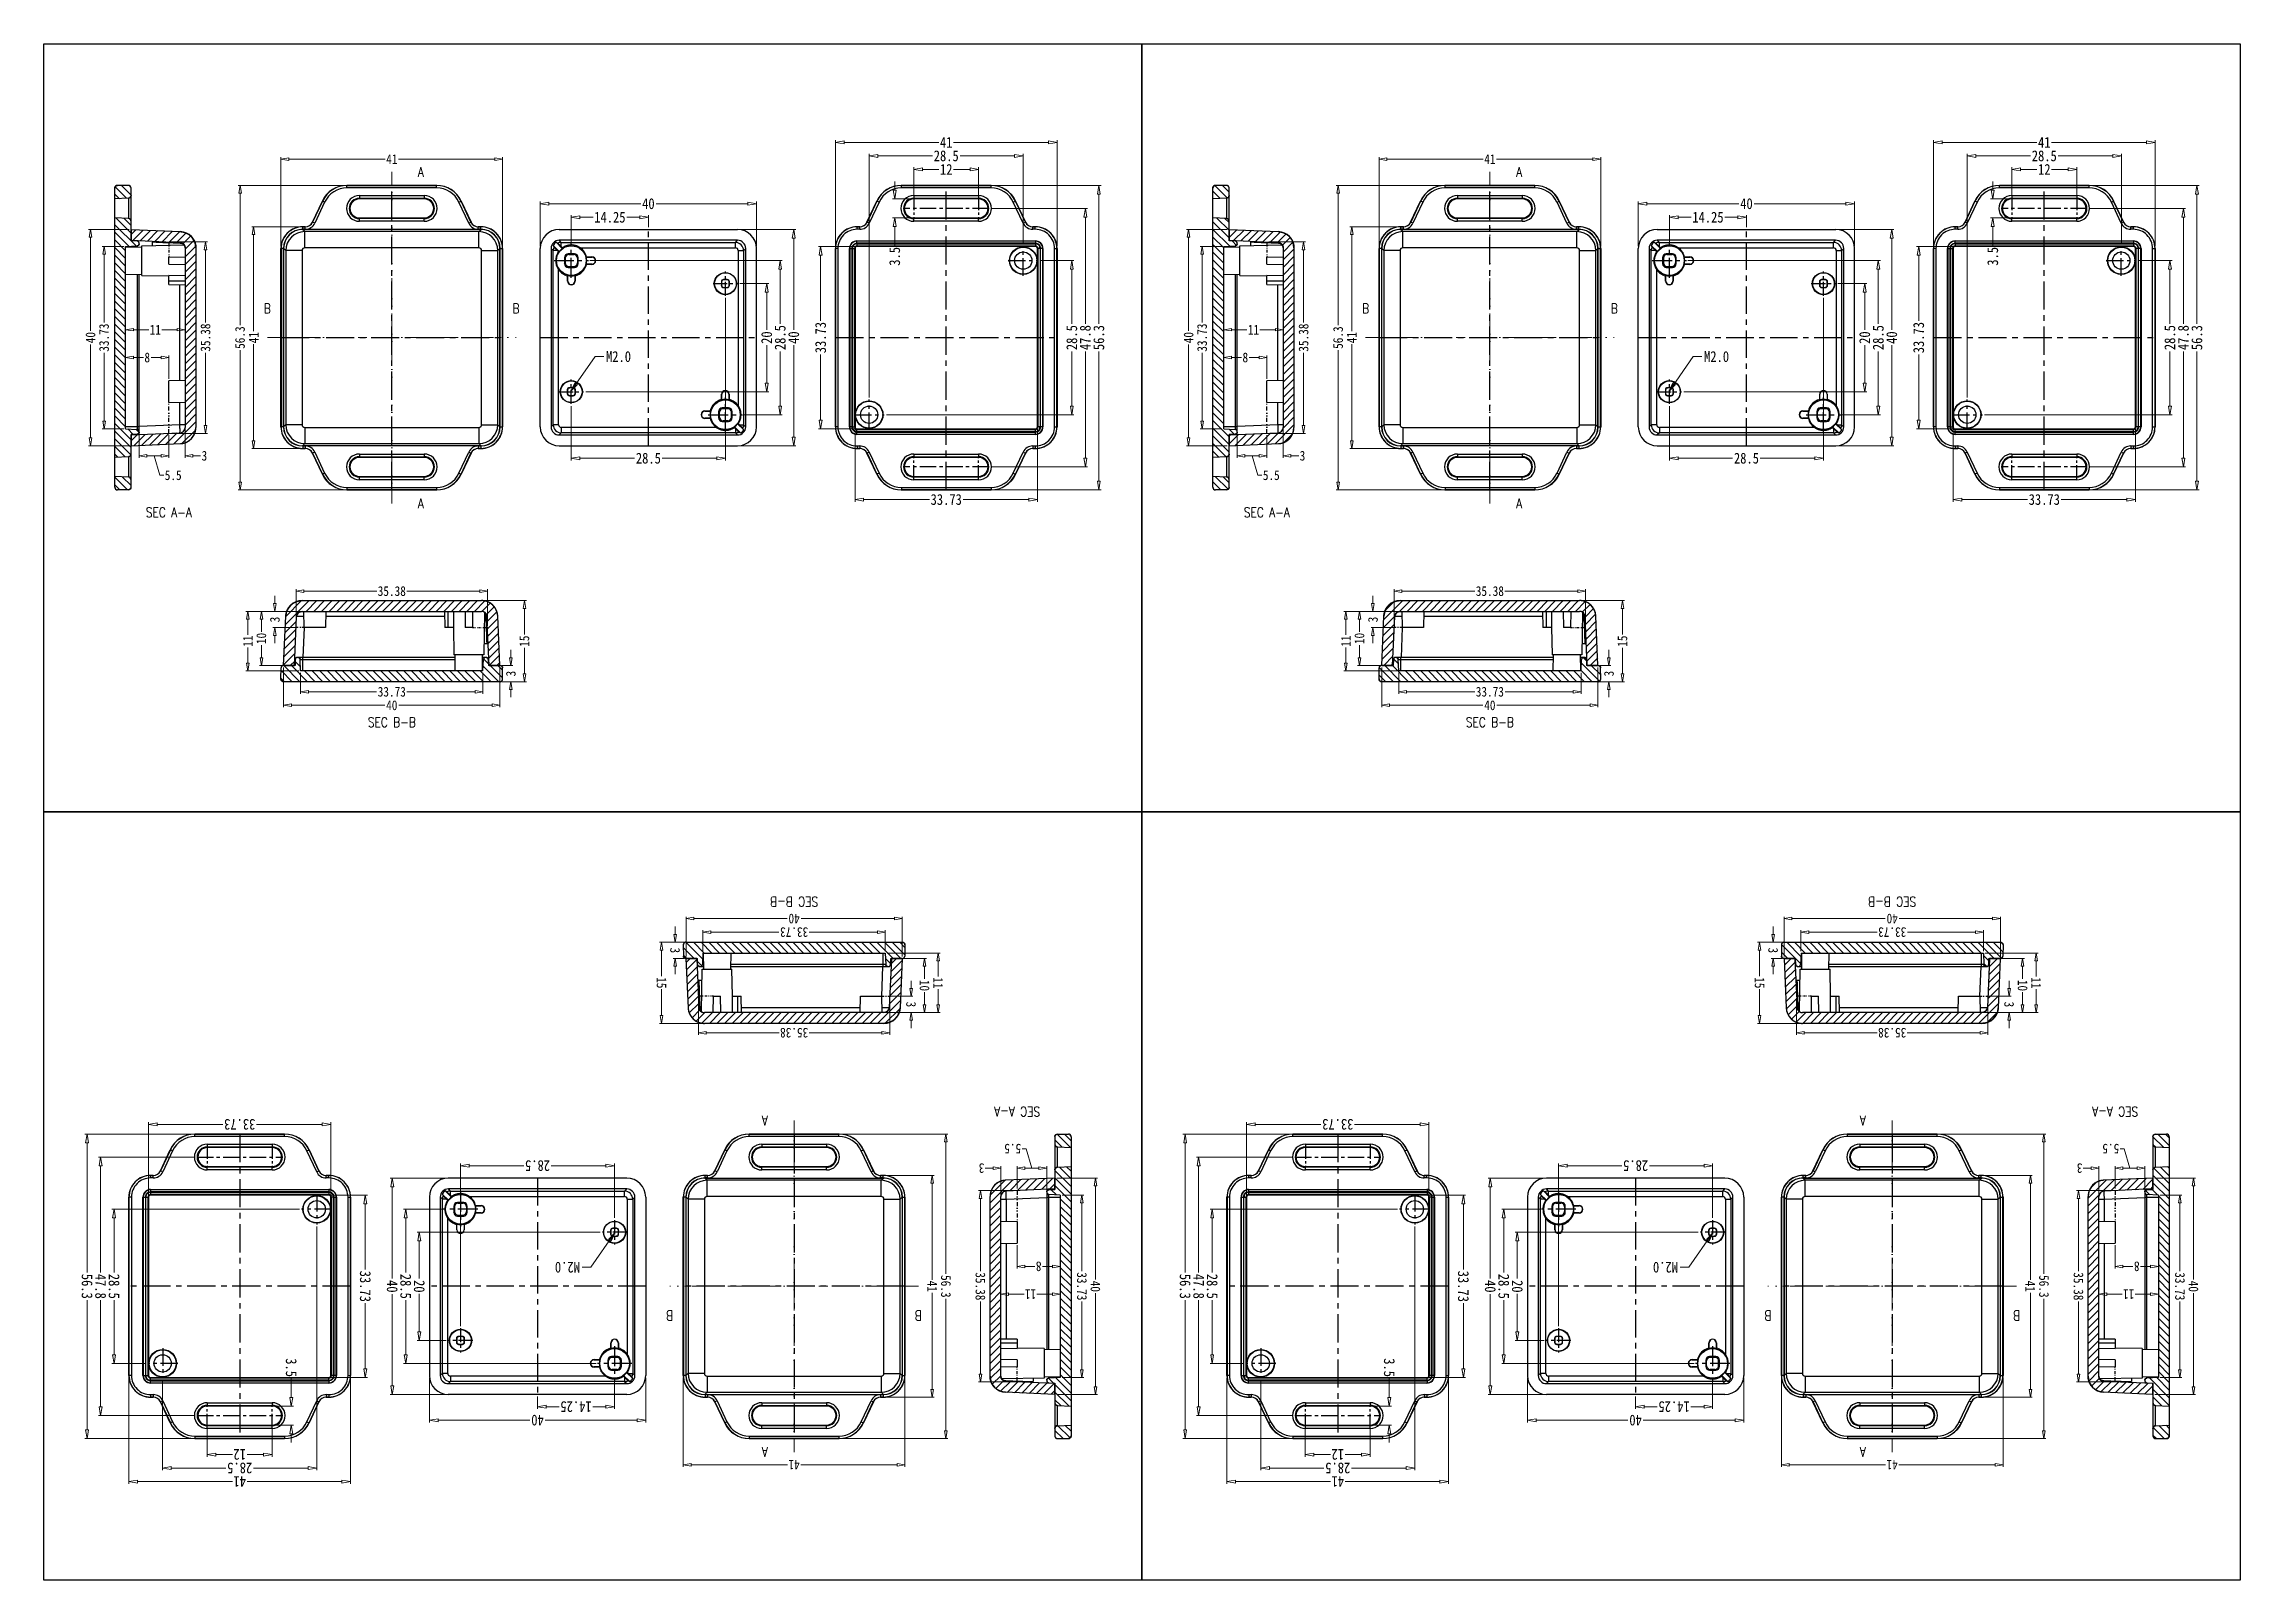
# Model space of a CAD drawing. Header units: millimetres. Extents: x 1786 to 3123, y -2632 to -1928.
# Drawn here: x 2717 to 3123.2, y -2632.3 to -2348.3 of the extents above; entities outside this region: 1.
import ezdxf
from ezdxf.enums import TextEntityAlignment as Align

# ---------------------------------------------------------------- set-up
doc = ezdxf.new("R2010")
doc.units = ezdxf.units.MM
doc.linetypes.add('CENTER', pattern=[50.8, 31.75, -6.35, 6.35, -6.35])
doc.linetypes.add('DIVIDE', pattern=[31.75, 12.7, -6.35, 0, -6.35, 0, -6.35])
doc.layers.add('dim', color=3, linetype='Continuous', lineweight=9)
doc.layers.add('hatch', color=56, linetype='Continuous', lineweight=9)
doc.styles.add('FFS', font='SIMFANG.TTF', dxfattribs={"width": 0.85})
doc.styles.add('LongTou', font='romand.shx', dxfattribs={"width": 0.8, "bigfont": 'whgdtxt.shx'})
doc.dimstyles.new('YanXiu', dxfattribs={"dimtxt": 2.5, "dimasz": 2.2, "dimexe": 1, "dimexo": 0.6, "dimgap": 0.66, "dimtad": 0, "dimzin": 9, "dimdsep": 46, "dimtxsty": 'FFS', "dimblk": 'CLOSEDBLANK', "dimcen": 0, "dimclrd": 256, "dimclre": 131, "dimclrt": 42, "dimazin": 0, "dimtfac": 1, "dimtofl": 0, "dimtmove": 0, "dimatfit": 3, "dimldrblk": 'CLOSEDBLANK', "dimfxl": 1, "dimlwd": 5, "dimlwe": 5, "dimarcsym": 0})

# ---------------------------------------------------------------- blocks, each defined once
blk = doc.blocks.new('_ClosedBlank')
at = {"color": 0, "linetype": 'ByBlock', "lineweight": -2}
for p, q in [((-1, 0.17), (0, 0)), ((-1, 0.17), (-1, -0.17)), ((0, 0), (-1, -0.17))]:
    blk.add_line(p, q, dxfattribs=at)
blk = doc.blocks.new('*D190')
at = {"layer": 'Defpoints', "color": 0}
for p in [(2773.04, -2374.46, 0), (2753.27, -2430.76), (2773.04, -2430.76, 0)]:
    blk.add_point(p, dxfattribs=at)
at = {"layer": 'dim', "color": 131, "lineweight": 5}
for p, q in [((2772.68, -2374.46), (2752.91, -2374.46)), ((2772.68, -2430.76), (2752.91, -2430.76))]:
    blk.add_line(p, q, dxfattribs=at)
at = {"layer": 'dim', "lineweight": 5}
for p, q in [((2753.27, -2375.9), (2753.27, -2400.31)), ((2753.27, -2429.32), (2753.27, -2404.92))]:
    blk.add_line(p, q, dxfattribs=at)
at = {"layer": 'dim', "lineweight": 5, "xscale": 1.44, "yscale": 1.44, "zscale": 1.44}
for p, rotation in [((2753.27, -2374.46), 90), ((2753.27, -2430.76), 270)]:
    blk.add_blockref('_ClosedBlank', p, dxfattribs=dict(at, rotation=rotation))
at = {"layer": 'dim', "color": 42, "insert": (2753.27, -2402.61), "char_height": 1.8, "attachment_point": 5, "rotation": 90, "style": 'FFS'}
blk.add_mtext('56.3', dxfattribs=at)
blk = doc.blocks.new('*D191')
at = {"layer": 'Defpoints', "color": 0}
for p in [(2764.84, -2382.11, 0), (2755.79, -2423.11), (2764.84, -2423.11, 0)]:
    blk.add_point(p, dxfattribs=at)
at = {"layer": 'dim', "color": 131, "lineweight": 5}
for p, q in [((2764.48, -2382.11), (2755.43, -2382.11)), ((2764.48, -2423.11), (2755.43, -2423.11))]:
    blk.add_line(p, q, dxfattribs=at)
at = {"layer": 'dim', "lineweight": 5}
for p, q in [((2755.79, -2383.55), (2755.79, -2401.4)), ((2755.79, -2421.67), (2755.79, -2403.83))]:
    blk.add_line(p, q, dxfattribs=at)
at = {"layer": 'dim', "lineweight": 5, "xscale": 1.44, "yscale": 1.44, "zscale": 1.44}
for p, rotation in [((2755.79, -2382.11), 90), ((2755.79, -2423.11), 270)]:
    blk.add_blockref('_ClosedBlank', p, dxfattribs=dict(at, rotation=rotation))
at = {"layer": 'dim', "color": 42, "insert": (2755.79, -2402.61), "char_height": 1.8, "attachment_point": 5, "rotation": 90, "style": 'FFS'}
blk.add_mtext('41', dxfattribs=at)
blk = doc.blocks.new('*D192')
at = {"layer": 'Defpoints', "color": 0}
for p in [(2732.11, -2385.75), (2728.12, -2419.48), (2732.11, -2419.48)]:
    blk.add_point(p, dxfattribs=at)
at = {"layer": 'dim', "color": 131, "lineweight": 5}
for p, q in [((2731.75, -2385.75), (2727.76, -2385.75)), ((2731.75, -2419.48), (2727.76, -2419.48))]:
    blk.add_line(p, q, dxfattribs=at)
at = {"layer": 'dim', "lineweight": 5}
for p, q in [((2728.12, -2387.19), (2728.12, -2399.81)), ((2728.12, -2418.04), (2728.12, -2405.42))]:
    blk.add_line(p, q, dxfattribs=at)
at = {"layer": 'dim', "lineweight": 5, "xscale": 1.44, "yscale": 1.44, "zscale": 1.44}
for p, rotation in [((2728.12, -2385.75), 90), ((2728.12, -2419.48), 270)]:
    blk.add_blockref('_ClosedBlank', p, dxfattribs=dict(at, rotation=rotation))
at = {"layer": 'dim', "color": 42, "insert": (2728.12, -2402.61), "char_height": 1.8, "attachment_point": 5, "rotation": 90, "style": 'FFS'}
blk.add_mtext('33.73', dxfattribs=at)
blk = doc.blocks.new('*D193')
at = {"layer": 'Defpoints', "color": 0}
for p in [(2733.11, -2382.61), (2725.62, -2422.61), (2733.11, -2422.61)]:
    blk.add_point(p, dxfattribs=at)
at = {"layer": 'dim', "color": 131, "lineweight": 5}
for p, q in [((2732.75, -2382.61), (2725.26, -2382.61)), ((2732.75, -2422.61), (2725.26, -2422.61))]:
    blk.add_line(p, q, dxfattribs=at)
at = {"layer": 'dim', "lineweight": 5}
for p, q in [((2725.62, -2384.05), (2725.62, -2401.34)), ((2725.62, -2421.17), (2725.62, -2403.89))]:
    blk.add_line(p, q, dxfattribs=at)
at = {"layer": 'dim', "lineweight": 5, "xscale": 1.44, "yscale": 1.44, "zscale": 1.44}
for p, rotation in [((2725.62, -2382.61), 90), ((2725.62, -2422.61), 270)]:
    blk.add_blockref('_ClosedBlank', p, dxfattribs=dict(at, rotation=rotation))
at = {"layer": 'dim', "color": 42, "insert": (2725.62, -2402.61), "char_height": 1.8, "attachment_point": 5, "rotation": 90, "style": 'FFS'}
blk.add_mtext('40', dxfattribs=at)
blk = doc.blocks.new('*D194')
at = {"layer": 'Defpoints', "color": 0}
for p in [(2732.11, -2406.29), (2732.11, -2409.05, 0), (2740.11, -2410.61, 0)]:
    blk.add_point(p, dxfattribs=at)
at = {"layer": 'dim', "color": 131, "lineweight": 5}
for p, q in [((2732.11, -2408.69), (2732.11, -2405.93)), ((2740.11, -2410.25), (2740.11, -2405.93))]:
    blk.add_line(p, q, dxfattribs=at)
at = {"layer": 'dim', "lineweight": 5}
for p, q in [((2733.55, -2406.29), (2735.41, -2406.29)), ((2738.67, -2406.29), (2736.81, -2406.29))]:
    blk.add_line(p, q, dxfattribs=at)
at = {"layer": 'dim', "lineweight": 5, "xscale": 1.44, "yscale": 1.44, "zscale": 1.44, "rotation": 180}
blk.add_blockref('_ClosedBlank', (2732.11, -2406.29), dxfattribs=at)
at = {"layer": 'dim', "lineweight": 5, "xscale": 1.44, "yscale": 1.44, "zscale": 1.44}
blk.add_blockref('_ClosedBlank', (2740.11, -2406.29), dxfattribs=at)
at = {"layer": 'dim', "color": 42, "insert": (2736.11, -2406.29), "char_height": 1.8, "attachment_point": 5, "style": 'FFS'}
blk.add_mtext('8', dxfattribs=at)
blk = doc.blocks.new('*D195')
at = {"layer": 'Defpoints', "color": 0}
for p in [(2732.11, -2399.15, 0), (2743.11, -2400.32, 0), (2732.11, -2401.14)]:
    blk.add_point(p, dxfattribs=at)
at = {"layer": 'dim', "color": 131, "lineweight": 5}
for p, q in [((2732.11, -2399.51), (2732.11, -2401.5)), ((2743.11, -2400.68), (2743.11, -2401.5))]:
    blk.add_line(p, q, dxfattribs=at)
at = {"layer": 'dim', "lineweight": 5}
for p, q in [((2733.55, -2401.14), (2736.42, -2401.14)), ((2741.67, -2401.14), (2738.8, -2401.14))]:
    blk.add_line(p, q, dxfattribs=at)
at = {"layer": 'dim', "lineweight": 5, "xscale": 1.44, "yscale": 1.44, "zscale": 1.44, "rotation": 180}
blk.add_blockref('_ClosedBlank', (2732.11, -2401.14), dxfattribs=at)
at = {"layer": 'dim', "lineweight": 5, "xscale": 1.44, "yscale": 1.44, "zscale": 1.44}
blk.add_blockref('_ClosedBlank', (2743.11, -2401.14), dxfattribs=at)
at = {"layer": 'dim', "color": 42, "insert": (2737.61, -2401.14), "char_height": 1.8, "attachment_point": 5, "style": 'FFS'}
blk.add_mtext('11', dxfattribs=at)
blk = doc.blocks.new('*D196')
at = {"layer": 'Defpoints', "color": 0}
for p in [(2801.34, -2463.24, 0), (2803.37, -2463.24), (2801.34, -2466.24, 0)]:
    blk.add_point(p, dxfattribs=at)
at = {"layer": 'dim', "lineweight": 5}
for p, q in [((2803.37, -2461.8), (2803.37, -2460.36)), ((2803.37, -2467.68), (2803.37, -2469.12))]:
    blk.add_line(p, q, dxfattribs=at)
at = {"layer": 'dim', "color": 131, "lineweight": 5}
for p, q in [((2801.7, -2463.24), (2803.73, -2463.24)), ((2801.7, -2466.24), (2803.73, -2466.24))]:
    blk.add_line(p, q, dxfattribs=at)
at = {"layer": 'dim', "lineweight": 5, "xscale": 1.44, "yscale": 1.44, "zscale": 1.44}
for p, rotation in [((2803.37, -2463.24), 270), ((2803.37, -2466.24), 90)]:
    blk.add_blockref('_ClosedBlank', p, dxfattribs=dict(at, rotation=rotation))
at = {"layer": 'dim', "color": 42, "insert": (2803.37, -2464.74), "char_height": 1.8, "attachment_point": 5, "rotation": 90, "style": 'FFS'}
blk.add_mtext('3', dxfattribs=at)
blk = doc.blocks.new('*D197')
at = {"layer": 'Defpoints', "color": 0}
for p in [(2797.73, -2451.24, 0), (2805.87, -2451.24), (2801.34, -2466.24, 0)]:
    blk.add_point(p, dxfattribs=at)
at = {"layer": 'dim', "color": 131, "lineweight": 5}
for p, q in [((2798.09, -2451.24), (2806.23, -2451.24)), ((2801.7, -2466.24), (2806.23, -2466.24))]:
    blk.add_line(p, q, dxfattribs=at)
at = {"layer": 'dim', "lineweight": 5}
for p, q in [((2805.87, -2452.68), (2805.87, -2457.53)), ((2805.87, -2464.8), (2805.87, -2459.95))]:
    blk.add_line(p, q, dxfattribs=at)
at = {"layer": 'dim', "lineweight": 5, "xscale": 1.44, "yscale": 1.44, "zscale": 1.44}
for p, rotation in [((2805.87, -2451.24), 90), ((2805.87, -2466.24), 270)]:
    blk.add_blockref('_ClosedBlank', p, dxfattribs=dict(at, rotation=rotation))
at = {"layer": 'dim', "color": 42, "insert": (2805.87, -2458.74), "char_height": 1.8, "attachment_point": 5, "rotation": 90, "style": 'FFS'}
blk.add_mtext('15', dxfattribs=at)
blk = doc.blocks.new('*D198')
at = {"layer": 'Defpoints', "color": 0}
for p in [(2764.74, -2453.24, 0), (2757.22, -2463.24), (2761.34, -2463.24, 0)]:
    blk.add_point(p, dxfattribs=at)
at = {"layer": 'dim', "color": 131, "lineweight": 5}
for p, q in [((2764.38, -2453.24), (2756.86, -2453.24)), ((2760.98, -2463.24), (2756.86, -2463.24))]:
    blk.add_line(p, q, dxfattribs=at)
at = {"layer": 'dim', "lineweight": 5}
for p, q in [((2757.22, -2454.68), (2757.22, -2456.99)), ((2757.22, -2461.8), (2757.22, -2459.49))]:
    blk.add_line(p, q, dxfattribs=at)
at = {"layer": 'dim', "lineweight": 5, "xscale": 1.44, "yscale": 1.44, "zscale": 1.44}
for p, rotation in [((2757.22, -2453.24), 90), ((2757.22, -2463.24), 270)]:
    blk.add_blockref('_ClosedBlank', p, dxfattribs=dict(at, rotation=rotation))
at = {"layer": 'dim', "color": 42, "insert": (2757.22, -2458.24), "char_height": 1.8, "attachment_point": 5, "rotation": 90, "style": 'FFS'}
blk.add_mtext('10', dxfattribs=at)
blk = doc.blocks.new('*D199')
at = {"layer": 'Defpoints', "color": 0}
for p in [(2764.74, -2453.24, 0), (2754.72, -2464.24), (2764.48, -2464.24, 0)]:
    blk.add_point(p, dxfattribs=at)
at = {"layer": 'dim', "color": 131, "lineweight": 5}
for p, q in [((2764.38, -2453.24), (2754.36, -2453.24)), ((2764.12, -2464.24), (2754.36, -2464.24))]:
    blk.add_line(p, q, dxfattribs=at)
at = {"layer": 'dim', "lineweight": 5}
for p, q in [((2754.72, -2454.68), (2754.72, -2457.55)), ((2754.72, -2462.8), (2754.72, -2459.92))]:
    blk.add_line(p, q, dxfattribs=at)
at = {"layer": 'dim', "lineweight": 5, "xscale": 1.44, "yscale": 1.44, "zscale": 1.44}
for p, rotation in [((2754.72, -2453.24), 90), ((2754.72, -2464.24), 270)]:
    blk.add_blockref('_ClosedBlank', p, dxfattribs=dict(at, rotation=rotation))
at = {"layer": 'dim', "color": 42, "insert": (2754.72, -2458.74), "char_height": 1.8, "attachment_point": 5, "rotation": 90, "style": 'FFS'}
blk.add_mtext('11', dxfattribs=at)
blk = doc.blocks.new('*D200')
at = {"layer": 'Defpoints', "color": 0}
for p in [(2764.48, -2464.24, 0), (2798.21, -2464.24, 0), (2798.21, -2468.1)]:
    blk.add_point(p, dxfattribs=at)
at = {"layer": 'dim', "color": 131, "lineweight": 5}
for p, q in [((2764.48, -2464.6), (2764.48, -2468.46)), ((2798.21, -2464.6), (2798.21, -2468.46))]:
    blk.add_line(p, q, dxfattribs=at)
at = {"layer": 'dim', "lineweight": 5}
for p, q in [((2765.92, -2468.1), (2778.54, -2468.1)), ((2796.77, -2468.1), (2784.15, -2468.1))]:
    blk.add_line(p, q, dxfattribs=at)
at = {"layer": 'dim', "lineweight": 5, "xscale": 1.44, "yscale": 1.44, "zscale": 1.44, "rotation": 180}
blk.add_blockref('_ClosedBlank', (2764.48, -2468.1), dxfattribs=at)
at = {"layer": 'dim', "lineweight": 5, "xscale": 1.44, "yscale": 1.44, "zscale": 1.44}
blk.add_blockref('_ClosedBlank', (2798.21, -2468.1), dxfattribs=at)
at = {"layer": 'dim', "color": 42, "insert": (2781.34, -2468.1), "char_height": 1.8, "attachment_point": 5, "style": 'FFS'}
blk.add_mtext('33.73', dxfattribs=at)
blk = doc.blocks.new('*D201')
at = {"layer": 'Defpoints', "color": 0}
for p in [(2761.34, -2463.24, 0), (2801.34, -2463.24, 0), (2801.34, -2470.6)]:
    blk.add_point(p, dxfattribs=at)
at = {"layer": 'dim', "color": 131, "lineweight": 5}
for p, q in [((2761.34, -2463.6), (2761.34, -2470.96)), ((2801.34, -2463.6), (2801.34, -2470.96))]:
    blk.add_line(p, q, dxfattribs=at)
at = {"layer": 'dim', "lineweight": 5}
for p, q in [((2762.78, -2470.6), (2780.07, -2470.6)), ((2799.9, -2470.6), (2782.62, -2470.6))]:
    blk.add_line(p, q, dxfattribs=at)
at = {"layer": 'dim', "lineweight": 5, "xscale": 1.44, "yscale": 1.44, "zscale": 1.44, "rotation": 180}
blk.add_blockref('_ClosedBlank', (2761.34, -2470.6), dxfattribs=at)
at = {"layer": 'dim', "lineweight": 5, "xscale": 1.44, "yscale": 1.44, "zscale": 1.44}
blk.add_blockref('_ClosedBlank', (2801.34, -2470.6), dxfattribs=at)
at = {"layer": 'dim', "color": 42, "insert": (2781.34, -2470.6), "char_height": 1.8, "attachment_point": 5, "style": 'FFS'}
blk.add_mtext('40', dxfattribs=at)
blk = doc.blocks.new('*D202')
at = {"layer": 'Defpoints', "color": 0}
for p in [(2740.11, -2420.31, 0), (2743.11, -2417.25, 0), (2740.11, -2424.46)]:
    blk.add_point(p, dxfattribs=at)
at = {"layer": 'dim', "color": 131, "lineweight": 5}
for p, q in [((2740.11, -2420.67), (2740.11, -2424.82)), ((2743.11, -2417.61), (2743.11, -2424.82))]:
    blk.add_line(p, q, dxfattribs=at)
at = {"layer": 'dim', "lineweight": 5}
for p, q in [((2738.67, -2424.46), (2737.23, -2424.46)), ((2744.55, -2424.46), (2745.99, -2424.46))]:
    blk.add_line(p, q, dxfattribs=at)
at = {"layer": 'dim', "lineweight": 5, "xscale": 1.44, "yscale": 1.44, "zscale": 1.44}
blk.add_blockref('_ClosedBlank', (2740.11, -2424.46), dxfattribs=at)
at = {"layer": 'dim', "lineweight": 5, "xscale": 1.44, "yscale": 1.44, "zscale": 1.44, "rotation": 180}
blk.add_blockref('_ClosedBlank', (2743.11, -2424.46), dxfattribs=at)
at = {"layer": 'dim', "color": 42, "insert": (2746.68, -2424.46), "char_height": 1.8, "attachment_point": 5, "style": 'FFS'}
blk.add_mtext('3', dxfattribs=at)
blk = doc.blocks.new('*D203')
at = {"layer": 'Defpoints', "color": 0}
for p in [(2740.11, -2384.92, 0), (2746.89, -2384.92), (2740.11, -2420.31, 0)]:
    blk.add_point(p, dxfattribs=at)
at = {"layer": 'dim', "color": 131, "lineweight": 5}
for p, q in [((2740.47, -2384.92), (2747.25, -2384.92)), ((2740.47, -2420.31), (2747.25, -2420.31))]:
    blk.add_line(p, q, dxfattribs=at)
at = {"layer": 'dim', "lineweight": 5}
for p, q in [((2746.89, -2386.36), (2746.89, -2399.83)), ((2746.89, -2418.87), (2746.89, -2405.4))]:
    blk.add_line(p, q, dxfattribs=at)
at = {"layer": 'dim', "lineweight": 5, "xscale": 1.44, "yscale": 1.44, "zscale": 1.44}
for p, rotation in [((2746.89, -2384.92), 90), ((2746.89, -2420.31), 270)]:
    blk.add_blockref('_ClosedBlank', p, dxfattribs=dict(at, rotation=rotation))
at = {"layer": 'dim', "color": 42, "insert": (2746.89, -2402.61), "char_height": 1.8, "attachment_point": 5, "rotation": 90, "style": 'FFS'}
blk.add_mtext('35.38', dxfattribs=at)
blk = doc.blocks.new('*D204')
at = {"layer": 'Defpoints', "color": 0}
for p in [(2734.61, -2418.81, 0), (2740.11, -2420.31, 0), (2734.61, -2424.46)]:
    blk.add_point(p, dxfattribs=at)
at = {"layer": 'dim', "color": 131, "lineweight": 5}
for p, q in [((2734.61, -2419.17), (2734.61, -2424.82)), ((2740.11, -2420.67), (2740.11, -2424.82))]:
    blk.add_line(p, q, dxfattribs=at)
at = {"layer": 'dim', "lineweight": 5}
for p, q in [((2738.67, -2424.46), (2736.05, -2424.46)), ((2737.36, -2424.46), (2738.44, -2428.06)), ((2738.44, -2428.06), (2739.16, -2428.06))]:
    blk.add_line(p, q, dxfattribs=at)
at = {"layer": 'dim', "lineweight": 5, "xscale": 1.44, "yscale": 1.44, "zscale": 1.44, "rotation": 180}
blk.add_blockref('_ClosedBlank', (2734.61, -2424.46), dxfattribs=at)
at = {"layer": 'dim', "lineweight": 5, "xscale": 1.44, "yscale": 1.44, "zscale": 1.44}
blk.add_blockref('_ClosedBlank', (2740.11, -2424.46), dxfattribs=at)
at = {"layer": 'dim', "color": 42, "insert": (2740.91, -2428.06), "char_height": 1.8, "attachment_point": 5, "style": 'FFS'}
blk.add_mtext('5.5', dxfattribs=at)
blk = doc.blocks.new('*D205')
at = {"layer": 'Defpoints', "color": 0}
for p in [(2801.84, -2369.61), (2760.84, -2386.11, 0), (2801.84, -2386.11, 0)]:
    blk.add_point(p, dxfattribs=at)
at = {"layer": 'dim', "color": 131, "lineweight": 5}
for p, q in [((2760.84, -2385.75), (2760.84, -2369.25)), ((2801.84, -2385.75), (2801.84, -2369.25))]:
    blk.add_line(p, q, dxfattribs=at)
at = {"layer": 'dim', "lineweight": 5}
for p, q in [((2762.28, -2369.61), (2780.13, -2369.61)), ((2800.4, -2369.61), (2782.56, -2369.61))]:
    blk.add_line(p, q, dxfattribs=at)
at = {"layer": 'dim', "lineweight": 5, "xscale": 1.44, "yscale": 1.44, "zscale": 1.44, "rotation": 180}
blk.add_blockref('_ClosedBlank', (2760.84, -2369.61), dxfattribs=at)
at = {"layer": 'dim', "lineweight": 5, "xscale": 1.44, "yscale": 1.44, "zscale": 1.44}
blk.add_blockref('_ClosedBlank', (2801.84, -2369.61), dxfattribs=at)
at = {"layer": 'dim', "color": 42, "insert": (2781.34, -2369.61), "char_height": 1.8, "attachment_point": 5, "style": 'FFS'}
blk.add_mtext('41', dxfattribs=at)
blk = doc.blocks.new('*D207')
at = {"layer": 'Defpoints', "color": 0}
for p in [(2764.74, -2453.24, 0), (2759.72, -2456.24), (2763.83, -2456.24, 0)]:
    blk.add_point(p, dxfattribs=at)
at = {"layer": 'dim', "color": 131, "lineweight": 5}
for p, q in [((2764.38, -2453.24), (2759.36, -2453.24)), ((2763.47, -2456.24), (2759.36, -2456.24))]:
    blk.add_line(p, q, dxfattribs=at)
at = {"layer": 'dim', "lineweight": 5}
for p, q in [((2759.72, -2451.8), (2759.72, -2450.36)), ((2759.72, -2457.68), (2759.72, -2459.12))]:
    blk.add_line(p, q, dxfattribs=at)
at = {"layer": 'dim', "lineweight": 5, "xscale": 1.44, "yscale": 1.44, "zscale": 1.44}
for p, rotation in [((2759.72, -2453.24), 270), ((2759.72, -2456.24), 90)]:
    blk.add_blockref('_ClosedBlank', p, dxfattribs=dict(at, rotation=rotation))
at = {"layer": 'dim', "color": 42, "insert": (2759.72, -2454.74), "char_height": 1.8, "attachment_point": 5, "rotation": 90, "style": 'FFS'}
blk.add_mtext('3', dxfattribs=at)
blk = doc.blocks.new('*D206')
at = {"layer": 'Defpoints', "color": 0}
for p in [(2799.04, -2449.49), (2763.65, -2456.24, 0), (2799.04, -2456.24, 0)]:
    blk.add_point(p, dxfattribs=at)
at = {"layer": 'dim', "color": 131, "lineweight": 5}
for p, q in [((2763.65, -2455.88), (2763.65, -2449.13)), ((2799.04, -2455.88), (2799.04, -2449.13))]:
    blk.add_line(p, q, dxfattribs=at)
at = {"layer": 'dim', "lineweight": 5}
for p, q in [((2765.09, -2449.49), (2778.56, -2449.49)), ((2797.6, -2449.49), (2784.13, -2449.49))]:
    blk.add_line(p, q, dxfattribs=at)
at = {"layer": 'dim', "lineweight": 5, "xscale": 1.44, "yscale": 1.44, "zscale": 1.44, "rotation": 180}
blk.add_blockref('_ClosedBlank', (2763.65, -2449.49), dxfattribs=at)
at = {"layer": 'dim', "lineweight": 5, "xscale": 1.44, "yscale": 1.44, "zscale": 1.44}
blk.add_blockref('_ClosedBlank', (2799.04, -2449.49), dxfattribs=at)
at = {"layer": 'dim', "color": 42, "insert": (2781.34, -2449.49), "char_height": 1.8, "attachment_point": 5, "style": 'FFS'}
blk.add_mtext('35.38', dxfattribs=at)
blk = doc.blocks.new('*D230')
at = {"layer": 'Defpoints', "color": 0}
for p in [(2867.02, -2419.11), (2900.75, -2419.11), (2900.75, -2432.55)]:
    blk.add_point(p, dxfattribs=at)
at = {"layer": 'dim', "color": 131, "lineweight": 5}
for p, q in [((2867.02, -2419.51), (2867.02, -2432.95)), ((2900.75, -2419.51), (2900.75, -2432.95))]:
    blk.add_line(p, q, dxfattribs=at)
at = {"layer": 'dim', "lineweight": 5}
for p, q in [((2868.62, -2432.55), (2880.77, -2432.55)), ((2899.15, -2432.55), (2887.01, -2432.55))]:
    blk.add_line(p, q, dxfattribs=at)
at = {"layer": 'dim', "lineweight": 5, "xscale": 1.6, "yscale": 1.6, "zscale": 1.6, "rotation": 180}
blk.add_blockref('_ClosedBlank', (2867.02, -2432.55), dxfattribs=at)
at = {"layer": 'dim', "lineweight": 5, "xscale": 1.6, "yscale": 1.6, "zscale": 1.6}
blk.add_blockref('_ClosedBlank', (2900.75, -2432.55), dxfattribs=at)
at = {"layer": 'dim', "color": 42, "insert": (2883.89, -2432.55), "char_height": 2, "attachment_point": 5, "style": 'FFS'}
blk.add_mtext('33.73', dxfattribs=at)
blk = doc.blocks.new('*D231')
at = {"layer": 'Defpoints', "color": 0}
for p in [(2860.66, -2385.75), (2867.39, -2385.75, 0), (2867.39, -2419.48, 0)]:
    blk.add_point(p, dxfattribs=at)
at = {"layer": 'dim', "color": 131, "lineweight": 5}
for p, q in [((2866.99, -2385.75), (2860.26, -2385.75)), ((2866.99, -2419.48), (2860.26, -2419.48))]:
    blk.add_line(p, q, dxfattribs=at)
at = {"layer": 'dim', "lineweight": 5}
for p, q in [((2860.66, -2387.35), (2860.66, -2399.49)), ((2860.66, -2417.88), (2860.66, -2405.73))]:
    blk.add_line(p, q, dxfattribs=at)
at = {"layer": 'dim', "lineweight": 5, "xscale": 1.6, "yscale": 1.6, "zscale": 1.6}
for p, rotation in [((2860.66, -2385.75), 90), ((2860.66, -2419.48), 270)]:
    blk.add_blockref('_ClosedBlank', p, dxfattribs=dict(at, rotation=rotation))
at = {"layer": 'dim', "color": 42, "insert": (2860.66, -2402.61), "char_height": 2, "attachment_point": 5, "rotation": 90, "style": 'FFS'}
blk.add_mtext('33.73', dxfattribs=at)
blk = doc.blocks.new('*D232')
at = {"layer": 'Defpoints', "color": 0}
for p in [(2900.94, -2388.36, 0), (2907.12, -2388.36), (2872.44, -2416.86, 0)]:
    blk.add_point(p, dxfattribs=at)
at = {"layer": 'dim', "color": 131, "lineweight": 5}
for p, q in [((2901.34, -2388.36), (2907.52, -2388.36)), ((2872.84, -2416.86), (2907.52, -2416.86))]:
    blk.add_line(p, q, dxfattribs=at)
at = {"layer": 'dim', "lineweight": 5}
for p, q in [((2907.12, -2389.96), (2907.12, -2400.06)), ((2907.12, -2415.26), (2907.12, -2405.16))]:
    blk.add_line(p, q, dxfattribs=at)
at = {"layer": 'dim', "lineweight": 5, "xscale": 1.6, "yscale": 1.6, "zscale": 1.6}
for p, rotation in [((2907.12, -2388.36), 90), ((2907.12, -2416.86), 270)]:
    blk.add_blockref('_ClosedBlank', p, dxfattribs=dict(at, rotation=rotation))
at = {"layer": 'dim', "color": 42, "insert": (2907.12, -2402.61), "char_height": 2, "attachment_point": 5, "rotation": 90, "style": 'FFS'}
blk.add_mtext('28.5', dxfattribs=at)
blk = doc.blocks.new('*D233')
at = {"layer": 'Defpoints', "color": 0}
for p in [(2891.81, -2378.71, 0), (2909.62, -2378.71), (2891.81, -2426.51, 0)]:
    blk.add_point(p, dxfattribs=at)
at = {"layer": 'dim', "color": 131, "lineweight": 5}
for p, q in [((2892.21, -2378.71), (2910.02, -2378.71)), ((2892.21, -2426.51), (2910.02, -2426.51))]:
    blk.add_line(p, q, dxfattribs=at)
at = {"layer": 'dim', "lineweight": 5}
for p, q in [((2909.62, -2380.31), (2909.62, -2400.06)), ((2909.62, -2424.91), (2909.62, -2405.17))]:
    blk.add_line(p, q, dxfattribs=at)
at = {"layer": 'dim', "lineweight": 5, "xscale": 1.6, "yscale": 1.6, "zscale": 1.6}
for p, rotation in [((2909.62, -2378.71), 90), ((2909.62, -2426.51), 270)]:
    blk.add_blockref('_ClosedBlank', p, dxfattribs=dict(at, rotation=rotation))
at = {"layer": 'dim', "color": 42, "insert": (2909.62, -2402.61), "char_height": 2, "attachment_point": 5, "rotation": 90, "style": 'FFS'}
blk.add_mtext('47.8', dxfattribs=at)
blk = doc.blocks.new('*D234')
at = {"layer": 'Defpoints', "color": 0}
for p in [(2892.19, -2374.46), (2912.12, -2374.46), (2892.19, -2430.76)]:
    blk.add_point(p, dxfattribs=at)
at = {"layer": 'dim', "color": 131, "lineweight": 5}
for p, q in [((2892.59, -2374.46), (2912.52, -2374.46)), ((2892.59, -2430.76), (2912.52, -2430.76))]:
    blk.add_line(p, q, dxfattribs=at)
at = {"layer": 'dim', "lineweight": 5}
for p, q in [((2912.12, -2376.06), (2912.12, -2400.05)), ((2912.12, -2429.16), (2912.12, -2405.18))]:
    blk.add_line(p, q, dxfattribs=at)
at = {"layer": 'dim', "lineweight": 5, "xscale": 1.6, "yscale": 1.6, "zscale": 1.6}
for p, rotation in [((2912.12, -2374.46), 90), ((2912.12, -2430.76), 270)]:
    blk.add_blockref('_ClosedBlank', p, dxfattribs=dict(at, rotation=rotation))
at = {"layer": 'dim', "color": 42, "insert": (2912.12, -2402.61), "char_height": 2, "attachment_point": 5, "rotation": 90, "style": 'FFS'}
blk.add_mtext('56.3', dxfattribs=at)
blk = doc.blocks.new('*D235')
at = {"layer": 'Defpoints', "color": 0}
for p in [(2869.64, -2369), (2898.14, -2385.56, 0), (2869.64, -2414.06, 0)]:
    blk.add_point(p, dxfattribs=at)
at = {"layer": 'dim', "color": 131, "lineweight": 5}
for p, q in [((2869.64, -2413.66), (2869.64, -2368.6)), ((2898.14, -2385.16), (2898.14, -2368.6))]:
    blk.add_line(p, q, dxfattribs=at)
at = {"layer": 'dim', "lineweight": 5}
for p, q in [((2871.24, -2369), (2881.34, -2369)), ((2896.54, -2369), (2886.44, -2369))]:
    blk.add_line(p, q, dxfattribs=at)
at = {"layer": 'dim', "lineweight": 5, "xscale": 1.6, "yscale": 1.6, "zscale": 1.6, "rotation": 180}
blk.add_blockref('_ClosedBlank', (2869.64, -2369), dxfattribs=at)
at = {"layer": 'dim', "lineweight": 5, "xscale": 1.6, "yscale": 1.6, "zscale": 1.6}
blk.add_blockref('_ClosedBlank', (2898.14, -2369), dxfattribs=at)
at = {"layer": 'dim', "color": 42, "insert": (2883.89, -2369), "char_height": 2, "attachment_point": 5, "style": 'FFS'}
blk.add_mtext('28.5', dxfattribs=at)
blk = doc.blocks.new('*D236')
at = {"layer": 'Defpoints', "color": 0}
for p in [(2877.89, -2371.5), (2877.89, -2376.79, 0), (2889.89, -2376.79, 0)]:
    blk.add_point(p, dxfattribs=at)
at = {"layer": 'dim', "color": 131, "lineweight": 5}
for p, q in [((2877.89, -2376.39), (2877.89, -2371.1)), ((2889.89, -2376.39), (2889.89, -2371.1))]:
    blk.add_line(p, q, dxfattribs=at)
at = {"layer": 'dim', "lineweight": 5}
for p, q in [((2879.49, -2371.5), (2882.53, -2371.5)), ((2888.29, -2371.5), (2885.24, -2371.5))]:
    blk.add_line(p, q, dxfattribs=at)
at = {"layer": 'dim', "lineweight": 5, "xscale": 1.6, "yscale": 1.6, "zscale": 1.6, "rotation": 180}
blk.add_blockref('_ClosedBlank', (2877.89, -2371.5), dxfattribs=at)
at = {"layer": 'dim', "lineweight": 5, "xscale": 1.6, "yscale": 1.6, "zscale": 1.6}
blk.add_blockref('_ClosedBlank', (2889.89, -2371.5), dxfattribs=at)
at = {"layer": 'dim', "color": 42, "insert": (2883.89, -2371.5), "char_height": 2, "attachment_point": 5, "style": 'FFS'}
blk.add_mtext('12', dxfattribs=at)
blk = doc.blocks.new('*D237')
at = {"layer": 'Defpoints', "color": 0}
for p in [(2877.89, -2376.96), (2874.36, -2380.46), (2877.89, -2380.46)]:
    blk.add_point(p, dxfattribs=at)
at = {"layer": 'dim', "lineweight": 5}
for p, q in [((2874.36, -2375.36), (2874.36, -2373.76)), ((2874.36, -2382.06), (2874.36, -2385.66))]:
    blk.add_line(p, q, dxfattribs=at)
at = {"layer": 'dim', "color": 131, "lineweight": 5}
for p, q in [((2877.49, -2376.96), (2873.96, -2376.96)), ((2877.49, -2380.46), (2873.96, -2380.46))]:
    blk.add_line(p, q, dxfattribs=at)
at = {"layer": 'dim', "lineweight": 5, "xscale": 1.6, "yscale": 1.6, "zscale": 1.6}
for p, rotation in [((2874.36, -2376.96), 270), ((2874.36, -2380.46), 90)]:
    blk.add_blockref('_ClosedBlank', p, dxfattribs=dict(at, rotation=rotation))
at = {"layer": 'dim', "color": 42, "insert": (2874.36, -2387.58), "char_height": 2, "attachment_point": 5, "rotation": 90, "style": 'FFS'}
blk.add_mtext('3.5', dxfattribs=at)
blk = doc.blocks.new('*D238')
at = {"layer": 'Defpoints', "color": 0}
for p in [(2863.39, -2366.5), (2863.39, -2386.11), (2904.39, -2386.11)]:
    blk.add_point(p, dxfattribs=at)
at = {"layer": 'dim', "color": 131, "lineweight": 5}
for p, q in [((2863.39, -2385.71), (2863.39, -2366.1)), ((2904.39, -2385.71), (2904.39, -2366.1))]:
    blk.add_line(p, q, dxfattribs=at)
at = {"layer": 'dim', "lineweight": 5}
for p, q in [((2864.99, -2366.5), (2882.53, -2366.5)), ((2902.79, -2366.5), (2885.24, -2366.5))]:
    blk.add_line(p, q, dxfattribs=at)
at = {"layer": 'dim', "lineweight": 5, "xscale": 1.6, "yscale": 1.6, "zscale": 1.6, "rotation": 180}
blk.add_blockref('_ClosedBlank', (2863.39, -2366.5), dxfattribs=at)
at = {"layer": 'dim', "lineweight": 5, "xscale": 1.6, "yscale": 1.6, "zscale": 1.6}
blk.add_blockref('_ClosedBlank', (2904.39, -2366.5), dxfattribs=at)
at = {"layer": 'dim', "color": 42, "insert": (2883.89, -2366.5), "char_height": 2, "attachment_point": 5, "style": 'FFS'}
blk.add_mtext('41', dxfattribs=at)
blk = doc.blocks.new('*D239')
at = {"layer": 'Defpoints', "color": 0}
for p in [(2845.31, -2392.61, 0), (2850.68, -2392.61), (2816.81, -2412.61, 0)]:
    blk.add_point(p, dxfattribs=at)
at = {"layer": 'dim', "color": 131, "lineweight": 5}
for p, q in [((2845.71, -2392.61), (2851.07, -2392.61)), ((2817.21, -2412.61), (2851.07, -2412.61))]:
    blk.add_line(p, q, dxfattribs=at)
at = {"layer": 'dim', "lineweight": 5}
for p, q in [((2850.68, -2394.21), (2850.68, -2401.2)), ((2850.68, -2411.01), (2850.68, -2404.03))]:
    blk.add_line(p, q, dxfattribs=at)
at = {"layer": 'dim', "lineweight": 5, "xscale": 1.6, "yscale": 1.6, "zscale": 1.6}
for p, rotation in [((2850.68, -2392.61), 90), ((2850.68, -2412.61), 270)]:
    blk.add_blockref('_ClosedBlank', p, dxfattribs=dict(at, rotation=rotation))
at = {"layer": 'dim', "color": 42, "insert": (2850.68, -2402.61), "char_height": 2, "attachment_point": 5, "rotation": 90, "style": 'FFS'}
blk.add_mtext('20', dxfattribs=at)
blk = doc.blocks.new('*D240')
at = {"layer": 'Defpoints', "color": 0}
for p in [(2817.58, -2388.36, 0), (2853.18, -2388.36), (2846.08, -2416.86, 0)]:
    blk.add_point(p, dxfattribs=at)
at = {"layer": 'dim', "color": 131, "lineweight": 5}
for p, q in [((2817.98, -2388.36), (2853.57, -2388.36)), ((2846.48, -2416.86), (2853.57, -2416.86))]:
    blk.add_line(p, q, dxfattribs=at)
at = {"layer": 'dim', "lineweight": 5}
for p, q in [((2853.18, -2389.96), (2853.18, -2400.06)), ((2853.18, -2415.26), (2853.18, -2405.16))]:
    blk.add_line(p, q, dxfattribs=at)
at = {"layer": 'dim', "lineweight": 5, "xscale": 1.6, "yscale": 1.6, "zscale": 1.6}
for p, rotation in [((2853.18, -2388.36), 90), ((2853.18, -2416.86), 270)]:
    blk.add_blockref('_ClosedBlank', p, dxfattribs=dict(at, rotation=rotation))
at = {"layer": 'dim', "color": 42, "insert": (2853.18, -2402.61), "char_height": 2, "attachment_point": 5, "rotation": 90, "style": 'FFS'}
blk.add_mtext('28.5', dxfattribs=at)
blk = doc.blocks.new('*D241')
at = {"layer": 'Defpoints', "color": 0}
for p in [(2845.3, -2382.61), (2855.68, -2382.61), (2845.3, -2422.61)]:
    blk.add_point(p, dxfattribs=at)
at = {"layer": 'dim', "color": 131, "lineweight": 5}
for p, q in [((2845.7, -2382.61), (2856.07, -2382.61)), ((2845.7, -2422.61), (2856.07, -2422.61))]:
    blk.add_line(p, q, dxfattribs=at)
at = {"layer": 'dim', "lineweight": 5}
for p, q in [((2855.68, -2384.21), (2855.68, -2401.19)), ((2855.68, -2421.01), (2855.68, -2404.03))]:
    blk.add_line(p, q, dxfattribs=at)
at = {"layer": 'dim', "lineweight": 5, "xscale": 1.6, "yscale": 1.6, "zscale": 1.6}
for p, rotation in [((2855.68, -2382.61), 90), ((2855.68, -2422.61), 270)]:
    blk.add_blockref('_ClosedBlank', p, dxfattribs=dict(at, rotation=rotation))
at = {"layer": 'dim', "color": 42, "insert": (2855.68, -2402.61), "char_height": 2, "attachment_point": 5, "rotation": 90, "style": 'FFS'}
blk.add_mtext('40', dxfattribs=at)
blk = doc.blocks.new('*D242')
at = {"layer": 'Defpoints', "color": 0}
for p in [(2828.8, -2380.35), (2828.8, -2382.61, 0), (2814.55, -2385.34, 0)]:
    blk.add_point(p, dxfattribs=at)
at = {"layer": 'dim', "color": 131, "lineweight": 5}
for p, q in [((2814.55, -2384.94), (2814.55, -2379.95)), ((2828.8, -2382.21), (2828.8, -2379.95))]:
    blk.add_line(p, q, dxfattribs=at)
at = {"layer": 'dim', "lineweight": 5}
for p, q in [((2816.15, -2380.35), (2818.56, -2380.35)), ((2827.2, -2380.35), (2824.79, -2380.35))]:
    blk.add_line(p, q, dxfattribs=at)
at = {"layer": 'dim', "lineweight": 5, "xscale": 1.6, "yscale": 1.6, "zscale": 1.6, "rotation": 180}
blk.add_blockref('_ClosedBlank', (2814.55, -2380.35), dxfattribs=at)
at = {"layer": 'dim', "lineweight": 5, "xscale": 1.6, "yscale": 1.6, "zscale": 1.6}
blk.add_blockref('_ClosedBlank', (2828.8, -2380.35), dxfattribs=at)
at = {"layer": 'dim', "color": 42, "insert": (2821.68, -2380.35), "char_height": 2, "attachment_point": 5, "style": 'FFS'}
blk.add_mtext('14.25', dxfattribs=at)
blk = doc.blocks.new('*D243')
at = {"layer": 'Defpoints', "color": 0}
for p in [(2848.8, -2377.85), (2808.8, -2386.11, 0), (2848.8, -2386.11, 0)]:
    blk.add_point(p, dxfattribs=at)
at = {"layer": 'dim', "color": 131, "lineweight": 5}
for p, q in [((2808.8, -2385.71), (2808.8, -2377.45)), ((2848.8, -2385.71), (2848.8, -2377.45))]:
    blk.add_line(p, q, dxfattribs=at)
at = {"layer": 'dim', "lineweight": 5}
for p, q in [((2810.4, -2377.85), (2827.38, -2377.85)), ((2847.2, -2377.85), (2830.22, -2377.85))]:
    blk.add_line(p, q, dxfattribs=at)
at = {"layer": 'dim', "lineweight": 5, "xscale": 1.6, "yscale": 1.6, "zscale": 1.6, "rotation": 180}
blk.add_blockref('_ClosedBlank', (2808.8, -2377.85), dxfattribs=at)
at = {"layer": 'dim', "lineweight": 5, "xscale": 1.6, "yscale": 1.6, "zscale": 1.6}
blk.add_blockref('_ClosedBlank', (2848.8, -2377.85), dxfattribs=at)
at = {"layer": 'dim', "color": 42, "insert": (2828.8, -2377.85), "char_height": 2, "attachment_point": 5, "style": 'FFS'}
blk.add_mtext('40', dxfattribs=at)
blk = doc.blocks.new('*D244')
at = {"layer": 'Defpoints', "color": 0}
for p in [(2843.05, -2394.87, 0), (2814.55, -2414.87, 0), (2843.05, -2424.91)]:
    blk.add_point(p, dxfattribs=at)
at = {"layer": 'dim', "color": 131, "lineweight": 5}
for p, q in [((2843.05, -2395.27), (2843.05, -2425.31)), ((2814.55, -2415.27), (2814.55, -2425.31))]:
    blk.add_line(p, q, dxfattribs=at)
at = {"layer": 'dim', "lineweight": 5}
for p, q in [((2816.15, -2424.91), (2826.25, -2424.91)), ((2841.45, -2424.91), (2831.35, -2424.91))]:
    blk.add_line(p, q, dxfattribs=at)
at = {"layer": 'dim', "lineweight": 5, "xscale": 1.6, "yscale": 1.6, "zscale": 1.6, "rotation": 180}
blk.add_blockref('_ClosedBlank', (2814.55, -2424.91), dxfattribs=at)
at = {"layer": 'dim', "lineweight": 5, "xscale": 1.6, "yscale": 1.6, "zscale": 1.6}
blk.add_blockref('_ClosedBlank', (2843.05, -2424.91), dxfattribs=at)
at = {"layer": 'dim', "color": 42, "insert": (2828.8, -2424.91), "char_height": 2, "attachment_point": 5, "style": 'FFS'}
blk.add_mtext('28.5', dxfattribs=at)
blk = doc.blocks.new('*u246')
at = {"linetype": 'Continuous'}
h = blk.add_hatch(dxfattribs=at)
h.set_pattern_fill('DEFAULT__2', color=40, angle=135, style=0, pattern_type=0)
h.set_pattern_definition([(135, (507.9545, -448.0673), (-0.7071068, -0.7071068), [])])
edge = h.paths.add_edge_path()
edge.add_line((-85.442, 60.028), (-85.442, 61.428))
edge.add_spline(control_points=[(-85.442, 60.028), (-85.442, 59.766), (-85.626, 59.58), (-85.888, 59.578)], knot_values=[0, 0, 0, 0, 1, 1, 1, 1], weights=[1, 0.8067903, 0.8067903, 1], degree=3, periodic=0)
edge.add_line((-85.888, 59.578), (-87.937, 59.56))
edge.add_spline(control_points=[(-88.442, 60.06), (-88.442, 59.765), (-88.232, 59.558), (-87.937, 59.56)], knot_values=[0, 0, 0, 0, 1, 1, 1, 1], weights=[1, 0.8026765, 0.8026765, 1], degree=3, periodic=0)
edge.add_line((-88.442, 60.06), (-88.442, 62.06))
edge.add_line((-85.915, 61.928), (-88.442, 62.06))
edge.add_spline(control_points=[(-85.442, 61.428), (-85.442, 61.709), (-85.635, 61.913), (-85.915, 61.928)], knot_values=[0, 0, 0, 0, 1, 1, 1, 1], weights=[1, 0.8169162, 0.8169162, 1], degree=3, periodic=0)
edge = h.paths.add_edge_path()
edge.add_line((-85.442, 66.192), (-85.442, 69.812))
edge.add_spline(control_points=[(-85.442, 66.192), (-85.442, 65.911), (-85.635, 65.707), (-85.915, 65.693)], knot_values=[0, 0, 0, 0, 1, 1, 1, 1], weights=[1, 0.8169162, 0.8169162, 1], degree=3, periodic=0)
edge.add_line((-85.915, 65.693), (-88.442, 65.56))
edge.add_line((-88.442, 65.56), (-88.442, 109.86))
edge.add_line((-85.915, 109.728), (-88.442, 109.86))
edge.add_spline(control_points=[(-85.442, 109.228), (-85.442, 109.509), (-85.635, 109.713), (-85.915, 109.728)], knot_values=[0, 0, 0, 0, 1, 1, 1, 1], weights=[1, 0.8169162, 0.8169162, 1], degree=3, periodic=0)
edge.add_line((-85.442, 105.608), (-85.442, 109.228))
edge.add_line((-84.324, 105.559), (-85.442, 105.608))
edge.add_spline(control_points=[(-83.942, 105.16), (-83.942, 105.386), (-84.098, 105.55), (-84.324, 105.559)], knot_values=[0, 0, 0, 0, 1, 1, 1, 1], weights=[1, 0.8149093, 0.8149093, 1], degree=3, periodic=0)
edge.add_line((-83.942, 105.067), (-83.942, 105.16))
edge.add_spline(control_points=[(-83.942, 105.067), (-83.942, 104.841), (-84.098, 104.678), (-84.324, 104.668)], knot_values=[0, 0, 0, 0, 1, 1, 1, 1], weights=[1, 0.8149093, 0.8149093, 1], degree=3, periodic=0)
edge.add_line((-86.442, 104.575), (-84.324, 104.668))
edge.add_line((-86.442, 70.845), (-86.442, 104.575))
edge.add_line((-86.442, 70.845), (-84.324, 70.753))
edge.add_spline(control_points=[(-83.942, 70.353), (-83.942, 70.579), (-84.098, 70.743), (-84.324, 70.753)], knot_values=[0, 0, 0, 0, 1, 1, 1, 1], weights=[1, 0.8149093, 0.8149093, 1], degree=3, periodic=0)
edge.add_line((-83.942, 70.261), (-83.942, 70.353))
edge.add_spline(control_points=[(-83.942, 70.261), (-83.942, 70.034), (-84.098, 69.871), (-84.324, 69.861)], knot_values=[0, 0, 0, 0, 1, 1, 1, 1], weights=[1, 0.8149093, 0.8149093, 1], degree=3, periodic=0)
edge.add_line((-84.324, 69.861), (-85.442, 69.812))
edge = h.paths.add_edge_path()
edge.add_line((-85.442, 113.992), (-85.442, 115.392))
edge.add_spline(control_points=[(-85.442, 113.992), (-85.442, 113.711), (-85.635, 113.507), (-85.915, 113.493)], knot_values=[0, 0, 0, 0, 1, 1, 1, 1], weights=[1, 0.8169162, 0.8169162, 1], degree=3, periodic=0)
edge.add_line((-85.915, 113.493), (-88.442, 113.36))
edge.add_line((-88.442, 113.36), (-88.442, 115.36))
edge.add_spline(control_points=[(-88.442, 115.36), (-88.442, 115.655), (-88.232, 115.863), (-87.937, 115.86)], knot_values=[0, 0, 0, 0, 1, 1, 1, 1], weights=[1, 0.8026765, 0.8026765, 1], degree=3, periodic=0)
edge.add_line((-85.888, 115.842), (-87.937, 115.86))
edge.add_spline(control_points=[(-85.442, 115.392), (-85.442, 115.654), (-85.626, 115.84), (-85.888, 115.842)], knot_values=[0, 0, 0, 0, 1, 1, 1, 1], weights=[1, 0.8067903, 0.8067903, 1], degree=3, periodic=0)
h = blk.add_hatch(dxfattribs=at)
h.set_pattern_fill('DEFAULT__1', color=40, angle=225, style=0, pattern_type=0)
h.set_pattern_definition([(225, (507.9545, -448.0673), (0.7071068, -0.7071068), [])])
edge = h.paths.add_edge_path()
edge.add_line((-85.442, 69.712), (-85.442, 67.71))
edge.add_line((-85.442, 69.712), (-76.398, 70.107))
edge.add_spline(control_points=[(-76.398, 70.107), (-75.833, 70.132), (-75.442, 70.54), (-75.442, 71.106)], knot_values=[0, 0, 0, 0, 1, 1, 1, 1], weights=[1, 0.8149093, 0.8149093, 1], degree=3, periodic=0)
edge.add_line((-75.442, 104.314), (-75.442, 71.106))
edge.add_spline(control_points=[(-76.398, 105.313), (-75.833, 105.289), (-75.442, 104.88), (-75.442, 104.314)], knot_values=[0, 0, 0, 0, 1, 1, 1, 1], weights=[1, 0.8149093, 0.8149093, 1], degree=3, periodic=0)
edge.add_line((-85.442, 105.708), (-76.398, 105.313))
edge.add_line((-85.442, 107.71), (-85.442, 105.708))
edge.add_line((-85.442, 107.71), (-76.311, 107.312))
edge.add_spline(control_points=[(-76.311, 107.312), (-74.615, 107.237), (-73.442, 106.012), (-73.442, 104.314)], knot_values=[0, 0, 0, 0, 1, 1, 1, 1], weights=[1, 0.8149093, 0.8149093, 1], degree=3, periodic=0)
edge.add_line((-73.442, 104.314), (-73.442, 71.106))
edge.add_spline(control_points=[(-76.311, 68.109), (-74.615, 68.183), (-73.442, 69.409), (-73.442, 71.106)], knot_values=[0, 0, 0, 0, 1, 1, 1, 1], weights=[1, 0.8149093, 0.8149093, 1], degree=3, periodic=0)
edge.add_line((-85.442, 67.71), (-76.311, 68.109))
h = blk.add_hatch(dxfattribs=at)
h.set_pattern_fill('DEFAULT__3', color=40, angle=225, style=0, pattern_type=0)
h.set_pattern_definition([(225, (399.5196, -371.5133), (0.7071068, -0.7071068), [])])
edge = h.paths.add_edge_path()
edge.add_line((-19.209, 27.087), (-17.207, 27.087))
edge.add_line((-19.209, 27.087), (-19.604, 36.13))
edge.add_spline(control_points=[(-19.604, 36.13), (-19.629, 36.696), (-20.037, 37.087), (-20.603, 37.087)], knot_values=[0, 0, 0, 0, 1, 1, 1, 1], weights=[1, 0.8149093, 0.8149093, 1], degree=3, periodic=0)
edge.add_line((-53.811, 37.087), (-20.603, 37.087))
edge.add_spline(control_points=[(-54.811, 36.13), (-54.786, 36.696), (-54.377, 37.087), (-53.811, 37.087)], knot_values=[0, 0, 0, 0, 1, 1, 1, 1], weights=[1, 0.8149093, 0.8149093, 1], degree=3, periodic=0)
edge.add_line((-55.205, 27.087), (-54.811, 36.13))
edge.add_line((-57.207, 27.087), (-55.205, 27.087))
edge.add_line((-57.207, 27.087), (-56.809, 36.218))
edge.add_spline(control_points=[(-56.809, 36.218), (-56.735, 37.913), (-55.509, 39.087), (-53.811, 39.087)], knot_values=[0, 0, 0, 0, 1, 1, 1, 1], weights=[1, 0.8149093, 0.8149093, 1], degree=3, periodic=0)
edge.add_line((-53.811, 39.087), (-20.603, 39.087))
edge.add_spline(control_points=[(-17.606, 36.218), (-17.68, 37.913), (-18.906, 39.087), (-20.603, 39.087)], knot_values=[0, 0, 0, 0, 1, 1, 1, 1], weights=[1, 0.8149093, 0.8149093, 1], degree=3, periodic=0)
edge.add_line((-17.207, 27.087), (-17.606, 36.218))
h = blk.add_hatch(dxfattribs=at)
h.set_pattern_fill('DEFAULT__4', color=40, angle=135, style=0, pattern_type=0)
h.set_pattern_definition([(135, (399.5196, -371.5133), (-0.7071068, -0.7071068), [])])
edge = h.paths.add_edge_path()
edge.add_line((-17.175, 27.087), (-19.309, 27.087))
edge.add_spline(control_points=[(-17.175, 27.087), (-16.913, 27.087), (-16.727, 26.902), (-16.725, 26.641)], knot_values=[0, 0, 0, 0, 1, 1, 1, 1], weights=[1, 0.8067903, 0.8067903, 1], degree=3, periodic=0)
edge.add_line((-16.707, 24.591), (-16.725, 26.641))
edge.add_spline(control_points=[(-17.207, 24.087), (-16.912, 24.087), (-16.705, 24.296), (-16.707, 24.591)], knot_values=[0, 0, 0, 0, 1, 1, 1, 1], weights=[1, 0.8026765, 0.8026765, 1], degree=3, periodic=0)
edge.add_line((-17.207, 24.087), (-57.207, 24.087))
edge.add_spline(control_points=[(-57.207, 24.087), (-57.502, 24.087), (-57.71, 24.296), (-57.707, 24.591)], knot_values=[0, 0, 0, 0, 1, 1, 1, 1], weights=[1, 0.8026765, 0.8026765, 1], degree=3, periodic=0)
edge.add_line((-57.707, 24.591), (-57.689, 26.641))
edge.add_spline(control_points=[(-57.239, 27.087), (-57.501, 27.087), (-57.687, 26.902), (-57.689, 26.641)], knot_values=[0, 0, 0, 0, 1, 1, 1, 1], weights=[1, 0.8067903, 0.8067903, 1], degree=3, periodic=0)
edge.add_line((-55.105, 27.087), (-57.239, 27.087))
edge.add_line((-55.056, 28.204), (-55.105, 27.087))
edge.add_spline(control_points=[(-54.657, 28.587), (-54.883, 28.587), (-55.047, 28.43), (-55.056, 28.204)], knot_values=[0, 0, 0, 0, 1, 1, 1, 1], weights=[1, 0.8149093, 0.8149093, 1], degree=3, periodic=0)
edge.add_line((-54.564, 28.587), (-54.657, 28.587))
edge.add_spline(control_points=[(-54.564, 28.587), (-54.338, 28.587), (-54.175, 28.43), (-54.165, 28.204)], knot_values=[0, 0, 0, 0, 1, 1, 1, 1], weights=[1, 0.8149093, 0.8149093, 1], degree=3, periodic=0)
edge.add_line((-54.072, 26.087), (-54.165, 28.204))
edge.add_line((-20.342, 26.087), (-54.072, 26.087))
edge.add_line((-20.342, 26.087), (-20.25, 28.204))
edge.add_spline(control_points=[(-19.85, 28.587), (-20.076, 28.587), (-20.24, 28.43), (-20.25, 28.204)], knot_values=[0, 0, 0, 0, 1, 1, 1, 1], weights=[1, 0.8149093, 0.8149093, 1], degree=3, periodic=0)
edge.add_line((-19.758, 28.587), (-19.85, 28.587))
edge.add_spline(control_points=[(-19.758, 28.587), (-19.531, 28.587), (-19.368, 28.43), (-19.358, 28.204)], knot_values=[0, 0, 0, 0, 1, 1, 1, 1], weights=[1, 0.8149093, 0.8149093, 1], degree=3, periodic=0)
edge.add_line((-19.358, 28.204), (-19.309, 27.087))
at = {"color": 7, "linetype": 'Continuous'}
for p, q in [((-88.442, 60.06, 0), (-88.442, 115.36, 0)), ((-88.442, 113.36, 0), (-88.442, 115.36, 0)), ((-85.888, 115.842, 0), (-87.937, 115.86, 0)), ((-85.888, 115.842, 0), (-87.937, 115.86, 0)), ((-85.442, 105.608, 0), (-85.442, 115.392, 0)), ((-85.442, 113.992, 0), (-85.442, 115.392, 0)), ((-45.512, 115.86, 0), (-28.903, 115.86, 0)), ((-45.512, 115.86, 0), (-45.5, 115.842, 0)), ((-45.501, 115.392, 0), (-45.501, 115.842, 0)), ((-28.914, 115.392, 0), (-45.501, 115.392, 0)), ((-28.914, 115.842, 0), (-45.5, 115.842, 0)), ((-43.207, 113.992, 0), (-31.207, 113.992, 0)), ((-43.207, 113.992, 0), (-43.207, 113.36, 0)), ((-31.207, 113.992, 0), (-31.207, 113.36, 0)), ((-28.914, 115.842, 0), (-28.903, 115.86, 0)), ((-28.914, 115.392, 0), (-28.914, 115.842, 0)), ((57.03, 115.86, 0), (73.639, 115.86, 0)), ((57.03, 115.86, 0), (57.042, 115.842, 0)), ((57.041, 115.392, 0), (57.041, 115.842, 0)), ((73.628, 115.392, 0), (57.041, 115.392, 0)), ((73.628, 115.842, 0), (57.042, 115.842, 0)), ((59.335, 113.992, 0), (71.335, 113.992, 0)), ((59.335, 113.992, 0), (59.335, 113.36, 0)), ((71.335, 113.992, 0), (71.335, 113.36, 0)), ((73.628, 115.842, 0), (73.639, 115.86, 0)), ((73.628, 115.392, 0), (73.628, 115.842, 0)), ((-85.915, 113.493, 0), (-88.442, 113.36, 0)), ((-85.915, 113.493, 0), (-88.442, 113.36, 0)), ((-85.915, 109.728, 0), (-88.442, 109.86, 0)), ((-85.915, 109.728, 0), (-88.442, 109.86, 0)), ((-88.442, 65.56, 0), (-88.442, 109.86, 0)), ((-85.915, 113.493, 0), (-85.915, 109.728, 0)), ((-51.861, 109.076, 0), (-50.044, 112.973, 0)), ((-50.032, 112.955, 0), (-51.849, 109.058, 0)), ((-49.624, 112.765, 0), (-51.442, 108.868, 0)), ((-50.044, 112.973, 0), (-50.032, 112.955, 0)), ((-49.624, 112.765, 0), (-50.032, 112.955, 0)), ((-43.207, 113.493, 0), (-31.207, 113.493, 0)), ((-31.207, 113.36, 0), (-43.207, 113.36, 0)), ((-43.207, 109.86, 0), (-31.207, 109.86, 0)), ((-43.207, 109.228, 0), (-43.207, 109.86, 0)), ((-31.207, 109.728, 0), (-43.207, 109.728, 0)), ((-31.207, 109.228, 0), (-31.207, 109.86, 0)), ((-24.79, 112.765, 0), (-24.383, 112.955, 0)), ((-22.973, 108.868, 0), (-24.79, 112.765, 0)), ((-24.382, 112.955, 0), (-24.371, 112.973, 0)), ((-22.565, 109.058, 0), (-24.382, 112.955, 0)), ((-24.371, 112.973, 0), (-22.554, 109.076, 0)), ((50.681, 109.076, 0), (52.498, 112.973, 0)), ((52.51, 112.955, 0), (50.693, 109.058, 0)), ((52.918, 112.765, 0), (51.101, 108.868, 0)), ((52.498, 112.973, 0), (52.51, 112.955, 0)), ((52.918, 112.765, 0), (52.51, 112.955, 0)), ((59.335, 113.493, 0), (71.335, 113.493, 0)), ((71.335, 113.36, 0), (59.335, 113.36, 0)), ((59.335, 109.86, 0), (71.335, 109.86, 0)), ((59.335, 109.228, 0), (59.335, 109.86, 0)), ((71.335, 109.728, 0), (59.335, 109.728, 0)), ((71.335, 109.228, 0), (71.335, 109.86, 0)), ((77.752, 112.765, 0), (78.16, 112.955, 0)), ((79.569, 108.868, 0), (77.752, 112.765, 0)), ((78.16, 112.955, 0), (78.171, 112.973, 0)), ((79.977, 109.058, 0), (78.16, 112.955, 0)), ((78.171, 112.973, 0), (79.988, 109.076, 0)), ((-85.442, 105.608, 0), (-85.442, 109.228, 0)), ((-85.442, 107.71, 0), (-76.311, 107.312, 0)), ((-85.442, 107.71, 0), (-76.311, 107.312, 0)), ((-85.442, 107.71, 0), (-85.442, 105.708, 0)), ((-85.442, 105.708, 0), (-76.398, 105.313, 0)), ((-85.442, 105.708, 0), (-76.398, 105.313, 0)), ((-20.704, 107.71, 0), (-53.711, 107.71, 0)), ((-53.312, 107.312, 0), (-53.711, 107.71, 0)), ((-53.707, 108.21, 0), (-53.22, 108.21, 0)), ((-53.689, 108.192, 0), (-53.707, 108.21, 0)), ((-53.69, 107.742, 0), (-53.69, 108.192, 0)), ((-53.209, 107.742, 0), (-53.69, 107.742, 0)), ((-53.209, 108.192, 0), (-53.689, 108.192, 0)), ((-21.103, 107.312, 0), (-53.312, 107.312, 0)), ((-53.312, 104.314, 0), (-53.312, 107.312, 0)), ((-53.209, 108.192, 0), (-53.22, 108.21, 0)), ((-53.209, 107.742, 0), (-53.209, 108.192, 0)), ((-51.849, 109.058, 0), (-51.861, 109.076, 0)), ((-51.442, 108.868, 0), (-51.849, 109.058, 0)), ((-31.207, 109.228, 0), (-43.207, 109.228, 0)), ((-22.973, 108.868, 0), (-22.565, 109.058, 0)), ((-22.565, 109.058, 0), (-22.554, 109.076, 0)), ((-21.206, 108.192, 0), (-21.194, 108.21, 0)), ((-20.725, 108.192, 0), (-21.206, 108.192, 0)), ((-21.206, 107.742, 0), (-21.206, 108.192, 0)), ((-20.725, 107.742, 0), (-21.206, 107.742, 0)), ((-21.194, 108.21, 0), (-20.707, 108.21, 0)), ((-21.103, 107.312, 0), (-20.704, 107.71, 0)), ((-21.103, 104.314, 0), (-21.103, 107.312, 0)), ((-20.707, 108.21, 0), (-20.725, 108.192, 0)), ((-20.725, 107.742, 0), (-20.725, 108.192, 0)), ((-6.254, 107.71, 0), (26.753, 107.71, 0)), ((26.749, 105.708, 0), (-6.25, 105.708, 0)), ((-5.855, 105.313, 0), (-6.25, 105.708, 0)), ((26.354, 105.313, 0), (26.749, 105.708, 0)), ((48.835, 108.21, 0), (49.322, 108.21, 0)), ((48.853, 108.192, 0), (48.835, 108.21, 0)), ((49.333, 108.192, 0), (48.853, 108.192, 0)), ((48.853, 107.742, 0), (48.853, 108.192, 0)), ((49.333, 107.742, 0), (48.853, 107.742, 0)), ((49.333, 108.192, 0), (49.322, 108.21, 0)), ((49.333, 107.742, 0), (49.333, 108.192, 0)), ((50.693, 109.058, 0), (50.681, 109.076, 0)), ((51.101, 108.868, 0), (50.693, 109.058, 0)), ((71.335, 109.228, 0), (59.335, 109.228, 0)), ((79.569, 108.868, 0), (79.977, 109.058, 0)), ((79.977, 109.058, 0), (79.988, 109.076, 0)), ((81.336, 108.192, 0), (81.348, 108.21, 0)), ((81.817, 108.192, 0), (81.336, 108.192, 0)), ((81.336, 107.742, 0), (81.336, 108.192, 0)), ((81.817, 107.742, 0), (81.336, 107.742, 0)), ((81.348, 108.21, 0), (81.835, 108.21, 0)), ((81.835, 108.21, 0), (81.817, 108.192, 0)), ((81.817, 107.742, 0), (81.817, 108.192, 0)), ((-86.442, 104.575, 0), (-84.324, 104.668, 0)), ((-86.442, 104.575, 0), (-84.324, 104.668, 0)), ((-86.442, 70.845, 0), (-86.442, 104.575, 0)), ((-86.442, 70.845, 0), (-86.442, 104.575, 0)), ((-86.442, 104.513, 0), (-83.442, 104.46, 0)), ((-84.324, 105.559, 0), (-85.442, 105.608, 0)), ((-84.324, 105.559, 0), (-85.442, 105.608, 0)), ((-84.324, 104.668, 0), (-84.324, 104.476, 0)), ((-83.942, 105.067, 0), (-83.942, 105.16, 0)), ((-83.942, 105.067, 0), (-83.942, 105.16, 0)), ((-83.442, 104.71, 0), (-75.595, 104.847, 0)), ((-83.442, 99.21, 0), (-83.442, 104.71, 0)), ((-81.442, 104.745, 0), (-81.442, 105.337, 0)), ((-78.442, 102.61, 0), (-75.442, 102.663, 0)), ((-78.442, 101.31, 0), (-78.442, 102.61, 0)), ((-75.442, 104.314, 0), (-75.442, 71.106, 0)), ((-75.442, 104.314, 0), (-75.442, 71.106, 0)), ((-73.442, 104.314, 0), (-73.442, 71.106, 0)), ((-73.442, 104.314, 0), (-73.442, 71.106, 0)), ((-57.707, 71.21, 0), (-57.707, 104.21, 0)), ((-57.689, 104.192, 0), (-57.707, 104.21, 0)), ((-57.689, 104.192, 0), (-57.689, 71.228, 0)), ((-57.239, 104.192, 0), (-57.689, 104.192, 0)), ((-57.239, 104.192, 0), (-57.239, 71.228, 0)), ((-57.207, 71.207, 0), (-57.207, 104.214, 0)), ((-56.809, 103.815, 0), (-57.207, 104.214, 0)), ((-56.809, 103.815, 0), (-56.809, 71.606, 0)), ((-53.811, 103.815, 0), (-56.809, 103.815, 0)), ((-53.811, 103.815, 0), (-53.811, 71.606, 0)), ((-21.103, 104.314, 0), (-53.312, 104.314, 0)), ((-20.603, 103.815, 0), (-17.606, 103.815, 0)), ((-20.603, 71.606, 0), (-20.603, 103.815, 0)), ((-17.606, 103.815, 0), (-17.207, 104.214, 0)), ((-17.606, 71.606, 0), (-17.606, 103.815, 0)), ((-17.207, 71.207, 0), (-17.207, 104.214, 0)), ((-17.175, 104.192, 0), (-16.725, 104.192, 0)), ((-17.175, 71.228, 0), (-17.175, 104.192, 0)), ((-16.707, 104.21, 0), (-16.725, 104.192, 0)), ((-16.725, 71.228, 0), (-16.725, 104.192, 0)), ((-16.707, 104.21, 0), (-16.707, 71.21, 0)), ((-9.75, 71.207, 0), (-9.75, 104.214, 0)), ((-7.748, 104.21, 0), (-7.748, 71.211, 0)), ((-7.353, 103.815, 0), (-7.748, 104.21, 0)), ((-7.377, 104.778, 0), (-6.229, 103.63, 0)), ((-7.353, 71.606, 0), (-7.353, 103.815, 0)), ((-6.561, 103.815, 0), (-7.353, 103.815, 0)), ((-5.67, 104.189, 0), (-6.818, 105.337, 0)), ((-5.855, 105.313, 0), (26.354, 105.313, 0)), ((-5.855, 104.521, 0), (-5.855, 105.313, 0)), ((-5.25, 102.546, 0), (-5.25, 101.375, 0)), ((-5.25, 102.546, 0), (-5.111, 102.406, 0)), ((-5.111, 102.406, 0), (-5.111, 101.514, 0)), ((-3.415, 103.21, 0), (-4.586, 103.21, 0)), ((-4.586, 103.21, 0), (-4.446, 103.071, 0)), ((-4.446, 103.071, 0), (-3.554, 103.071, 0)), ((-3.415, 103.21, 0), (-3.554, 103.071, 0)), ((-2.75, 102.546, 0), (-2.89, 102.406, 0)), ((-2.89, 102.406, 0), (-2.89, 101.514, 0)), ((-2.75, 101.375, 0), (-2.75, 102.546, 0)), ((-2.325, 104.314, 0), (26.354, 104.314, 0)), ((-1.238, 102.61, 0), (-0.203, 102.61, 0)), ((-1.197, 102.663, 0), (-0.203, 102.663, 0)), ((-0.203, 102.61, 0), (-0.203, 102.663, 0)), ((26.354, 104.314, 0), (26.354, 105.313, 0)), ((26.854, 103.815, 0), (27.853, 103.815, 0)), ((26.854, 103.815, 0), (26.854, 75.136, 0)), ((27.853, 103.815, 0), (28.248, 104.21, 0)), ((27.853, 103.815, 0), (27.853, 71.606, 0)), ((28.248, 71.211, 0), (28.248, 104.21, 0)), ((30.25, 71.207, 0), (30.25, 104.214, 0)), ((44.835, 71.21, 0), (44.835, 104.21, 0)), ((44.853, 104.192, 0), (44.835, 104.21, 0)), ((44.853, 104.192, 0), (44.853, 71.228, 0)), ((45.303, 104.192, 0), (44.853, 104.192, 0)), ((45.303, 104.192, 0), (45.303, 71.228, 0)), ((47.437, 71.211, 0), (47.437, 104.21, 0)), ((47.437, 104.21, 0), (47.885, 104.21, 0)), ((47.486, 104.21, 0), (47.486, 71.211, 0)), ((47.885, 104.21, 0), (47.885, 71.211, 0)), ((47.978, 71.211, 0), (47.978, 104.21, 0)), ((47.978, 104.21, 0), (48.47, 104.21, 0)), ((48.377, 71.211, 0), (48.377, 104.21, 0)), ((48.47, 104.21, 0), (48.47, 71.211, 0)), ((48.835, 105.608, 0), (81.834, 105.608, 0)), ((48.835, 105.16, 0), (48.835, 105.608, 0)), ((81.834, 105.559, 0), (48.835, 105.559, 0)), ((81.834, 105.16, 0), (48.835, 105.16, 0)), ((48.835, 105.067, 0), (81.834, 105.067, 0)), ((48.835, 105.067, 0), (48.835, 104.575, 0)), ((48.835, 104.668, 0), (81.834, 104.668, 0)), ((81.834, 104.575, 0), (48.835, 104.575, 0)), ((81.834, 105.608, 0), (81.834, 105.16, 0)), ((81.834, 105.067, 0), (81.834, 104.575, 0)), ((82.692, 104.21, 0), (82.2, 104.21, 0)), ((82.2, 71.211, 0), (82.2, 104.21, 0)), ((82.292, 104.21, 0), (82.292, 71.211, 0)), ((82.692, 104.21, 0), (82.692, 71.211, 0)), ((83.233, 104.21, 0), (82.784, 104.21, 0)), ((82.784, 71.211, 0), (82.784, 104.21, 0)), ((83.184, 71.211, 0), (83.184, 104.21, 0)), ((83.233, 104.21, 0), (83.233, 71.211, 0)), ((85.367, 104.192, 0), (85.817, 104.192, 0)), ((85.367, 71.228, 0), (85.367, 104.192, 0)), ((85.835, 104.21, 0), (85.817, 104.192, 0)), ((85.817, 71.228, 0), (85.817, 104.192, 0)), ((85.835, 104.21, 0), (85.835, 71.21, 0)), ((-86.442, 99.408, 0), (-83.442, 99.46, 0)), ((-84.324, 99.445, 0), (-84.324, 70.753, 0)), ((-83.942, 70.261, 0), (-83.942, 99.451, 0)), ((-83.442, 99.21, 0), (-78.442, 99.123, 0)), ((-78.442, 101.31, 0), (-75.442, 101.258, 0)), ((-75.442, 99.157, 0), (-78.442, 99.198, 0)), ((-78.442, 97.512, 0), (-78.442, 99.198, 0)), ((-75.442, 98.163, 0), (-78.442, 98.163, 0)), ((-78.442, 97.513, 0), (-75.442, 97.46, 0)), ((-6.354, 71.606, 0), (-6.354, 100.285, 0)), ((-5.25, 101.375, 0), (-5.111, 101.514, 0)), ((-4.703, 98.163, 0), (-4.703, 99.157, 0)), ((-4.703, 98.163, 0), (-4.65, 98.163, 0)), ((-4.65, 98.163, 0), (-4.65, 99.198, 0)), ((-4.586, 100.71, 0), (-4.446, 100.85, 0)), ((-4.586, 100.71, 0), (-3.415, 100.71, 0)), ((-4.446, 100.85, 0), (-3.554, 100.85, 0)), ((-3.415, 100.71, 0), (-3.554, 100.85, 0)), ((-3.35, 99.198, 0), (-3.35, 98.163, 0)), ((-3.298, 98.163, 0), (-3.35, 98.163, 0)), ((-3.298, 99.157, 0), (-3.298, 98.163, 0)), ((-2.75, 101.375, 0), (-2.89, 101.514, 0)), ((-0.203, 101.31, 0), (-1.238, 101.31, 0)), ((-0.203, 101.258, 0), (-1.197, 101.258, 0)), ((-0.203, 101.31, 0), (-0.203, 101.258, 0)), ((23.75, 98.062, 0), (23.802, 98.009, 0)), ((23.75, 98.062, 0), (23.75, 97.359, 0)), ((23.802, 98.009, 0), (23.802, 97.411, 0)), ((24.148, 98.46, 0), (24.201, 98.408, 0)), ((24.851, 98.46, 0), (24.148, 98.46, 0)), ((24.799, 98.408, 0), (24.201, 98.408, 0)), ((24.851, 98.46, 0), (24.799, 98.408, 0)), ((25.25, 98.062, 0), (25.197, 98.009, 0)), ((25.197, 97.411, 0), (25.197, 98.009, 0)), ((25.25, 97.359, 0), (25.25, 98.062, 0)), ((-76.398, 79.746, 0), (-76.398, 97.477, 0)), ((23.75, 97.359, 0), (23.802, 97.411, 0)), ((24.148, 96.96, 0), (24.201, 97.013, 0)), ((24.148, 96.96, 0), (24.851, 96.96, 0)), ((24.201, 97.013, 0), (24.799, 97.013, 0)), ((24.851, 96.96, 0), (24.799, 97.013, 0)), ((25.25, 97.359, 0), (25.197, 97.411, 0)), ((-75.442, 79.763, 0), (-78.442, 79.71, 0)), ((-78.442, 75.71, 0), (-78.442, 79.71, 0)), ((-4.75, 78.062, 0), (-4.75, 77.359, 0)), ((-4.75, 78.062, 0), (-4.698, 78.009, 0)), ((-4.75, 77.359, 0), (-4.698, 77.411, 0)), ((-4.698, 78.009, 0), (-4.698, 77.411, 0)), ((-3.649, 78.46, 0), (-4.352, 78.46, 0)), ((-4.352, 78.46, 0), (-4.299, 78.408, 0)), ((-3.701, 78.408, 0), (-4.299, 78.408, 0)), ((-3.649, 78.46, 0), (-3.701, 78.408, 0)), ((-3.25, 78.062, 0), (-3.303, 78.009, 0)), ((-3.303, 77.411, 0), (-3.303, 78.009, 0)), ((-3.25, 77.359, 0), (-3.303, 77.411, 0)), ((-3.25, 77.359, 0), (-3.25, 78.062, 0)), ((23.85, 77.258, 0), (23.797, 77.258, 0)), ((23.797, 76.263, 0), (23.797, 77.258, 0)), ((23.85, 76.222, 0), (23.85, 77.258, 0)), ((25.15, 77.258, 0), (25.202, 77.258, 0)), ((25.15, 77.258, 0), (25.15, 76.222, 0)), ((25.202, 77.258, 0), (25.202, 76.263, 0)), ((-75.442, 75.658, 0), (-78.442, 75.71, 0)), ((-76.398, 71.606, 0), (-76.398, 75.675, 0)), ((-4.352, 76.96, 0), (-4.299, 77.013, 0)), ((-4.352, 76.96, 0), (-3.649, 76.96, 0)), ((-4.299, 77.013, 0), (-3.701, 77.013, 0)), ((-3.649, 76.96, 0), (-3.701, 77.013, 0)), ((20.702, 74.11, 0), (20.702, 74.163, 0)), ((20.702, 74.163, 0), (21.697, 74.163, 0)), ((20.702, 74.11, 0), (21.738, 74.11, 0)), ((23.25, 74.046, 0), (23.389, 73.906, 0)), ((23.25, 74.046, 0), (23.25, 72.875, 0)), ((23.389, 73.014, 0), (23.389, 73.906, 0)), ((23.914, 74.71, 0), (24.054, 74.571, 0)), ((25.085, 74.71, 0), (23.914, 74.71, 0)), ((24.946, 74.571, 0), (24.054, 74.571, 0)), ((25.085, 74.71, 0), (24.946, 74.571, 0)), ((25.75, 74.046, 0), (25.61, 73.906, 0)), ((25.61, 73.014, 0), (25.61, 73.906, 0)), ((25.75, 72.875, 0), (25.75, 74.046, 0)), ((-83.942, 71.211, 0), (-86.442, 71.211, 0)), ((-86.442, 70.845, 0), (-84.324, 70.753, 0)), ((-86.442, 70.845, 0), (-84.324, 70.753, 0)), ((-85.442, 69.712, 0), (-76.398, 70.107, 0)), ((-85.442, 69.712, 0), (-76.398, 70.107, 0)), ((-84.324, 69.861, 0), (-85.442, 69.812, 0)), ((-84.324, 69.861, 0), (-85.442, 69.812, 0)), ((-85.442, 60.028, 0), (-85.442, 69.812, 0)), ((-85.442, 66.192, 0), (-85.442, 69.812, 0)), ((-85.442, 69.712, 0), (-85.442, 67.71, 0)), ((-76.398, 71.606, 0), (-83.944, 71.276, 0)), ((-83.942, 70.261, 0), (-83.942, 70.353, 0)), ((-75.442, 71.606, 0), (-76.398, 71.606, 0)), ((-57.707, 71.21, 0), (-57.689, 71.228, 0)), ((-57.239, 71.228, 0), (-57.689, 71.228, 0)), ((-56.809, 71.606, 0), (-57.207, 71.207, 0)), ((-53.811, 71.606, 0), (-56.809, 71.606, 0)), ((-53.312, 71.106, 0), (-53.312, 68.109, 0)), ((-53.312, 71.106, 0), (-21.103, 71.106, 0)), ((-21.103, 71.106, 0), (-21.103, 68.109, 0)), ((-20.603, 71.606, 0), (-17.606, 71.606, 0)), ((-17.606, 71.606, 0), (-17.207, 71.207, 0)), ((-17.175, 71.228, 0), (-16.725, 71.228, 0)), ((-16.725, 71.228, 0), (-16.707, 71.21, 0)), ((-7.353, 71.606, 0), (-7.748, 71.211, 0)), ((-6.354, 71.606, 0), (-7.353, 71.606, 0)), ((-5.855, 70.107, 0), (-6.25, 69.712, 0)), ((-6.25, 69.712, 0), (26.749, 69.712, 0)), ((-5.855, 71.106, 0), (-5.855, 70.107, 0)), ((22.824, 71.106, 0), (-5.855, 71.106, 0)), ((26.354, 70.107, 0), (-5.855, 70.107, 0)), ((20.702, 72.81, 0), (20.702, 72.758, 0)), ((21.738, 72.81, 0), (20.702, 72.81, 0)), ((21.697, 72.758, 0), (20.702, 72.758, 0)), ((23.25, 72.875, 0), (23.389, 73.014, 0)), ((23.914, 72.21, 0), (24.054, 72.35, 0)), ((23.914, 72.21, 0), (25.085, 72.21, 0)), ((24.946, 72.35, 0), (24.054, 72.35, 0)), ((25.085, 72.21, 0), (24.946, 72.35, 0)), ((25.75, 72.875, 0), (25.61, 73.014, 0)), ((26.17, 71.231, 0), (27.317, 70.084, 0)), ((26.354, 70.899, 0), (26.354, 70.107, 0)), ((26.354, 70.107, 0), (26.749, 69.712, 0)), ((27.876, 70.643, 0), (26.729, 71.79, 0)), ((27.061, 71.606, 0), (27.853, 71.606, 0)), ((27.853, 71.606, 0), (28.248, 71.211, 0)), ((44.835, 71.21, 0), (44.853, 71.228, 0)), ((45.303, 71.228, 0), (44.853, 71.228, 0)), ((47.885, 71.211, 0), (47.437, 71.211, 0)), ((47.978, 71.211, 0), (48.47, 71.211, 0)), ((48.835, 70.353, 0), (48.835, 70.845, 0)), ((48.835, 70.845, 0), (81.834, 70.845, 0)), ((81.834, 70.753, 0), (48.835, 70.753, 0)), ((81.834, 70.353, 0), (48.835, 70.353, 0)), ((48.835, 69.812, 0), (48.835, 70.261, 0)), ((48.835, 70.261, 0), (81.834, 70.261, 0)), ((48.835, 69.861, 0), (81.834, 69.861, 0)), ((81.834, 69.812, 0), (48.835, 69.812, 0)), ((81.834, 70.353, 0), (81.834, 70.845, 0)), ((81.834, 69.812, 0), (81.834, 70.261, 0)), ((82.692, 71.211, 0), (82.2, 71.211, 0)), ((83.233, 71.211, 0), (82.784, 71.211, 0)), ((85.367, 71.228, 0), (85.817, 71.228, 0)), ((85.817, 71.228, 0), (85.835, 71.21, 0)), ((-85.915, 65.693, 0), (-88.442, 65.56, 0)), ((-85.915, 65.693, 0), (-88.442, 65.56, 0)), ((-85.915, 65.693, 0), (-85.915, 61.928, 0)), ((-85.442, 67.71, 0), (-76.311, 68.109, 0)), ((-85.442, 67.71, 0), (-76.311, 68.109, 0)), ((-53.312, 68.109, 0), (-53.711, 67.71, 0)), ((-20.704, 67.71, 0), (-53.711, 67.71, 0)), ((-53.707, 67.21, 0), (-53.689, 67.228, 0)), ((-53.22, 67.21, 0), (-53.707, 67.21, 0)), ((-53.69, 67.678, 0), (-53.69, 67.228, 0)), ((-53.69, 67.678, 0), (-53.209, 67.678, 0)), ((-53.689, 67.228, 0), (-53.209, 67.228, 0)), ((-53.312, 68.109, 0), (-21.103, 68.109, 0)), ((-53.209, 67.228, 0), (-53.22, 67.21, 0)), ((-53.209, 67.678, 0), (-53.209, 67.228, 0)), ((-51.849, 66.362, 0), (-51.861, 66.344, 0)), ((-50.043, 62.447, 0), (-51.861, 66.344, 0)), ((-51.442, 66.552, 0), (-51.849, 66.362, 0)), ((-51.849, 66.362, 0), (-50.032, 62.465, 0)), ((-51.442, 66.552, 0), (-49.624, 62.655, 0)), ((-43.207, 66.192, 0), (-43.207, 65.56, 0)), ((-43.207, 66.192, 0), (-31.207, 66.192, 0)), ((-43.207, 65.693, 0), (-31.207, 65.693, 0)), ((-31.207, 65.56, 0), (-43.207, 65.56, 0)), ((-31.207, 66.192, 0), (-31.207, 65.56, 0)), ((-24.79, 62.655, 0), (-22.973, 66.552, 0)), ((-24.382, 62.465, 0), (-22.565, 66.362, 0)), ((-22.554, 66.344, 0), (-24.371, 62.447, 0)), ((-22.973, 66.552, 0), (-22.565, 66.362, 0)), ((-22.565, 66.362, 0), (-22.554, 66.344, 0)), ((-21.206, 67.678, 0), (-21.206, 67.228, 0)), ((-21.206, 67.678, 0), (-20.725, 67.678, 0)), ((-21.206, 67.228, 0), (-21.194, 67.21, 0)), ((-21.206, 67.228, 0), (-20.725, 67.228, 0)), ((-20.707, 67.21, 0), (-21.194, 67.21, 0)), ((-21.103, 68.109, 0), (-20.704, 67.71, 0)), ((-20.725, 67.678, 0), (-20.725, 67.228, 0)), ((-20.725, 67.228, 0), (-20.707, 67.21, 0)), ((-6.254, 67.71, 0), (26.753, 67.71, 0)), ((48.835, 67.21, 0), (48.853, 67.228, 0)), ((49.322, 67.21, 0), (48.835, 67.21, 0)), ((48.853, 67.678, 0), (48.853, 67.228, 0)), ((48.853, 67.678, 0), (49.333, 67.678, 0)), ((48.853, 67.228, 0), (49.333, 67.228, 0)), ((49.333, 67.228, 0), (49.322, 67.21, 0)), ((49.333, 67.678, 0), (49.333, 67.228, 0)), ((50.693, 66.362, 0), (50.681, 66.344, 0)), ((52.499, 62.447, 0), (50.681, 66.344, 0)), ((51.101, 66.552, 0), (50.693, 66.362, 0)), ((50.693, 66.362, 0), (52.51, 62.465, 0)), ((51.101, 66.552, 0), (52.918, 62.655, 0)), ((59.335, 66.192, 0), (59.335, 65.56, 0)), ((59.335, 66.192, 0), (71.335, 66.192, 0)), ((59.335, 65.693, 0), (71.335, 65.693, 0)), ((71.335, 65.56, 0), (59.335, 65.56, 0)), ((71.335, 66.192, 0), (71.335, 65.56, 0)), ((77.752, 62.655, 0), (79.569, 66.552, 0)), ((78.16, 62.465, 0), (79.977, 66.362, 0)), ((79.988, 66.344, 0), (78.171, 62.447, 0)), ((79.569, 66.552, 0), (79.977, 66.362, 0)), ((79.977, 66.362, 0), (79.988, 66.344, 0)), ((81.336, 67.678, 0), (81.336, 67.228, 0)), ((81.336, 67.678, 0), (81.817, 67.678, 0)), ((81.336, 67.228, 0), (81.348, 67.21, 0)), ((81.336, 67.228, 0), (81.817, 67.228, 0)), ((81.835, 67.21, 0), (81.348, 67.21, 0)), ((81.817, 67.678, 0), (81.817, 67.228, 0)), ((81.817, 67.228, 0), (81.835, 67.21, 0)), ((-85.915, 61.928, 0), (-88.442, 62.06, 0)), ((-85.915, 61.928, 0), (-88.442, 62.06, 0)), ((-88.442, 60.06, 0), (-88.442, 62.06, 0)), ((-85.442, 60.028, 0), (-85.442, 61.428, 0)), ((-50.032, 62.465, 0), (-50.044, 62.447, 0)), ((-49.624, 62.655, 0), (-50.032, 62.465, 0)), ((-43.207, 61.428, 0), (-43.207, 62.06, 0)), ((-43.207, 62.06, 0), (-31.207, 62.06, 0)), ((-31.207, 61.928, 0), (-43.207, 61.928, 0)), ((-31.207, 61.428, 0), (-43.207, 61.428, 0)), ((-31.207, 61.428, 0), (-31.207, 62.06, 0)), ((-24.79, 62.655, 0), (-24.383, 62.465, 0)), ((-24.371, 62.447, 0), (-24.382, 62.465, 0)), ((52.51, 62.465, 0), (52.498, 62.447, 0)), ((52.918, 62.655, 0), (52.51, 62.465, 0)), ((59.335, 61.428, 0), (59.335, 62.06, 0)), ((59.335, 62.06, 0), (71.335, 62.06, 0)), ((71.335, 61.928, 0), (59.335, 61.928, 0)), ((71.335, 61.428, 0), (59.335, 61.428, 0)), ((71.335, 61.428, 0), (71.335, 62.06, 0)), ((77.752, 62.655, 0), (78.16, 62.465, 0)), ((78.171, 62.447, 0), (78.16, 62.465, 0)), ((-85.888, 59.578, 0), (-87.937, 59.56, 0)), ((-85.888, 59.578, 0), (-87.937, 59.56, 0)), ((-45.5, 59.578, 0), (-45.512, 59.56, 0)), ((-28.902, 59.56, 0), (-45.512, 59.56, 0)), ((-45.501, 60.028, 0), (-45.501, 59.578, 0)), ((-45.501, 60.028, 0), (-28.914, 60.028, 0)), ((-45.5, 59.578, 0), (-28.914, 59.578, 0)), ((-28.914, 60.028, 0), (-28.914, 59.578, 0)), ((-28.903, 59.56, 0), (-28.914, 59.578, 0)), ((57.042, 59.578, 0), (57.03, 59.56, 0)), ((73.64, 59.56, 0), (57.03, 59.56, 0)), ((57.041, 60.028, 0), (57.041, 59.578, 0)), ((57.041, 60.028, 0), (73.628, 60.028, 0)), ((57.042, 59.578, 0), (73.628, 59.578, 0)), ((73.628, 60.028, 0), (73.628, 59.578, 0)), ((73.639, 59.56, 0), (73.628, 59.578, 0)), ((-53.811, 39.087, 0), (-20.603, 39.087, 0)), ((-53.811, 39.087, 0), (-20.603, 39.087, 0)), ((-53.811, 37.087, 0), (-20.603, 37.087, 0)), ((-53.811, 37.087, 0), (-20.603, 37.087, 0)), ((-53.51, 37.087, 0), (-53.457, 34.087, 0)), ((-49.405, 37.087, 0), (-49.457, 34.087, 0)), ((-27.457, 37.087, 0), (-27.405, 34.087, 0)), ((-26.755, 34.087, 0), (-26.755, 37.087, 0)), ((-25.719, 34.087, 0), (-25.76, 37.087, 0)), ((-23.66, 37.087, 0), (-23.607, 34.087, 0)), ((-22.255, 37.087, 0), (-22.307, 34.087, 0)), ((-20.07, 36.926, 0), (-20.207, 29.087, 0)), ((-57.207, 27.087, 0), (-56.809, 36.218, 0)), ((-57.207, 27.087, 0), (-56.809, 36.218, 0)), ((-55.205, 27.087, 0), (-54.811, 36.13, 0)), ((-55.205, 27.087, 0), (-54.811, 36.13, 0)), ((-53.401, 34.084, 0), (-53.641, 28.584, 0)), ((-49.457, 34.087, 0), (-53.457, 34.087, 0)), ((-27.441, 36.13, 0), (-49.422, 36.13, 0)), ((-25.719, 34.087, 0), (-27.405, 34.087, 0)), ((-25.795, 34.087, 0), (-25.707, 29.087, 0)), ((-22.307, 34.087, 0), (-23.607, 34.087, 0)), ((-19.209, 27.087, 0), (-19.604, 36.13, 0)), ((-19.209, 27.087, 0), (-19.604, 36.13, 0)), ((-17.207, 27.087, 0), (-17.606, 36.218, 0)), ((-17.207, 27.087, 0), (-17.606, 36.218, 0)), ((-54.564, 28.587, 0), (-54.657, 28.587, 0)), ((-54.564, 28.587, 0), (-54.657, 28.587, 0)), ((-25.466, 28.587, 0), (-54.425, 28.587, 0)), ((-53.707, 28.587, 0), (-53.707, 26.087, 0)), ((-20.207, 29.087, 0), (-25.707, 29.087, 0)), ((-25.51, 26.087, 0), (-25.457, 29.087, 0)), ((-20.405, 26.087, 0), (-20.457, 29.087, 0)), ((-19.758, 28.587, 0), (-20.449, 28.587, 0)), ((-19.581, 31.087, 0), (-20.172, 31.087, 0)), ((-19.758, 28.587, 0), (-19.85, 28.587, 0)), ((-57.707, 24.591, 0), (-57.689, 26.641, 0)), ((-57.707, 24.591, 0), (-57.689, 26.641, 0)), ((-55.105, 27.087, 0), (-57.239, 27.087, 0)), ((-55.105, 27.087, 0), (-57.239, 27.087, 0)), ((-57.207, 27.087, 0), (-55.205, 27.087, 0)), ((-55.056, 28.204, 0), (-55.105, 27.087, 0)), ((-55.056, 28.204, 0), (-55.105, 27.087, 0)), ((-54.072, 26.087, 0), (-54.165, 28.204, 0)), ((-54.165, 28.204, 0), (-25.473, 28.204, 0)), ((-54.072, 26.087, 0), (-54.165, 28.204, 0)), ((-20.342, 26.087, 0), (-54.072, 26.087, 0)), ((-20.342, 26.087, 0), (-54.072, 26.087, 0)), ((-20.442, 28.204, 0), (-20.25, 28.204, 0)), ((-20.342, 26.087, 0), (-20.25, 28.204, 0)), ((-20.342, 26.087, 0), (-20.25, 28.204, 0)), ((-19.358, 28.204, 0), (-19.309, 27.087, 0)), ((-19.358, 28.204, 0), (-19.309, 27.087, 0)), ((-17.175, 27.087, 0), (-19.309, 27.087, 0)), ((-17.175, 27.087, 0), (-19.309, 27.087, 0)), ((-19.209, 27.087, 0), (-17.207, 27.087, 0)), ((-16.707, 24.591, 0), (-16.725, 26.641, 0)), ((-16.707, 24.591, 0), (-16.725, 26.641, 0)), ((-17.207, 24.087, 0), (-57.207, 24.087, 0)), ((-17.207, 24.087, 0), (-57.207, 24.087, 0))]:
    blk.add_line(p, q, dxfattribs=at)
at = {"color": 1, "linetype": 'CENTER', "ltscale": 0.164}
for p, q in [((-37.207, 59.56, 0), (-37.207, 115.86, 0)), ((65.335, 59.56, 0), (65.335, 115.86, 0)), ((-57.707, 87.71, 0), (-16.707, 87.71, 0)), ((44.835, 87.71, 0), (85.835, 87.71, 0))]:
    blk.add_line(p, q, dxfattribs=at)
at = {"color": 1, "linetype": 'CENTER', "ltscale": 0.096}
for p, q in [((73.26, 111.61, 0), (57.41, 111.61, 0)), ((73.26, 63.81, 0), (57.41, 63.81, 0))]:
    blk.add_line(p, q, dxfattribs=at)
at = {"color": 1, "linetype": 'CENTER', "ltscale": 0.07}
for p, q in [((59.335, 113.535, 0), (59.335, 109.685, 0)), ((71.335, 113.535, 0), (71.335, 109.685, 0)), ((59.335, 61.885, 0), (59.335, 65.735, 0)), ((71.335, 61.885, 0), (71.335, 65.735, 0))]:
    blk.add_line(p, q, dxfattribs=at)
at = {"color": 1, "linetype": 'CENTER', "ltscale": 0.16}
for p, q in [((10.25, 67.71, 0), (10.25, 107.71, 0)), ((-9.75, 87.71, 0), (30.25, 87.71, 0))]:
    blk.add_line(p, q, dxfattribs=at)
at = {"color": 2, "linetype": 'DIVIDE', "ltscale": 0.04}
blk.add_line((-78.442, 105.403, 0), (-78.442, 102.61, 0), dxfattribs=at)
at = {"color": 1, "linetype": 'CENTER', "ltscale": 0.115586}
for p, q in [((-7.179, 101.96, 0), (-0.822, 101.96, 0)), ((-4, 98.782, 0), (-4, 105.139, 0)), ((21.321, 73.46, 0), (27.678, 73.46, 0)), ((24.5, 70.282, 0), (24.5, 76.639, 0))]:
    blk.add_line(p, q, dxfattribs=at)
at = {"color": 1, "linetype": 'CENTER', "ltscale": 0.102095}
for p, q in [((76.777, 101.96, 0), (82.392, 101.96, 0)), ((79.585, 99.153, 0), (79.585, 104.768, 0)), ((48.277, 73.46, 0), (53.892, 73.46, 0)), ((51.085, 70.653, 0), (51.085, 76.268, 0))]:
    blk.add_line(p, q, dxfattribs=at)
at = {"color": 1, "linetype": 'CENTER', "ltscale": 0.082095}
for p, q in [((22.242, 97.71, 0), (26.757, 97.71, 0)), ((24.5, 95.453, 0), (24.5, 99.968, 0)), ((-6.258, 77.71, 0), (-1.743, 77.71, 0)), ((-4, 75.453, 0), (-4, 79.968, 0))]:
    blk.add_line(p, q, dxfattribs=at)
at = {"color": 2, "linetype": 'DIVIDE', "ltscale": 0.06}
blk.add_line((-78.442, 70.018, 0), (-78.442, 75.71, 0), dxfattribs=at)
at = {"color": 2, "linetype": 'DIVIDE', "ltscale": 0.03}
for p, q in [((-53.457, 34.087, 0), (-54.9, 34.087, 0)), ((-22.307, 34.087, 0), (-19.515, 34.087, 0))]:
    blk.add_line(p, q, dxfattribs=at)
at = {"color": 7, "linetype": 'Continuous'}
for centre, radius in [((-4, 101.96, 0), 2.75), ((79.585, 101.96, 0), 2.552), ((79.585, 101.96, 0), 2.5), ((79.585, 101.96, 0), 1.6), ((24.5, 97.71, 0), 2.052), ((24.5, 97.71, 0), 2), ((-4, 77.71, 0), 2.052), ((-4, 77.71, 0), 2), ((24.5, 73.46, 0), 2.75), ((51.085, 73.46, 0), 2.552), ((51.085, 73.46, 0), 2.5), ((51.085, 73.46, 0), 1.6)]:
    blk.add_circle(centre, radius, dxfattribs=at)
for centre, radius, start, end in [((-87.942, 115.36, 0), 0.5, 89.5, 180), ((-85.942, 113.992, 0), 0.5, 273, 0), ((-85.892, 115.392, 0), 0.45, 0, 89.5), ((-45.512, 110.86, 0), 5, 89.99682, 155.00354), ((-45.501, 110.842, 0), 5, 89.99679, 155.00357), ((-45.501, 110.842, 0), 4.55, 89.99975, 155.00025), ((-43.207, 111.61, 0), 2.382, 90, 270), ((-31.207, 111.61, 0), 2.382, 270, 90), ((-28.914, 110.842, 0), 5, 24.99643, 90.00321), ((-28.914, 110.842, 0), 4.55, 24.99975, 90.00025), ((-28.902, 110.86, 0), 5, 24.99646, 90.00318), ((57.03, 110.86, 0), 5, 89.99682, 155.00354), ((57.041, 110.842, 0), 5, 89.99679, 155.00357), ((57.041, 110.842, 0), 4.55, 89.99975, 155.00025), ((59.335, 111.61, 0), 2.382, 90, 270), ((71.335, 111.61, 0), 2.382, 270, 90), ((73.628, 110.842, 0), 5, 24.99643, 90.00321), ((73.628, 110.842, 0), 4.55, 24.99975, 90.00025), ((73.64, 110.86, 0), 5, 24.99646, 90.00318), ((-85.942, 109.228, 0), 0.5, 0, 87), ((-43.207, 111.61, 0), 1.882, 90, 270), ((-43.207, 111.61, 0), 1.75, 90, 270), ((-31.207, 111.61, 0), 1.882, 270, 90), ((-31.207, 111.61, 0), 1.75, 270, 90), ((59.335, 111.61, 0), 1.882, 90, 270), ((59.335, 111.61, 0), 1.75, 90, 270), ((71.335, 111.61, 0), 1.882, 270, 90), ((71.335, 111.61, 0), 1.75, 270, 90), ((-76.442, 104.314, 0), 3, 0, 87.5), ((-53.707, 104.21, 0), 4, 89.99577, 180.00396), ((-53.69, 104.192, 0), 4, 89.99568, 180.00405), ((-53.69, 104.193, 0), 3.55, 90.38646, 179.61351), ((-53.305, 103.808, 0), 3.503, 90.10544, 179.89408), ((-53.689, 104.203, 0), 3.539, 90.00846, 90.39713), ((-53.22, 109.703, 0), 1.493, 269.99959, 270.36883), ((-53.22, 109.71, 0), 1.5, 270.36502, 334.63798), ((-53.209, 109.692, 0), 1.5, 269.99777, 335.00523), ((-53.209, 109.692, 0), 1.95, 269.99978, 335.0001), ((-53.215, 109.708, 0), 1.495, 334.63028, 334.99906), ((-21.206, 109.692, 0), 1.95, 204.99978, 270.0001), ((-21.206, 109.692, 0), 1.5, 204.99759, 270.00508), ((-21.201, 109.707, 0), 1.493, 204.9995, 205.36873), ((-21.194, 109.71, 0), 1.5, 205.36484, 269.63783), ((-21.194, 109.705, 0), 1.495, 269.6302, 269.99899), ((-21.109, 103.808, 0), 3.503, 0.10543, 89.89408), ((-20.725, 104.192, 0), 4, 359.99595, 90.00432), ((-20.726, 104.203, 0), 3.539, 89.60287, 89.99154), ((-20.707, 104.21, 0), 4, 359.99604, 90.00423), ((-20.725, 104.193, 0), 3.55, 0.38649, 89.61354), ((48.835, 104.21, 0), 4, 89.99577, 180.00396), ((48.852, 104.192, 0), 4, 89.99568, 180.00405), ((48.852, 104.193, 0), 3.55, 89.99914, 180.00086), ((49.322, 109.703, 0), 1.493, 269.99959, 270.36883), ((49.322, 109.71, 0), 1.5, 270.36502, 334.63798), ((49.333, 109.692, 0), 1.5, 269.99777, 335.00523), ((49.333, 109.692, 0), 1.95, 269.99978, 335.0001), ((49.327, 109.708, 0), 1.495, 334.63028, 334.99906), ((81.336, 109.692, 0), 1.95, 204.99978, 270.0001), ((81.336, 109.692, 0), 1.5, 204.99759, 270.00508), ((81.341, 109.707, 0), 1.493, 204.9995, 205.36873), ((81.348, 109.71, 0), 1.5, 205.36484, 269.63783), ((81.348, 109.705, 0), 1.495, 269.6302, 269.99899), ((81.817, 104.192, 0), 4, 359.99595, 90.00432), ((81.817, 104.193, 0), 3.55, 359.99914, 90.00086), ((81.835, 104.21, 0), 4, 359.99604, 90.00423), ((-84.342, 105.16, 0), 0.4, 0, 87.5), ((-84.342, 105.067, 0), 0.4, 272.5, 0), ((-76.442, 104.314, 0), 1, 0, 87.5), ((-76.2, 104.328, 0), 0.771, 42.31658, 47.14862), ((-53.701, 104.192, 0), 3.539, 179.60321, 179.99199), ((-53.312, 103.815, 0), 0.499, 89.97829, 180.02171), ((-21.102, 103.815, 0), 0.499, 359.97828, 90.02172), ((-20.714, 104.192, 0), 3.539, 0.00802, 0.39679), ((-5.853, 103.813, 0), 1.5, 153.79444, 179.92845), ((73.048, 183.012, 0), 112.293, 224.85137, 224.99243), ((-5.853, 103.813, 0), 1.5, 90.07089, 116.2067), ((-5.606, 94.909, 0), 8.743, 94.08436, 94.9865), ((-4, 101.96, 0), 2.785, 126.84031, 143.15969), ((-85.053, 24.911, 0), 112.295, 45.00757, 45.14863), ((3.05, 103.566, 0), 8.743, 175.0135, 175.91564), ((-4, 101.96, 0), 2.89, 14.0674, 54.55782), ((-8.492, 108.354, 0), 9.252, 321.62251, 322.03499), ((-4, 101.96, 0), 2.837, 346.75632, 13.24368), ((-0.203, 101.96, 0), 0.702, 270, 90), ((-0.203, 101.96, 0), 0.65, 270, 90), ((26.352, 103.813, 0), 1.501, 0.07677, 89.92371), ((26.355, 103.815, 0), 0.499, 359.97921, 90.02079), ((48.835, 104.21, 0), 1.398, 89.97735, 180.02265), ((48.835, 104.21, 0), 1.349, 89.9758, 180.02449), ((48.835, 104.21, 0), 0.949, 89.96564, 180.03448), ((48.835, 104.21, 0), 0.857, 89.96043, 180.04067), ((48.835, 104.21, 0), 0.457, 89.93954, 180.07654), ((81.835, 104.21, 0), 1.398, 359.97735, 90.02265), ((81.835, 104.21, 0), 1.349, 359.9758, 90.02449), ((81.835, 104.21, 0), 0.949, 359.96564, 90.03448), ((81.835, 104.21, 0), 0.857, 359.96043, 90.04067), ((81.835, 104.21, 0), 0.457, 359.93954, 90.07654), ((-4, 101.96, 0), 2.89, 215.44218, 255.9326), ((-10.412, 106.474, 0), 9.28, 307.96563, 308.37686), ((-4, 98.163, 0), 0.702, 180, 0), ((-4, 101.96, 0), 2.837, 256.75632, 283.24368), ((-4, 98.163, 0), 0.65, 180, 0), ((2.394, 106.452, 0), 9.252, 231.62251, 232.03499), ((-4, 101.96, 0), 2.89, 284.0674, 345.9326), ((-8.514, 95.549, 0), 9.28, 37.96563, 38.37686), ((24.5, 77.258, 0), 0.702, 0, 180), ((24.5, 77.258, 0), 0.65, 0, 180), ((20.702, 73.46, 0), 0.702, 90, 270), ((20.702, 73.46, 0), 0.65, 90, 270), ((24.5, 73.46, 0), 2.837, 166.75632, 193.24368), ((24.5, 73.46, 0), 2.89, 104.0674, 165.9326), ((29.013, 79.872, 0), 9.28, 217.96563, 218.37686), ((18.106, 68.969, 0), 9.252, 51.62251, 52.03499), ((24.5, 73.46, 0), 2.837, 76.75632, 103.24368), ((30.911, 68.947, 0), 9.28, 127.96563, 128.37686), ((24.5, 73.46, 0), 2.89, 35.44218, 75.9326), ((-84.342, 70.353, 0), 0.4, 0, 87.5), ((-84.342, 70.261, 0), 0.4, 272.5, 0), ((-76.442, 71.106, 0), 1, 272.5, 0), ((-76.442, 71.106, 0), 3, 272.5, 0), ((-53.707, 71.21, 0), 4, 179.99604, 270.00423), ((-53.69, 71.228, 0), 4, 179.99595, 270.00432), ((-53.701, 71.228, 0), 3.539, 180.00802, 180.39679), ((-53.69, 71.228, 0), 3.55, 180.38649, 269.61354), ((-53.305, 71.612, 0), 3.503, 180.10544, 269.89408), ((-53.312, 71.605, 0), 0.499, 179.97829, 270.02171), ((-21.102, 71.605, 0), 0.499, 269.97828, 0.02172), ((-21.109, 71.612, 0), 3.503, 270.10543, 359.89408), ((-20.725, 71.228, 0), 4, 269.99568, 0.00405), ((-20.707, 71.21, 0), 4, 269.99577, 0.00396), ((-20.725, 71.228, 0), 3.55, 270.38646, 359.61351), ((-20.714, 71.228, 0), 3.539, 359.60321, 359.99199), ((-5.853, 71.608, 0), 1.501, 180.07676, 269.92372), ((-5.855, 71.605, 0), 0.499, 179.9792, 270.0208), ((28.991, 67.066, 0), 9.252, 141.62251, 142.03499), ((24.5, 73.46, 0), 2.89, 194.0674, 234.55782), ((17.449, 71.854, 0), 8.743, 355.0135, 355.91564), ((105.553, 150.509, 0), 112.295, 225.00757, 225.14863), ((24.5, 73.46, 0), 2.785, 306.84031, 323.15969), ((26.352, 71.607, 0), 1.5, 270.07089, 296.2067), ((26.106, 80.511, 0), 8.743, 274.08436, 274.9865), ((-52.548, -7.592, 0), 112.293, 44.85137, 44.99243), ((26.353, 71.607, 0), 1.5, 333.79444, 359.92845), ((48.835, 71.21, 0), 4, 179.99604, 270.00423), ((48.852, 71.228, 0), 4, 179.99595, 270.00432), ((48.852, 71.228, 0), 3.55, 179.99914, 270.00086), ((48.835, 71.21, 0), 1.398, 179.97666, 270.02334), ((48.835, 71.21, 0), 1.349, 179.97581, 270.02449), ((48.835, 71.21, 0), 0.949, 179.96564, 270.03448), ((48.835, 71.21, 0), 0.857, 179.96043, 270.04067), ((48.835, 71.21, 0), 0.457, 179.93954, 270.07653), ((81.817, 71.228, 0), 3.55, 269.99914, 0.00086), ((81.817, 71.228, 0), 4, 269.99568, 0.00405), ((81.835, 71.21, 0), 0.457, 269.93954, 0.07654), ((81.835, 71.21, 0), 0.857, 269.96043, 0.04067), ((81.835, 71.21, 0), 0.949, 269.96564, 0.03448), ((81.835, 71.21, 0), 1.349, 269.9758, 0.02449), ((81.835, 71.21, 0), 1.398, 269.97666, 0.02334), ((81.835, 71.21, 0), 4, 269.99577, 0.00396), ((-85.942, 66.192, 0), 0.5, 273, 0), ((-53.689, 71.217, 0), 3.539, 269.60287, 269.99154), ((-53.22, 65.716, 0), 1.495, 89.6302, 89.99899), ((-53.22, 65.71, 0), 1.5, 25.36484, 89.63783), ((-53.209, 65.728, 0), 1.95, 24.99979, 90.00009), ((-53.209, 65.728, 0), 1.5, 24.99759, 90.00508), ((-53.214, 65.713, 0), 1.493, 24.9995, 25.36873), ((-43.207, 63.81, 0), 2.382, 90, 270), ((-43.207, 63.81, 0), 1.882, 90, 270), ((-43.207, 63.81, 0), 1.75, 90, 270), ((-31.207, 63.81, 0), 2.382, 270, 90), ((-31.207, 63.81, 0), 1.882, 270, 90), ((-31.207, 63.81, 0), 1.75, 270, 90), ((-21.206, 65.728, 0), 1.95, 89.99979, 155.00009), ((-21.206, 65.728, 0), 1.5, 89.99777, 155.00523), ((-21.199, 65.712, 0), 1.495, 154.63028, 154.99906), ((-21.194, 65.71, 0), 1.5, 90.36502, 154.63798), ((-21.194, 65.718, 0), 1.493, 89.99959, 90.36883), ((-20.726, 71.217, 0), 3.539, 270.00846, 270.39713), ((49.322, 65.716, 0), 1.495, 89.6302, 89.99899), ((49.322, 65.71, 0), 1.5, 25.36484, 89.63783), ((49.333, 65.728, 0), 1.95, 24.99979, 90.00009), ((49.333, 65.728, 0), 1.5, 24.99759, 90.00508), ((49.329, 65.713, 0), 1.493, 24.9995, 25.36873), ((59.335, 63.81, 0), 2.382, 90, 270), ((59.335, 63.81, 0), 1.882, 90, 270), ((59.335, 63.81, 0), 1.75, 90, 270), ((71.335, 63.81, 0), 2.382, 270, 90), ((71.335, 63.81, 0), 1.882, 270, 90), ((71.335, 63.81, 0), 1.75, 270, 90), ((81.336, 65.728, 0), 1.95, 89.99979, 155.00009), ((81.336, 65.728, 0), 1.5, 89.99777, 155.00523), ((81.343, 65.712, 0), 1.495, 154.63028, 154.99906), ((81.348, 65.71, 0), 1.5, 90.36502, 154.63798), ((81.348, 65.718, 0), 1.493, 89.99959, 90.36883), ((-85.942, 61.428, 0), 0.5, 0, 87), ((-45.512, 64.56, 0), 5, 204.99646, 270.00318), ((-45.501, 64.578, 0), 5, 204.99643, 270.00321), ((-45.501, 64.578, 0), 4.55, 204.99975, 270.00025), ((-28.914, 64.578, 0), 4.55, 269.99975, 335.00025), ((-28.914, 64.578, 0), 5, 269.99679, 335.00357), ((-28.902, 64.56, 0), 5, 269.99682, 335.00354), ((57.03, 64.56, 0), 5, 204.99646, 270.00318), ((57.041, 64.578, 0), 5, 204.99643, 270.00321), ((57.041, 64.578, 0), 4.55, 204.99975, 270.00025), ((73.628, 64.578, 0), 4.55, 269.99975, 335.00025), ((73.628, 64.578, 0), 5, 269.99679, 335.00357), ((73.64, 64.56, 0), 5, 269.99682, 335.00354), ((-87.942, 60.06, 0), 0.5, 180, 270.5), ((-85.892, 60.028, 0), 0.45, 270.5, 0), ((-53.811, 36.087, 0), 3, 90, 177.5), ((-53.811, 36.087, 0), 1, 90, 177.5), ((-20.603, 36.087, 0), 3, 2.5, 90), ((-20.603, 36.087, 0), 1, 2.5, 90), ((-54.657, 28.187, 0), 0.4, 90, 177.5), ((-54.564, 28.187, 0), 0.4, 2.5, 90), ((-19.85, 28.187, 0), 0.4, 90, 177.5), ((-19.758, 28.187, 0), 0.4, 2.5, 90), ((-57.207, 24.587, 0), 0.5, 179.5, 270), ((-57.239, 26.637, 0), 0.45, 90, 179.5), ((-17.207, 24.587, 0), 0.5, 270, 0.5), ((-17.175, 26.637, 0), 0.45, 0.5, 90)]:
    blk.add_arc(centre, radius, start, end, dxfattribs=at)
for centre, major_axis, ratio, start_param, end_param in [((-53.704, 104.207, 0), (-2.48, 2.48), 0.9980992, -0.7844468, 0.7844468), ((-20.711, 104.207, 0), (2.48, 2.48), 0.9980992, -0.7844468, 0.7844468), ((-6.247, 104.207, 0), (2.48, -2.48), 0.9980992, 2.3571458, 3.9260395), ((-6.247, 104.207, 0), (1.063, -1.063), 0.9980992, 2.3571458, 3.9260395), ((26.746, 104.207, 0), (-1.063, -1.063), 0.9980992, 2.3571458, 3.9260395), ((26.746, 104.207, 0), (-2.48, -2.48), 0.9980992, 2.3571458, 3.9260395), ((-104.087, 105.021, 0), (-85.935, 2.692), 0.012354, -1.8986473, -1.8370716), ((-6.072, 104.032, 0), (1.063, -1.063), 0.9980992, 2.8749305, 3.4082548), ((-7.061, 105.021, 0), (-2.873, 4.925), 0.0693471, 1.5796967, 1.6412724), ((-7.061, 105.021, 0), (-4.925, 2.873), 0.0693471, -1.6412724, -1.5796967), ((-4.586, 102.546, 0), (-0.47, 0.47), 0.9996955, -0.7852459, 0.7852459), ((-4.446, 102.406, 0), (-0.47, 0.47), 0.9996955, -0.7852459, 0.7852459), ((-3.554, 102.406, 0), (0.47, 0.47), 0.9996955, -0.7852459, 0.7852459), ((-3.415, 102.546, 0), (-0.47, -0.47), 0.9996955, -3.9268385, -2.3563468), ((-4.586, 101.375, 0), (-0.47, -0.47), 0.9996955, -0.7852459, 0.7852459), ((-4.446, 101.514, 0), (-0.47, -0.47), 0.9996955, -0.7852459, 0.7852459), ((-3.554, 101.514, 0), (0.47, -0.47), 0.9996955, -0.7852459, 0.7852459), ((-3.415, 101.375, 0), (-0.47, 0.47), 0.9996955, -3.9268385, -2.3563468), ((24.149, 98.061, 0), (-0.282, 0.282), 0.9996955, -0.7852459, 0.7852459), ((24.201, 98.009, 0), (-0.282, 0.282), 0.9996955, -0.7852459, 0.7852459), ((24.799, 98.009, 0), (0.282, 0.282), 0.9996955, -0.7852459, 0.7852459), ((24.851, 98.061, 0), (0.282, 0.282), 0.9996955, -0.7852459, 0.7852459), ((24.149, 97.359, 0), (0.282, 0.282), 0.9996955, 2.3563468, 3.9268385), ((24.201, 97.411, 0), (-0.282, -0.282), 0.9996955, -0.7852459, 0.7852459), ((24.799, 97.411, 0), (0.282, -0.282), 0.9996955, -0.7852459, 0.7852459), ((24.851, 97.359, 0), (-0.282, 0.282), 0.9996955, -3.9268385, -2.3563468), ((-4.351, 78.061, 0), (-0.282, 0.282), 0.9996955, -0.7852459, 0.7852459), ((-4.351, 77.359, 0), (0.282, 0.282), 0.9996955, 2.3563468, 3.9268385), ((-4.299, 78.009, 0), (-0.282, 0.282), 0.9996955, -0.7852459, 0.7852459), ((-4.299, 77.411, 0), (-0.282, -0.282), 0.9996955, -0.7852459, 0.7852459), ((-3.701, 78.009, 0), (0.282, 0.282), 0.9996955, -0.7852459, 0.7852459), ((-3.701, 77.411, 0), (0.282, -0.282), 0.9996955, -0.7852459, 0.7852459), ((-3.649, 78.061, 0), (0.282, 0.282), 0.9996955, -0.7852459, 0.7852459), ((-3.649, 77.359, 0), (-0.282, 0.282), 0.9996955, -3.9268385, -2.3563468), ((23.914, 74.046, 0), (-0.47, 0.47), 0.9996955, -0.7852459, 0.7852459), ((24.054, 73.906, 0), (-0.47, 0.47), 0.9996955, -0.7852459, 0.7852459), ((24.946, 73.906, 0), (0.47, 0.47), 0.9996955, -0.7852459, 0.7852459), ((25.085, 74.046, 0), (-0.47, -0.47), 0.9996955, -3.9268385, -2.3563468), ((-53.704, 71.214, 0), (2.48, 2.48), 0.9980992, 2.3571458, 3.9260395), ((-20.711, 71.214, 0), (-2.48, 2.48), 0.9980992, -3.9260395, -2.3571458), ((-6.247, 71.214, 0), (2.48, 2.48), 0.9980992, 2.3571458, 3.9260395), ((-6.247, 71.214, 0), (1.063, 1.063), 0.9980992, 2.3571458, 3.9260395), ((23.914, 72.875, 0), (-0.47, -0.47), 0.9996955, -0.7852459, 0.7852459), ((24.054, 73.014, 0), (-0.47, -0.47), 0.9996955, -0.7852459, 0.7852459), ((24.946, 73.014, 0), (0.47, -0.47), 0.9996955, -0.7852459, 0.7852459), ((25.085, 72.875, 0), (-0.47, 0.47), 0.9996955, -3.9268385, -2.3563468), ((26.746, 71.214, 0), (-1.063, 1.063), 0.9980992, 2.3571458, 3.9260395), ((26.746, 71.214, 0), (-2.48, 2.48), 0.9980992, 2.3571458, 3.9260395), ((27.56, 70.399, 0), (-4.925, 2.873), 0.0693471, 1.5003202, 1.561896), ((26.572, 71.388, 0), (-1.063, 1.063), 0.9980992, 2.8749305, 3.4082548), ((27.56, 70.399, 0), (-2.873, 4.925), 0.0693471, -1.561896, -1.5003203), ((-19.897, 8.442, 0), (-2.692, 85.935), 0.012354, -1.3045211, -1.2429454)]:
    blk.add_ellipse(centre, major_axis=major_axis, ratio=ratio, start_param=start_param, end_param=end_param, dxfattribs=at)
for points, start_tangent, end_tangent in [([(-88.442, 115.36, 0), (-88.442, 115.366, 0), (-88.441, 115.371, 0), (-88.441, 115.377, 0), (-88.441, 115.383, 0), (-88.441, 115.388, 0), (-88.44, 115.394, 0), (-88.44, 115.4, 0), (-88.44, 115.405, 0), (-88.439, 115.411, 0), (-88.438, 115.417, 0), (-88.438, 115.423, 0), (-88.437, 115.428, 0), (-88.436, 115.434, 0), (-88.435, 115.44, 0), (-88.434, 115.446, 0), (-88.433, 115.452, 0), (-88.432, 115.457, 0), (-88.431, 115.463, 0), (-88.43, 115.469, 0), (-88.428, 115.475, 0), (-88.427, 115.481, 0), (-88.425, 115.487, 0), (-88.424, 115.493, 0), (-88.422, 115.498, 0), (-88.42, 115.504, 0), (-88.419, 115.51, 0), (-88.417, 115.516, 0), (-88.415, 115.522, 0), (-88.413, 115.528, 0), (-88.411, 115.533, 0), (-88.408, 115.539, 0), (-88.406, 115.545, 0), (-88.404, 115.551, 0), (-88.401, 115.557, 0), (-88.399, 115.562, 0), (-88.396, 115.568, 0), (-88.394, 115.574, 0), (-88.391, 115.58, 0), (-88.388, 115.585, 0), (-88.385, 115.591, 0), (-88.382, 115.597, 0), (-88.379, 115.602, 0), (-88.376, 115.608, 0), (-88.373, 115.613, 0), (-88.37, 115.619, 0), (-88.366, 115.624, 0), (-88.363, 115.63, 0), (-88.359, 115.635, 0), (-88.356, 115.64, 0), (-88.352, 115.646, 0), (-88.348, 115.651, 0), (-88.345, 115.656, 0), (-88.341, 115.661, 0), (-88.337, 115.667, 0), (-88.333, 115.672, 0), (-88.329, 115.677, 0), (-88.324, 115.682, 0), (-88.32, 115.687, 0), (-88.316, 115.692, 0), (-88.312, 115.696, 0), (-88.307, 115.701, 0), (-88.303, 115.706, 0), (-88.298, 115.711, 0), (-88.294, 115.715, 0), (-88.289, 115.72, 0), (-88.284, 115.724, 0), (-88.279, 115.729, 0), (-88.275, 115.733, 0), (-88.27, 115.737, 0), (-88.265, 115.742, 0), (-88.26, 115.746, 0), (-88.255, 115.75, 0), (-88.25, 115.754, 0), (-88.245, 115.758, 0), (-88.239, 115.762, 0), (-88.234, 115.766, 0), (-88.229, 115.769, 0), (-88.224, 115.773, 0), (-88.218, 115.777, 0), (-88.213, 115.78, 0), (-88.207, 115.784, 0), (-88.202, 115.787, 0), (-88.196, 115.79, 0), (-88.191, 115.794, 0), (-88.185, 115.797, 0), (-88.18, 115.8, 0), (-88.174, 115.803, 0), (-88.168, 115.806, 0), (-88.163, 115.809, 0), (-88.157, 115.811, 0), (-88.151, 115.814, 0), (-88.146, 115.817, 0), (-88.14, 115.819, 0), (-88.134, 115.822, 0), (-88.128, 115.824, 0), (-88.122, 115.826, 0), (-88.117, 115.829, 0), (-88.111, 115.831, 0), (-88.105, 115.833, 0), (-88.099, 115.835, 0), (-88.093, 115.837, 0), (-88.087, 115.838, 0), (-88.082, 115.84, 0), (-88.076, 115.842, 0), (-88.07, 115.843, 0), (-88.064, 115.845, 0), (-88.058, 115.846, 0), (-88.052, 115.848, 0), (-88.046, 115.849, 0), (-88.04, 115.85, 0), (-88.035, 115.851, 0), (-88.029, 115.853, 0), (-88.023, 115.854, 0), (-88.017, 115.854, 0), (-88.011, 115.855, 0), (-88.005, 115.856, 0), (-88, 115.857, 0), (-87.994, 115.857, 0), (-87.988, 115.858, 0), (-87.982, 115.859, 0), (-87.977, 115.859, 0), (-87.971, 115.859, 0), (-87.965, 115.86, 0), (-87.96, 115.86, 0), (-87.954, 115.86, 0), (-87.948, 115.86, 0), (-87.943, 115.86, 0), (-87.937, 115.86, 0)], (0, 1), (0.9999619, -0.0087265)), ([(-85.442, 113.992, 0), (-85.442, 113.987, 0), (-85.442, 113.981, 0), (-85.442, 113.976, 0), (-85.442, 113.97, 0), (-85.442, 113.965, 0), (-85.443, 113.959, 0), (-85.443, 113.954, 0), (-85.444, 113.948, 0), (-85.444, 113.943, 0), (-85.445, 113.937, 0), (-85.445, 113.932, 0), (-85.446, 113.926, 0), (-85.447, 113.92, 0), (-85.448, 113.915, 0), (-85.449, 113.909, 0), (-85.449, 113.903, 0), (-85.451, 113.898, 0), (-85.452, 113.892, 0), (-85.453, 113.887, 0), (-85.454, 113.881, 0), (-85.455, 113.875, 0), (-85.457, 113.87, 0), (-85.458, 113.864, 0), (-85.46, 113.858, 0), (-85.461, 113.853, 0), (-85.463, 113.847, 0), (-85.465, 113.841, 0), (-85.467, 113.836, 0), (-85.469, 113.83, 0), (-85.47, 113.824, 0), (-85.473, 113.819, 0), (-85.475, 113.813, 0), (-85.477, 113.808, 0), (-85.479, 113.802, 0), (-85.481, 113.796, 0), (-85.484, 113.791, 0), (-85.486, 113.785, 0), (-85.489, 113.78, 0), (-85.491, 113.774, 0), (-85.494, 113.769, 0), (-85.497, 113.763, 0), (-85.5, 113.758, 0), (-85.503, 113.753, 0), (-85.506, 113.747, 0), (-85.509, 113.742, 0), (-85.512, 113.737, 0), (-85.515, 113.731, 0), (-85.518, 113.726, 0), (-85.521, 113.721, 0), (-85.525, 113.716, 0), (-85.528, 113.711, 0), (-85.532, 113.706, 0), (-85.535, 113.7, 0), (-85.539, 113.695, 0), (-85.543, 113.69, 0), (-85.546, 113.686, 0), (-85.55, 113.681, 0), (-85.554, 113.676, 0), (-85.558, 113.671, 0), (-85.562, 113.666, 0), (-85.566, 113.662, 0), (-85.57, 113.657, 0), (-85.575, 113.652, 0), (-85.579, 113.648, 0), (-85.583, 113.643, 0), (-85.588, 113.639, 0), (-85.592, 113.634, 0), (-85.597, 113.63, 0), (-85.601, 113.626, 0), (-85.606, 113.622, 0), (-85.61, 113.617, 0), (-85.615, 113.613, 0), (-85.62, 113.609, 0), (-85.624, 113.605, 0), (-85.629, 113.601, 0), (-85.634, 113.598, 0), (-85.639, 113.594, 0), (-85.644, 113.59, 0), (-85.649, 113.586, 0), (-85.654, 113.583, 0), (-85.659, 113.579, 0), (-85.664, 113.576, 0), (-85.669, 113.573, 0), (-85.675, 113.569, 0), (-85.68, 113.566, 0), (-85.685, 113.563, 0), (-85.69, 113.56, 0), (-85.696, 113.557, 0), (-85.701, 113.554, 0), (-85.706, 113.551, 0), (-85.712, 113.548, 0), (-85.717, 113.545, 0), (-85.722, 113.543, 0), (-85.728, 113.54, 0), (-85.733, 113.537, 0), (-85.739, 113.535, 0), (-85.744, 113.532, 0), (-85.75, 113.53, 0), (-85.755, 113.528, 0), (-85.761, 113.526, 0), (-85.766, 113.524, 0), (-85.772, 113.522, 0), (-85.777, 113.52, 0), (-85.783, 113.518, 0), (-85.789, 113.516, 0), (-85.794, 113.514, 0), (-85.8, 113.512, 0), (-85.805, 113.511, 0), (-85.811, 113.509, 0), (-85.816, 113.508, 0), (-85.822, 113.506, 0), (-85.828, 113.505, 0), (-85.833, 113.504, 0), (-85.839, 113.503, 0), (-85.844, 113.501, 0), (-85.85, 113.5, 0), (-85.855, 113.499, 0), (-85.861, 113.498, 0), (-85.866, 113.498, 0), (-85.872, 113.497, 0), (-85.877, 113.496, 0), (-85.883, 113.495, 0), (-85.888, 113.495, 0), (-85.894, 113.494, 0), (-85.899, 113.494, 0), (-85.905, 113.493, 0), (-85.91, 113.493, 0), (-85.915, 113.493, 0)], (0, -1), (-0.9986295, -0.052336)), ([(-85.442, 115.392, 0), (-85.442, 115.397, 0), (-85.442, 115.402, 0), (-85.442, 115.407, 0), (-85.442, 115.412, 0), (-85.442, 115.417, 0), (-85.443, 115.422, 0), (-85.443, 115.427, 0), (-85.443, 115.433, 0), (-85.444, 115.438, 0), (-85.444, 115.443, 0), (-85.445, 115.448, 0), (-85.446, 115.453, 0), (-85.446, 115.458, 0), (-85.447, 115.463, 0), (-85.448, 115.469, 0), (-85.449, 115.474, 0), (-85.45, 115.479, 0), (-85.451, 115.484, 0), (-85.452, 115.489, 0), (-85.453, 115.495, 0), (-85.455, 115.5, 0), (-85.456, 115.505, 0), (-85.457, 115.51, 0), (-85.459, 115.516, 0), (-85.46, 115.521, 0), (-85.462, 115.526, 0), (-85.464, 115.531, 0), (-85.465, 115.536, 0), (-85.467, 115.542, 0), (-85.469, 115.547, 0), (-85.471, 115.552, 0), (-85.473, 115.557, 0), (-85.475, 115.562, 0), (-85.477, 115.567, 0), (-85.479, 115.573, 0), (-85.482, 115.578, 0), (-85.484, 115.583, 0), (-85.486, 115.588, 0), (-85.489, 115.593, 0), (-85.491, 115.598, 0), (-85.494, 115.603, 0), (-85.497, 115.608, 0), (-85.499, 115.613, 0), (-85.502, 115.618, 0), (-85.505, 115.623, 0), (-85.508, 115.628, 0), (-85.511, 115.633, 0), (-85.514, 115.637, 0), (-85.517, 115.642, 0), (-85.521, 115.647, 0), (-85.524, 115.652, 0), (-85.527, 115.656, 0), (-85.531, 115.661, 0), (-85.534, 115.666, 0), (-85.538, 115.67, 0), (-85.541, 115.675, 0), (-85.545, 115.679, 0), (-85.549, 115.684, 0), (-85.552, 115.688, 0), (-85.556, 115.692, 0), (-85.56, 115.697, 0), (-85.564, 115.701, 0), (-85.568, 115.705, 0), (-85.572, 115.709, 0), (-85.576, 115.713, 0), (-85.58, 115.717, 0), (-85.584, 115.721, 0), (-85.589, 115.725, 0), (-85.593, 115.729, 0), (-85.597, 115.733, 0), (-85.602, 115.737, 0), (-85.606, 115.74, 0), (-85.611, 115.744, 0), (-85.615, 115.747, 0), (-85.62, 115.751, 0), (-85.624, 115.754, 0), (-85.629, 115.758, 0), (-85.634, 115.761, 0), (-85.639, 115.764, 0), (-85.643, 115.768, 0), (-85.648, 115.771, 0), (-85.653, 115.774, 0), (-85.658, 115.777, 0), (-85.663, 115.78, 0), (-85.668, 115.783, 0), (-85.672, 115.785, 0), (-85.677, 115.788, 0), (-85.682, 115.791, 0), (-85.687, 115.793, 0), (-85.693, 115.796, 0), (-85.698, 115.798, 0), (-85.703, 115.801, 0), (-85.708, 115.803, 0), (-85.713, 115.805, 0), (-85.718, 115.807, 0), (-85.723, 115.81, 0), (-85.728, 115.812, 0), (-85.733, 115.814, 0), (-85.739, 115.815, 0), (-85.744, 115.817, 0), (-85.749, 115.819, 0), (-85.754, 115.821, 0), (-85.759, 115.822, 0), (-85.765, 115.824, 0), (-85.77, 115.825, 0), (-85.775, 115.827, 0), (-85.78, 115.828, 0), (-85.785, 115.83, 0), (-85.791, 115.831, 0), (-85.796, 115.832, 0), (-85.801, 115.833, 0), (-85.806, 115.834, 0), (-85.811, 115.835, 0), (-85.817, 115.836, 0), (-85.822, 115.837, 0), (-85.827, 115.838, 0), (-85.832, 115.838, 0), (-85.837, 115.839, 0), (-85.842, 115.84, 0), (-85.847, 115.84, 0), (-85.853, 115.841, 0), (-85.858, 115.841, 0), (-85.863, 115.841, 0), (-85.868, 115.842, 0), (-85.873, 115.842, 0), (-85.878, 115.842, 0), (-85.883, 115.842, 0), (-85.888, 115.842, 0)], (0, 1), (-0.9999619, 0.0087265)), ([(-85.442, 109.228, 0), (-85.442, 109.234, 0), (-85.442, 109.239, 0), (-85.442, 109.245, 0), (-85.442, 109.25, 0), (-85.442, 109.256, 0), (-85.443, 109.261, 0), (-85.443, 109.267, 0), (-85.444, 109.272, 0), (-85.444, 109.278, 0), (-85.445, 109.283, 0), (-85.445, 109.289, 0), (-85.446, 109.294, 0), (-85.447, 109.3, 0), (-85.448, 109.306, 0), (-85.449, 109.311, 0), (-85.449, 109.317, 0), (-85.451, 109.323, 0), (-85.452, 109.328, 0), (-85.453, 109.334, 0), (-85.454, 109.339, 0), (-85.455, 109.345, 0), (-85.457, 109.351, 0), (-85.458, 109.356, 0), (-85.46, 109.362, 0), (-85.461, 109.368, 0), (-85.463, 109.373, 0), (-85.465, 109.379, 0), (-85.467, 109.385, 0), (-85.469, 109.39, 0), (-85.47, 109.396, 0), (-85.473, 109.402, 0), (-85.475, 109.407, 0), (-85.477, 109.413, 0), (-85.479, 109.418, 0), (-85.481, 109.424, 0), (-85.484, 109.429, 0), (-85.486, 109.435, 0), (-85.489, 109.44, 0), (-85.491, 109.446, 0), (-85.494, 109.451, 0), (-85.497, 109.457, 0), (-85.5, 109.462, 0), (-85.503, 109.468, 0), (-85.506, 109.473, 0), (-85.509, 109.478, 0), (-85.512, 109.484, 0), (-85.515, 109.489, 0), (-85.518, 109.494, 0), (-85.521, 109.499, 0), (-85.525, 109.505, 0), (-85.528, 109.51, 0), (-85.532, 109.515, 0), (-85.535, 109.52, 0), (-85.539, 109.525, 0), (-85.543, 109.53, 0), (-85.546, 109.535, 0), (-85.55, 109.54, 0), (-85.554, 109.545, 0), (-85.558, 109.549, 0), (-85.562, 109.554, 0), (-85.566, 109.559, 0), (-85.57, 109.564, 0), (-85.575, 109.568, 0), (-85.579, 109.573, 0), (-85.583, 109.577, 0), (-85.588, 109.582, 0), (-85.592, 109.586, 0), (-85.597, 109.59, 0), (-85.601, 109.595, 0), (-85.606, 109.599, 0), (-85.61, 109.603, 0), (-85.615, 109.607, 0), (-85.62, 109.611, 0), (-85.624, 109.615, 0), (-85.629, 109.619, 0), (-85.634, 109.623, 0), (-85.639, 109.627, 0), (-85.644, 109.63, 0), (-85.649, 109.634, 0), (-85.654, 109.638, 0), (-85.659, 109.641, 0), (-85.664, 109.644, 0), (-85.669, 109.648, 0), (-85.675, 109.651, 0), (-85.68, 109.654, 0), (-85.685, 109.658, 0), (-85.69, 109.661, 0), (-85.696, 109.664, 0), (-85.701, 109.667, 0), (-85.706, 109.67, 0), (-85.712, 109.672, 0), (-85.717, 109.675, 0), (-85.722, 109.678, 0), (-85.728, 109.68, 0), (-85.733, 109.683, 0), (-85.739, 109.685, 0), (-85.744, 109.688, 0), (-85.75, 109.69, 0), (-85.755, 109.692, 0), (-85.761, 109.695, 0), (-85.766, 109.697, 0), (-85.772, 109.699, 0), (-85.777, 109.701, 0), (-85.783, 109.703, 0), (-85.789, 109.704, 0), (-85.794, 109.706, 0), (-85.8, 109.708, 0), (-85.805, 109.71, 0), (-85.811, 109.711, 0), (-85.816, 109.713, 0), (-85.822, 109.714, 0), (-85.828, 109.715, 0), (-85.833, 109.717, 0), (-85.839, 109.718, 0), (-85.844, 109.719, 0), (-85.85, 109.72, 0), (-85.855, 109.721, 0), (-85.861, 109.722, 0), (-85.866, 109.723, 0), (-85.872, 109.724, 0), (-85.877, 109.724, 0), (-85.883, 109.725, 0), (-85.888, 109.726, 0), (-85.894, 109.726, 0), (-85.899, 109.727, 0), (-85.905, 109.727, 0), (-85.91, 109.727, 0), (-85.915, 109.728, 0)], (0, 1), (-0.9986295, 0.052336)), ([(-76.311, 107.312, 0), (-76.278, 107.31, 0), (-76.246, 107.308, 0), (-76.213, 107.306, 0), (-76.18, 107.303, 0), (-76.147, 107.3, 0), (-76.114, 107.296, 0), (-76.081, 107.293, 0), (-76.048, 107.288, 0), (-76.015, 107.284, 0), (-75.982, 107.279, 0), (-75.948, 107.274, 0), (-75.915, 107.268, 0), (-75.881, 107.262, 0), (-75.848, 107.255, 0), (-75.814, 107.248, 0), (-75.78, 107.241, 0), (-75.747, 107.233, 0), (-75.713, 107.225, 0), (-75.679, 107.216, 0), (-75.646, 107.207, 0), (-75.612, 107.197, 0), (-75.578, 107.187, 0), (-75.544, 107.177, 0), (-75.511, 107.166, 0), (-75.477, 107.155, 0), (-75.443, 107.143, 0), (-75.41, 107.131, 0), (-75.376, 107.119, 0), (-75.343, 107.106, 0), (-75.31, 107.093, 0), (-75.276, 107.079, 0), (-75.243, 107.065, 0), (-75.21, 107.05, 0), (-75.177, 107.035, 0), (-75.144, 107.019, 0), (-75.111, 107.003, 0), (-75.079, 106.987, 0), (-75.046, 106.97, 0), (-75.014, 106.953, 0), (-74.981, 106.935, 0), (-74.949, 106.917, 0), (-74.917, 106.898, 0), (-74.886, 106.879, 0), (-74.854, 106.86, 0), (-74.823, 106.84, 0), (-74.792, 106.82, 0), (-74.761, 106.799, 0), (-74.73, 106.778, 0), (-74.7, 106.757, 0), (-74.669, 106.735, 0), (-74.639, 106.713, 0), (-74.61, 106.69, 0), (-74.58, 106.667, 0), (-74.551, 106.643, 0), (-74.522, 106.62, 0), (-74.493, 106.595, 0), (-74.465, 106.571, 0), (-74.437, 106.546, 0), (-74.409, 106.521, 0), (-74.381, 106.495, 0), (-74.354, 106.469, 0), (-74.327, 106.443, 0), (-74.301, 106.416, 0), (-74.275, 106.389, 0), (-74.249, 106.362, 0), (-74.223, 106.334, 0), (-74.198, 106.306, 0), (-74.173, 106.278, 0), (-74.149, 106.249, 0), (-74.125, 106.22, 0), (-74.101, 106.191, 0), (-74.078, 106.162, 0), (-74.055, 106.132, 0), (-74.032, 106.102, 0), (-74.01, 106.072, 0), (-73.988, 106.041, 0), (-73.967, 106.01, 0), (-73.946, 105.979, 0), (-73.926, 105.948, 0), (-73.905, 105.917, 0), (-73.886, 105.885, 0), (-73.866, 105.853, 0), (-73.848, 105.821, 0), (-73.829, 105.789, 0), (-73.811, 105.757, 0), (-73.794, 105.724, 0), (-73.776, 105.692, 0), (-73.76, 105.659, 0), (-73.743, 105.626, 0), (-73.728, 105.593, 0), (-73.712, 105.56, 0), (-73.697, 105.526, 0), (-73.683, 105.493, 0), (-73.669, 105.459, 0), (-73.655, 105.426, 0), (-73.642, 105.392, 0), (-73.629, 105.358, 0), (-73.617, 105.324, 0), (-73.605, 105.29, 0), (-73.593, 105.256, 0), (-73.582, 105.222, 0), (-73.572, 105.188, 0), (-73.562, 105.154, 0), (-73.552, 105.12, 0), (-73.543, 105.086, 0), (-73.534, 105.052, 0), (-73.525, 105.018, 0), (-73.517, 104.984, 0), (-73.51, 104.949, 0), (-73.502, 104.915, 0), (-73.496, 104.881, 0), (-73.489, 104.847, 0), (-73.483, 104.813, 0), (-73.478, 104.78, 0), (-73.473, 104.746, 0), (-73.468, 104.712, 0), (-73.464, 104.678, 0), (-73.46, 104.645, 0), (-73.456, 104.611, 0), (-73.453, 104.578, 0), (-73.45, 104.544, 0), (-73.448, 104.511, 0), (-73.446, 104.478, 0), (-73.444, 104.445, 0), (-73.443, 104.412, 0), (-73.442, 104.379, 0), (-73.442, 104.347, 0), (-73.442, 104.314, 0)], (0.9990482, -0.0436194), (0, -1)), ([(-83.942, 105.16, 0), (-83.942, 105.164, 0), (-83.942, 105.168, 0), (-83.942, 105.173, 0), (-83.942, 105.177, 0), (-83.942, 105.182, 0), (-83.942, 105.186, 0), (-83.943, 105.19, 0), (-83.943, 105.195, 0), (-83.944, 105.199, 0), (-83.944, 105.204, 0), (-83.945, 105.208, 0), (-83.945, 105.213, 0), (-83.946, 105.217, 0), (-83.946, 105.222, 0), (-83.947, 105.226, 0), (-83.948, 105.231, 0), (-83.949, 105.235, 0), (-83.95, 105.24, 0), (-83.951, 105.244, 0), (-83.952, 105.249, 0), (-83.953, 105.254, 0), (-83.954, 105.258, 0), (-83.955, 105.263, 0), (-83.956, 105.267, 0), (-83.958, 105.272, 0), (-83.959, 105.276, 0), (-83.96, 105.281, 0), (-83.962, 105.285, 0), (-83.963, 105.29, 0), (-83.965, 105.294, 0), (-83.967, 105.299, 0), (-83.968, 105.303, 0), (-83.97, 105.308, 0), (-83.972, 105.312, 0), (-83.974, 105.317, 0), (-83.976, 105.321, 0), (-83.978, 105.326, 0), (-83.98, 105.33, 0), (-83.982, 105.335, 0), (-83.984, 105.339, 0), (-83.986, 105.343, 0), (-83.989, 105.348, 0), (-83.991, 105.352, 0), (-83.993, 105.356, 0), (-83.996, 105.361, 0), (-83.998, 105.365, 0), (-84.001, 105.369, 0), (-84.003, 105.373, 0), (-84.006, 105.378, 0), (-84.009, 105.382, 0), (-84.012, 105.386, 0), (-84.015, 105.39, 0), (-84.017, 105.394, 0), (-84.02, 105.398, 0), (-84.023, 105.402, 0), (-84.026, 105.406, 0), (-84.03, 105.41, 0), (-84.033, 105.414, 0), (-84.036, 105.418, 0), (-84.039, 105.422, 0), (-84.042, 105.425, 0), (-84.046, 105.429, 0), (-84.049, 105.433, 0), (-84.053, 105.436, 0), (-84.056, 105.44, 0), (-84.06, 105.444, 0), (-84.063, 105.447, 0), (-84.067, 105.451, 0), (-84.071, 105.454, 0), (-84.074, 105.457, 0), (-84.078, 105.461, 0), (-84.082, 105.464, 0), (-84.086, 105.467, 0), (-84.09, 105.47, 0), (-84.093, 105.473, 0), (-84.097, 105.477, 0), (-84.101, 105.48, 0), (-84.105, 105.483, 0), (-84.109, 105.485, 0), (-84.113, 105.488, 0), (-84.118, 105.491, 0), (-84.122, 105.494, 0), (-84.126, 105.497, 0), (-84.13, 105.499, 0), (-84.134, 105.502, 0), (-84.138, 105.504, 0), (-84.143, 105.507, 0), (-84.147, 105.509, 0), (-84.151, 105.512, 0), (-84.156, 105.514, 0), (-84.16, 105.516, 0), (-84.164, 105.518, 0), (-84.169, 105.52, 0), (-84.173, 105.522, 0), (-84.177, 105.525, 0), (-84.182, 105.526, 0), (-84.186, 105.528, 0), (-84.191, 105.53, 0), (-84.195, 105.532, 0), (-84.2, 105.534, 0), (-84.204, 105.535, 0), (-84.209, 105.537, 0), (-84.213, 105.539, 0), (-84.218, 105.54, 0), (-84.222, 105.541, 0), (-84.226, 105.543, 0), (-84.231, 105.544, 0), (-84.235, 105.545, 0), (-84.24, 105.547, 0), (-84.244, 105.548, 0), (-84.249, 105.549, 0), (-84.253, 105.55, 0), (-84.258, 105.551, 0), (-84.262, 105.552, 0), (-84.267, 105.553, 0), (-84.271, 105.554, 0), (-84.276, 105.554, 0), (-84.28, 105.555, 0), (-84.285, 105.556, 0), (-84.289, 105.556, 0), (-84.294, 105.557, 0), (-84.298, 105.557, 0), (-84.302, 105.558, 0), (-84.307, 105.558, 0), (-84.311, 105.559, 0), (-84.316, 105.559, 0), (-84.32, 105.559, 0), (-84.324, 105.559, 0)], (0, 1), (-0.9990482, 0.0436194)), ([(-83.942, 105.067, 0), (-83.942, 105.063, 0), (-83.942, 105.059, 0), (-83.942, 105.054, 0), (-83.942, 105.05, 0), (-83.942, 105.046, 0), (-83.942, 105.041, 0), (-83.943, 105.037, 0), (-83.943, 105.032, 0), (-83.944, 105.028, 0), (-83.944, 105.023, 0), (-83.945, 105.019, 0), (-83.945, 105.014, 0), (-83.946, 105.01, 0), (-83.946, 105.005, 0), (-83.947, 105.001, 0), (-83.948, 104.996, 0), (-83.949, 104.992, 0), (-83.95, 104.987, 0), (-83.951, 104.983, 0), (-83.952, 104.978, 0), (-83.953, 104.974, 0), (-83.954, 104.969, 0), (-83.955, 104.964, 0), (-83.956, 104.96, 0), (-83.958, 104.955, 0), (-83.959, 104.951, 0), (-83.96, 104.946, 0), (-83.962, 104.942, 0), (-83.963, 104.937, 0), (-83.965, 104.933, 0), (-83.967, 104.928, 0), (-83.968, 104.924, 0), (-83.97, 104.919, 0), (-83.972, 104.915, 0), (-83.974, 104.91, 0), (-83.976, 104.906, 0), (-83.978, 104.901, 0), (-83.98, 104.897, 0), (-83.982, 104.892, 0), (-83.984, 104.888, 0), (-83.986, 104.884, 0), (-83.989, 104.879, 0), (-83.991, 104.875, 0), (-83.993, 104.871, 0), (-83.996, 104.866, 0), (-83.998, 104.862, 0), (-84.001, 104.858, 0), (-84.003, 104.854, 0), (-84.006, 104.849, 0), (-84.009, 104.845, 0), (-84.012, 104.841, 0), (-84.015, 104.837, 0), (-84.017, 104.833, 0), (-84.02, 104.829, 0), (-84.023, 104.825, 0), (-84.026, 104.821, 0), (-84.03, 104.817, 0), (-84.033, 104.813, 0), (-84.036, 104.809, 0), (-84.039, 104.806, 0), (-84.042, 104.802, 0), (-84.046, 104.798, 0), (-84.049, 104.794, 0), (-84.053, 104.791, 0), (-84.056, 104.787, 0), (-84.06, 104.784, 0), (-84.063, 104.78, 0), (-84.067, 104.777, 0), (-84.071, 104.773, 0), (-84.074, 104.77, 0), (-84.078, 104.766, 0), (-84.082, 104.763, 0), (-84.086, 104.76, 0), (-84.09, 104.757, 0), (-84.093, 104.754, 0), (-84.097, 104.751, 0), (-84.101, 104.748, 0), (-84.105, 104.745, 0), (-84.109, 104.742, 0), (-84.113, 104.739, 0), (-84.118, 104.736, 0), (-84.122, 104.733, 0), (-84.126, 104.731, 0), (-84.13, 104.728, 0), (-84.134, 104.725, 0), (-84.138, 104.723, 0), (-84.143, 104.72, 0), (-84.147, 104.718, 0), (-84.151, 104.716, 0), (-84.156, 104.713, 0), (-84.16, 104.711, 0), (-84.164, 104.709, 0), (-84.169, 104.707, 0), (-84.173, 104.705, 0), (-84.177, 104.703, 0), (-84.182, 104.701, 0), (-84.186, 104.699, 0), (-84.191, 104.697, 0), (-84.195, 104.695, 0), (-84.2, 104.693, 0), (-84.204, 104.692, 0), (-84.209, 104.69, 0), (-84.213, 104.689, 0), (-84.218, 104.687, 0), (-84.222, 104.686, 0), (-84.226, 104.684, 0), (-84.231, 104.683, 0), (-84.235, 104.682, 0), (-84.24, 104.68, 0), (-84.244, 104.679, 0), (-84.249, 104.678, 0), (-84.253, 104.677, 0), (-84.258, 104.676, 0), (-84.262, 104.675, 0), (-84.267, 104.674, 0), (-84.271, 104.674, 0), (-84.276, 104.673, 0), (-84.28, 104.672, 0), (-84.285, 104.671, 0), (-84.289, 104.671, 0), (-84.294, 104.67, 0), (-84.298, 104.67, 0), (-84.302, 104.669, 0), (-84.307, 104.669, 0), (-84.311, 104.669, 0), (-84.316, 104.668, 0), (-84.32, 104.668, 0), (-84.324, 104.668, 0)], (0, -1), (-0.9990482, -0.0436194)), ([(-76.383, 105.159, 0), (-76.387, 105.244, 0), (-76.392, 105.296, 0), (-76.398, 105.313, 0)], (-0.0299519, 0.9995513), (-0.9989868, 0.0450033)), ([(-76.398, 105.313, 0), (-76.387, 105.313, 0), (-76.376, 105.312, 0), (-76.365, 105.311, 0), (-76.355, 105.311, 0), (-76.344, 105.31, 0), (-76.333, 105.308, 0), (-76.322, 105.307, 0), (-76.31, 105.306, 0), (-76.299, 105.304, 0), (-76.288, 105.303, 0), (-76.277, 105.301, 0), (-76.266, 105.299, 0), (-76.255, 105.297, 0), (-76.244, 105.295, 0), (-76.232, 105.292, 0), (-76.221, 105.29, 0), (-76.21, 105.287, 0), (-76.199, 105.284, 0), (-76.188, 105.282, 0), (-76.176, 105.279, 0), (-76.165, 105.275, 0), (-76.154, 105.272, 0), (-76.143, 105.269, 0), (-76.131, 105.265, 0), (-76.12, 105.261, 0), (-76.109, 105.257, 0), (-76.098, 105.253, 0), (-76.087, 105.249, 0), (-76.075, 105.245, 0), (-76.064, 105.24, 0), (-76.053, 105.236, 0), (-76.042, 105.231, 0), (-76.031, 105.226, 0), (-76.02, 105.221, 0), (-76.009, 105.216, 0), (-75.998, 105.211, 0), (-75.987, 105.205, 0), (-75.976, 105.2, 0), (-75.966, 105.194, 0), (-75.955, 105.188, 0), (-75.944, 105.182, 0), (-75.934, 105.176, 0), (-75.923, 105.169, 0), (-75.912, 105.163, 0), (-75.902, 105.156, 0), (-75.892, 105.15, 0), (-75.881, 105.143, 0), (-75.871, 105.136, 0), (-75.861, 105.129, 0), (-75.851, 105.121, 0), (-75.841, 105.114, 0), (-75.831, 105.106, 0), (-75.821, 105.099, 0), (-75.811, 105.091, 0), (-75.802, 105.083, 0), (-75.792, 105.075, 0), (-75.783, 105.067, 0), (-75.773, 105.058, 0), (-75.764, 105.05, 0), (-75.755, 105.041, 0), (-75.746, 105.033, 0), (-75.737, 105.024, 0), (-75.728, 105.015, 0), (-75.719, 105.006, 0), (-75.711, 104.997, 0), (-75.702, 104.988, 0), (-75.694, 104.978, 0), (-75.685, 104.969, 0), (-75.677, 104.959, 0), (-75.669, 104.95, 0), (-75.661, 104.94, 0), (-75.654, 104.93, 0), (-75.646, 104.92, 0), (-75.638, 104.91, 0), (-75.631, 104.9, 0), (-75.624, 104.89, 0), (-75.617, 104.88, 0), (-75.61, 104.869, 0), (-75.603, 104.859, 0), (-75.596, 104.849, 0), (-75.59, 104.838, 0), (-75.583, 104.827, 0), (-75.577, 104.817, 0), (-75.571, 104.806, 0), (-75.565, 104.795, 0), (-75.559, 104.784, 0), (-75.553, 104.773, 0), (-75.548, 104.763, 0), (-75.542, 104.752, 0), (-75.537, 104.741, 0), (-75.532, 104.729, 0), (-75.527, 104.718, 0), (-75.522, 104.707, 0), (-75.517, 104.696, 0), (-75.513, 104.685, 0), (-75.508, 104.674, 0), (-75.504, 104.662, 0), (-75.5, 104.651, 0), (-75.496, 104.64, 0), (-75.492, 104.628, 0), (-75.489, 104.617, 0), (-75.485, 104.606, 0), (-75.482, 104.594, 0), (-75.478, 104.583, 0), (-75.475, 104.572, 0), (-75.472, 104.56, 0), (-75.469, 104.549, 0), (-75.467, 104.537, 0), (-75.464, 104.526, 0), (-75.462, 104.515, 0), (-75.46, 104.503, 0), (-75.458, 104.492, 0), (-75.456, 104.481, 0), (-75.454, 104.469, 0), (-75.452, 104.458, 0), (-75.45, 104.447, 0), (-75.449, 104.436, 0), (-75.448, 104.424, 0), (-75.447, 104.413, 0), (-75.445, 104.402, 0), (-75.445, 104.391, 0), (-75.444, 104.38, 0), (-75.443, 104.369, 0), (-75.443, 104.358, 0), (-75.442, 104.347, 0), (-75.442, 104.336, 0), (-75.442, 104.325, 0), (-75.442, 104.314, 0)], (0.9990482, -0.0436194), (0, -1)), ([(-75.676, 104.893, 0), (-75.745, 104.951, 0), (-75.824, 105.004, 0), (-75.915, 105.052, 0), (-76.021, 105.094, 0), (-76.139, 105.127, 0), (-76.262, 105.149, 0), (-76.383, 105.159, 0)], (-0.7328341, 0.6804074), (-0.9993694, 0.0355073)), ([(-7.199, 104.475, 0), (-7.19, 104.464, 0), (-7.171, 104.442, 0), (-7.142, 104.41, 0), (-7.105, 104.37, 0), (-7.062, 104.325, 0), (-7.015, 104.276, 0), (-6.964, 104.224, 0), (-6.909, 104.167, 0), (-6.848, 104.104, 0), (-6.78, 104.036, 0), (-6.709, 103.963, 0), (-6.635, 103.889, 0), (-6.561, 103.815, 0)], (0.5081798, -0.861251), (0.7052619, -0.7089469)), ([(-6.366, 103.619, 0), (-6.567, 103.286, 0), (-6.722, 102.926, 0), (-6.828, 102.546, 0), (-6.881, 102.151, 0), (-6.88, 101.751, 0), (-6.824, 101.357, 0), (-6.716, 100.976, 0), (-6.558, 100.617, 0), (-6.354, 100.285, 0)], (-0.5739922, -0.8188608), (0.5798811, -0.8147012)), ([(-5.855, 104.521, 0), (-5.935, 104.601, 0), (-6.016, 104.681, 0), (-6.094, 104.759, 0), (-6.167, 104.83, 0), (-6.232, 104.893, 0), (-6.292, 104.951, 0), (-6.346, 105.004, 0), (-6.396, 105.052, 0), (-6.441, 105.094, 0), (-6.477, 105.127, 0), (-6.502, 105.149, 0), (-6.515, 105.159, 0)], (-0.7089469, 0.7052619), (-0.861251, 0.5081798)), ([(-4, 104.847, 0), (-4.222, 104.839, 0), (-4.441, 104.814, 0), (-4.658, 104.772, 0), (-4.87, 104.714, 0), (-5.077, 104.641, 0), (-5.278, 104.551, 0), (-5.473, 104.446, 0), (-5.659, 104.326, 0)], (-1, 0), (-0.8188608, -0.5739922)), ([(-2.325, 104.314, 0), (-2.54, 104.453, 0), (-2.766, 104.572, 0), (-3, 104.67, 0), (-3.243, 104.747, 0), (-3.491, 104.802, 0), (-3.744, 104.836, 0), (-4, 104.847, 0)], (-0.8147012, 0.5798811), (-1, 0)), ([(48.835, 104.575, 0), (48.74, 104.563, 0), (48.652, 104.526, 0), (48.577, 104.468, 0), (48.519, 104.393, 0), (48.482, 104.305, 0), (48.47, 104.21, 0)], (-1, 0), (0, -1)), ([(82.2, 104.21, 0), (82.187, 104.305, 0), (82.151, 104.393, 0), (82.093, 104.468, 0), (82.017, 104.526, 0), (81.929, 104.563, 0), (81.834, 104.575, 0)], (0, 1), (-1, 0)), ([(26.866, 71.801, 0), (27.067, 72.134, 0), (27.222, 72.495, 0), (27.327, 72.875, 0), (27.38, 73.269, 0), (27.379, 73.669, 0), (27.324, 74.063, 0), (27.216, 74.444, 0), (27.058, 74.804, 0), (26.854, 75.136, 0)], (0.5739922, 0.8188608), (-0.5798811, 0.8147012)), ([(-83.942, 70.353, 0), (-83.942, 70.357, 0), (-83.942, 70.362, 0), (-83.942, 70.366, 0), (-83.942, 70.37, 0), (-83.942, 70.375, 0), (-83.942, 70.379, 0), (-83.943, 70.384, 0), (-83.943, 70.388, 0), (-83.944, 70.393, 0), (-83.944, 70.397, 0), (-83.945, 70.402, 0), (-83.945, 70.406, 0), (-83.946, 70.411, 0), (-83.946, 70.415, 0), (-83.947, 70.42, 0), (-83.948, 70.424, 0), (-83.949, 70.429, 0), (-83.95, 70.433, 0), (-83.951, 70.438, 0), (-83.952, 70.442, 0), (-83.953, 70.447, 0), (-83.954, 70.451, 0), (-83.955, 70.456, 0), (-83.956, 70.46, 0), (-83.958, 70.465, 0), (-83.959, 70.47, 0), (-83.96, 70.474, 0), (-83.962, 70.479, 0), (-83.963, 70.483, 0), (-83.965, 70.488, 0), (-83.967, 70.492, 0), (-83.968, 70.497, 0), (-83.97, 70.501, 0), (-83.972, 70.506, 0), (-83.974, 70.51, 0), (-83.976, 70.515, 0), (-83.978, 70.519, 0), (-83.98, 70.523, 0), (-83.982, 70.528, 0), (-83.984, 70.532, 0), (-83.986, 70.537, 0), (-83.989, 70.541, 0), (-83.991, 70.545, 0), (-83.993, 70.55, 0), (-83.996, 70.554, 0), (-83.998, 70.558, 0), (-84.001, 70.562, 0), (-84.003, 70.567, 0), (-84.006, 70.571, 0), (-84.009, 70.575, 0), (-84.012, 70.579, 0), (-84.015, 70.583, 0), (-84.017, 70.587, 0), (-84.02, 70.591, 0), (-84.023, 70.595, 0), (-84.026, 70.599, 0), (-84.03, 70.603, 0), (-84.033, 70.607, 0), (-84.036, 70.611, 0), (-84.039, 70.615, 0), (-84.042, 70.619, 0), (-84.046, 70.622, 0), (-84.049, 70.626, 0), (-84.053, 70.63, 0), (-84.056, 70.633, 0), (-84.06, 70.637, 0), (-84.063, 70.64, 0), (-84.067, 70.644, 0), (-84.071, 70.647, 0), (-84.074, 70.651, 0), (-84.078, 70.654, 0), (-84.082, 70.657, 0), (-84.086, 70.66, 0), (-84.09, 70.664, 0), (-84.093, 70.667, 0), (-84.097, 70.67, 0), (-84.101, 70.673, 0), (-84.105, 70.676, 0), (-84.109, 70.679, 0), (-84.113, 70.682, 0), (-84.118, 70.684, 0), (-84.122, 70.687, 0), (-84.126, 70.69, 0), (-84.13, 70.692, 0), (-84.134, 70.695, 0), (-84.138, 70.698, 0), (-84.143, 70.7, 0), (-84.147, 70.702, 0), (-84.151, 70.705, 0), (-84.156, 70.707, 0), (-84.16, 70.709, 0), (-84.164, 70.712, 0), (-84.169, 70.714, 0), (-84.173, 70.716, 0), (-84.177, 70.718, 0), (-84.182, 70.72, 0), (-84.186, 70.722, 0), (-84.191, 70.723, 0), (-84.195, 70.725, 0), (-84.2, 70.727, 0), (-84.204, 70.729, 0), (-84.209, 70.73, 0), (-84.213, 70.732, 0), (-84.218, 70.733, 0), (-84.222, 70.735, 0), (-84.226, 70.736, 0), (-84.231, 70.737, 0), (-84.235, 70.739, 0), (-84.24, 70.74, 0), (-84.244, 70.741, 0), (-84.249, 70.742, 0), (-84.253, 70.743, 0), (-84.258, 70.744, 0), (-84.262, 70.745, 0), (-84.267, 70.746, 0), (-84.271, 70.747, 0), (-84.276, 70.748, 0), (-84.28, 70.748, 0), (-84.285, 70.749, 0), (-84.289, 70.75, 0), (-84.294, 70.75, 0), (-84.298, 70.751, 0), (-84.302, 70.751, 0), (-84.307, 70.751, 0), (-84.311, 70.752, 0), (-84.316, 70.752, 0), (-84.32, 70.752, 0), (-84.324, 70.753, 0)], (0, 1), (-0.9990482, 0.0436194)), ([(-83.942, 70.261, 0), (-83.942, 70.256, 0), (-83.942, 70.252, 0), (-83.942, 70.248, 0), (-83.942, 70.243, 0), (-83.942, 70.239, 0), (-83.942, 70.234, 0), (-83.943, 70.23, 0), (-83.943, 70.225, 0), (-83.944, 70.221, 0), (-83.944, 70.217, 0), (-83.945, 70.212, 0), (-83.945, 70.208, 0), (-83.946, 70.203, 0), (-83.946, 70.199, 0), (-83.947, 70.194, 0), (-83.948, 70.19, 0), (-83.949, 70.185, 0), (-83.95, 70.18, 0), (-83.951, 70.176, 0), (-83.952, 70.171, 0), (-83.953, 70.167, 0), (-83.954, 70.162, 0), (-83.955, 70.158, 0), (-83.956, 70.153, 0), (-83.958, 70.149, 0), (-83.959, 70.144, 0), (-83.96, 70.14, 0), (-83.962, 70.135, 0), (-83.963, 70.13, 0), (-83.965, 70.126, 0), (-83.967, 70.121, 0), (-83.968, 70.117, 0), (-83.97, 70.112, 0), (-83.972, 70.108, 0), (-83.974, 70.103, 0), (-83.976, 70.099, 0), (-83.978, 70.095, 0), (-83.98, 70.09, 0), (-83.982, 70.086, 0), (-83.984, 70.081, 0), (-83.986, 70.077, 0), (-83.989, 70.073, 0), (-83.991, 70.068, 0), (-83.993, 70.064, 0), (-83.996, 70.06, 0), (-83.998, 70.055, 0), (-84.001, 70.051, 0), (-84.003, 70.047, 0), (-84.006, 70.043, 0), (-84.009, 70.039, 0), (-84.012, 70.034, 0), (-84.015, 70.03, 0), (-84.017, 70.026, 0), (-84.02, 70.022, 0), (-84.023, 70.018, 0), (-84.026, 70.014, 0), (-84.03, 70.01, 0), (-84.033, 70.006, 0), (-84.036, 70.003, 0), (-84.039, 69.999, 0), (-84.042, 69.995, 0), (-84.046, 69.991, 0), (-84.049, 69.988, 0), (-84.053, 69.984, 0), (-84.056, 69.98, 0), (-84.06, 69.977, 0), (-84.063, 69.973, 0), (-84.067, 69.97, 0), (-84.071, 69.966, 0), (-84.074, 69.963, 0), (-84.078, 69.96, 0), (-84.082, 69.956, 0), (-84.086, 69.953, 0), (-84.09, 69.95, 0), (-84.093, 69.947, 0), (-84.097, 69.944, 0), (-84.101, 69.941, 0), (-84.105, 69.938, 0), (-84.109, 69.935, 0), (-84.113, 69.932, 0), (-84.118, 69.929, 0), (-84.122, 69.927, 0), (-84.126, 69.924, 0), (-84.13, 69.921, 0), (-84.134, 69.919, 0), (-84.138, 69.916, 0), (-84.143, 69.914, 0), (-84.147, 69.911, 0), (-84.151, 69.909, 0), (-84.156, 69.907, 0), (-84.16, 69.904, 0), (-84.164, 69.902, 0), (-84.169, 69.9, 0), (-84.173, 69.898, 0), (-84.177, 69.896, 0), (-84.182, 69.894, 0), (-84.186, 69.892, 0), (-84.191, 69.89, 0), (-84.195, 69.888, 0), (-84.2, 69.887, 0), (-84.204, 69.885, 0), (-84.209, 69.883, 0), (-84.213, 69.882, 0), (-84.218, 69.88, 0), (-84.222, 69.879, 0), (-84.226, 69.878, 0), (-84.231, 69.876, 0), (-84.235, 69.875, 0), (-84.24, 69.874, 0), (-84.244, 69.873, 0), (-84.249, 69.871, 0), (-84.253, 69.87, 0), (-84.258, 69.869, 0), (-84.262, 69.869, 0), (-84.267, 69.868, 0), (-84.271, 69.867, 0), (-84.276, 69.866, 0), (-84.28, 69.865, 0), (-84.285, 69.865, 0), (-84.289, 69.864, 0), (-84.294, 69.863, 0), (-84.298, 69.863, 0), (-84.302, 69.863, 0), (-84.307, 69.862, 0), (-84.311, 69.862, 0), (-84.316, 69.861, 0), (-84.32, 69.861, 0), (-84.324, 69.861, 0)], (0, -1), (-0.9990482, -0.0436194)), ([(-76.398, 70.107, 0), (-76.389, 70.145, 0), (-76.383, 70.256, 0), (-76.38, 70.434, 0), (-76.38, 70.672, 0), (-76.383, 70.956, 0), (-76.389, 71.272, 0), (-76.398, 71.606, 0)], (0.9989981, 0.0447525), (-0.0290648, 0.9995775)), ([(-76.398, 70.107, 0), (-76.387, 70.107, 0), (-76.376, 70.108, 0), (-76.365, 70.109, 0), (-76.355, 70.11, 0), (-76.344, 70.111, 0), (-76.333, 70.112, 0), (-76.322, 70.113, 0), (-76.31, 70.115, 0), (-76.299, 70.116, 0), (-76.288, 70.118, 0), (-76.277, 70.12, 0), (-76.266, 70.122, 0), (-76.255, 70.124, 0), (-76.244, 70.126, 0), (-76.232, 70.128, 0), (-76.221, 70.131, 0), (-76.21, 70.133, 0), (-76.199, 70.136, 0), (-76.188, 70.139, 0), (-76.176, 70.142, 0), (-76.165, 70.145, 0), (-76.154, 70.148, 0), (-76.143, 70.152, 0), (-76.131, 70.155, 0), (-76.12, 70.159, 0), (-76.109, 70.163, 0), (-76.098, 70.167, 0), (-76.087, 70.171, 0), (-76.075, 70.175, 0), (-76.064, 70.18, 0), (-76.053, 70.185, 0), (-76.042, 70.189, 0), (-76.031, 70.194, 0), (-76.02, 70.199, 0), (-76.009, 70.204, 0), (-75.998, 70.21, 0), (-75.987, 70.215, 0), (-75.976, 70.221, 0), (-75.966, 70.227, 0), (-75.955, 70.232, 0), (-75.944, 70.238, 0), (-75.934, 70.245, 0), (-75.923, 70.251, 0), (-75.912, 70.257, 0), (-75.902, 70.264, 0), (-75.892, 70.271, 0), (-75.881, 70.278, 0), (-75.871, 70.285, 0), (-75.861, 70.292, 0), (-75.851, 70.299, 0), (-75.841, 70.307, 0), (-75.831, 70.314, 0), (-75.821, 70.322, 0), (-75.811, 70.33, 0), (-75.802, 70.338, 0), (-75.792, 70.346, 0), (-75.783, 70.354, 0), (-75.773, 70.362, 0), (-75.764, 70.371, 0), (-75.755, 70.379, 0), (-75.746, 70.388, 0), (-75.737, 70.397, 0), (-75.728, 70.405, 0), (-75.719, 70.414, 0), (-75.711, 70.424, 0), (-75.702, 70.433, 0), (-75.694, 70.442, 0), (-75.685, 70.452, 0), (-75.677, 70.461, 0), (-75.669, 70.471, 0), (-75.661, 70.48, 0), (-75.654, 70.49, 0), (-75.646, 70.5, 0), (-75.638, 70.51, 0), (-75.631, 70.52, 0), (-75.624, 70.53, 0), (-75.617, 70.541, 0), (-75.61, 70.551, 0), (-75.603, 70.561, 0), (-75.596, 70.572, 0), (-75.59, 70.582, 0), (-75.583, 70.593, 0), (-75.577, 70.604, 0), (-75.571, 70.614, 0), (-75.565, 70.625, 0), (-75.559, 70.636, 0), (-75.553, 70.647, 0), (-75.548, 70.658, 0), (-75.542, 70.669, 0), (-75.537, 70.68, 0), (-75.532, 70.691, 0), (-75.527, 70.702, 0), (-75.522, 70.713, 0), (-75.517, 70.724, 0), (-75.513, 70.736, 0), (-75.508, 70.747, 0), (-75.504, 70.758, 0), (-75.5, 70.769, 0), (-75.496, 70.781, 0), (-75.492, 70.792, 0), (-75.489, 70.803, 0), (-75.485, 70.815, 0), (-75.482, 70.826, 0), (-75.478, 70.837, 0), (-75.475, 70.849, 0), (-75.472, 70.86, 0), (-75.469, 70.872, 0), (-75.467, 70.883, 0), (-75.464, 70.894, 0), (-75.462, 70.906, 0), (-75.46, 70.917, 0), (-75.458, 70.928, 0), (-75.456, 70.94, 0), (-75.454, 70.951, 0), (-75.452, 70.962, 0), (-75.45, 70.973, 0), (-75.449, 70.985, 0), (-75.448, 70.996, 0), (-75.447, 71.007, 0), (-75.445, 71.018, 0), (-75.445, 71.029, 0), (-75.444, 71.04, 0), (-75.443, 71.051, 0), (-75.443, 71.062, 0), (-75.442, 71.073, 0), (-75.442, 71.084, 0), (-75.442, 71.095, 0), (-75.442, 71.106, 0)], (0.9990482, 0.0436194), (0, 1)), ([(-76.311, 68.109, 0), (-76.278, 68.11, 0), (-76.246, 68.112, 0), (-76.213, 68.115, 0), (-76.18, 68.117, 0), (-76.147, 68.12, 0), (-76.114, 68.124, 0), (-76.081, 68.128, 0), (-76.048, 68.132, 0), (-76.015, 68.136, 0), (-75.982, 68.141, 0), (-75.948, 68.147, 0), (-75.915, 68.153, 0), (-75.881, 68.159, 0), (-75.848, 68.165, 0), (-75.814, 68.172, 0), (-75.78, 68.18, 0), (-75.747, 68.188, 0), (-75.713, 68.196, 0), (-75.679, 68.204, 0), (-75.646, 68.214, 0), (-75.612, 68.223, 0), (-75.578, 68.233, 0), (-75.544, 68.243, 0), (-75.511, 68.254, 0), (-75.477, 68.265, 0), (-75.443, 68.277, 0), (-75.41, 68.289, 0), (-75.376, 68.301, 0), (-75.343, 68.314, 0), (-75.31, 68.328, 0), (-75.276, 68.342, 0), (-75.243, 68.356, 0), (-75.21, 68.37, 0), (-75.177, 68.386, 0), (-75.144, 68.401, 0), (-75.111, 68.417, 0), (-75.079, 68.434, 0), (-75.046, 68.45, 0), (-75.014, 68.468, 0), (-74.981, 68.485, 0), (-74.949, 68.503, 0), (-74.917, 68.522, 0), (-74.886, 68.541, 0), (-74.854, 68.56, 0), (-74.823, 68.58, 0), (-74.792, 68.6, 0), (-74.761, 68.621, 0), (-74.73, 68.642, 0), (-74.7, 68.664, 0), (-74.669, 68.685, 0), (-74.639, 68.708, 0), (-74.61, 68.73, 0), (-74.58, 68.753, 0), (-74.551, 68.777, 0), (-74.522, 68.801, 0), (-74.493, 68.825, 0), (-74.465, 68.849, 0), (-74.437, 68.874, 0), (-74.409, 68.9, 0), (-74.381, 68.925, 0), (-74.354, 68.951, 0), (-74.327, 68.978, 0), (-74.301, 69.004, 0), (-74.275, 69.031, 0), (-74.249, 69.059, 0), (-74.223, 69.086, 0), (-74.198, 69.114, 0), (-74.173, 69.143, 0), (-74.149, 69.171, 0), (-74.125, 69.2, 0), (-74.101, 69.229, 0), (-74.078, 69.259, 0), (-74.055, 69.289, 0), (-74.032, 69.319, 0), (-74.01, 69.349, 0), (-73.988, 69.379, 0), (-73.967, 69.41, 0), (-73.946, 69.441, 0), (-73.926, 69.472, 0), (-73.905, 69.504, 0), (-73.886, 69.535, 0), (-73.866, 69.567, 0), (-73.848, 69.599, 0), (-73.829, 69.631, 0), (-73.811, 69.663, 0), (-73.794, 69.696, 0), (-73.776, 69.729, 0), (-73.76, 69.762, 0), (-73.743, 69.794, 0), (-73.728, 69.828, 0), (-73.712, 69.861, 0), (-73.697, 69.894, 0), (-73.683, 69.928, 0), (-73.669, 69.961, 0), (-73.655, 69.995, 0), (-73.642, 70.029, 0), (-73.629, 70.062, 0), (-73.617, 70.096, 0), (-73.605, 70.13, 0), (-73.593, 70.164, 0), (-73.582, 70.198, 0), (-73.572, 70.232, 0), (-73.562, 70.266, 0), (-73.552, 70.3, 0), (-73.543, 70.335, 0), (-73.534, 70.369, 0), (-73.525, 70.403, 0), (-73.517, 70.437, 0), (-73.51, 70.471, 0), (-73.502, 70.505, 0), (-73.496, 70.539, 0), (-73.489, 70.573, 0), (-73.483, 70.607, 0), (-73.478, 70.641, 0), (-73.473, 70.675, 0), (-73.468, 70.708, 0), (-73.464, 70.742, 0), (-73.46, 70.776, 0), (-73.456, 70.809, 0), (-73.453, 70.843, 0), (-73.45, 70.876, 0), (-73.448, 70.909, 0), (-73.446, 70.942, 0), (-73.444, 70.975, 0), (-73.443, 71.008, 0), (-73.442, 71.041, 0), (-73.442, 71.074, 0), (-73.442, 71.106, 0)], (0.9990482, 0.0436194), (0, 1)), ([(22.824, 71.106, 0), (23.039, 70.967, 0), (23.265, 70.848, 0), (23.5, 70.75, 0), (23.742, 70.673, 0), (23.991, 70.618, 0), (24.244, 70.584, 0), (24.5, 70.573, 0)], (0.8147012, -0.5798811), (1, 0)), ([(24.5, 70.573, 0), (24.721, 70.582, 0), (24.941, 70.607, 0), (25.157, 70.648, 0), (25.37, 70.706, 0), (25.577, 70.78, 0), (25.778, 70.869, 0), (25.972, 70.974, 0), (26.159, 71.094, 0)], (1, 0), (0.8188608, 0.5739922)), ([(26.354, 70.899, 0), (26.435, 70.819, 0), (26.516, 70.739, 0), (26.594, 70.662, 0), (26.666, 70.591, 0), (26.732, 70.527, 0), (26.791, 70.469, 0), (26.846, 70.417, 0), (26.896, 70.369, 0), (26.941, 70.327, 0), (26.977, 70.293, 0), (27.002, 70.271, 0), (27.015, 70.261, 0)], (0.7089469, -0.7052619), (0.861251, -0.5081798)), ([(27.699, 70.945, 0), (27.69, 70.957, 0), (27.671, 70.979, 0), (27.642, 71.01, 0), (27.604, 71.05, 0), (27.562, 71.095, 0), (27.515, 71.144, 0), (27.464, 71.197, 0), (27.408, 71.254, 0), (27.347, 71.316, 0), (27.28, 71.384, 0), (27.208, 71.457, 0), (27.134, 71.532, 0), (27.061, 71.606, 0)], (-0.5081798, 0.861251), (-0.7052619, 0.7089469)), ([(48.47, 71.211, 0), (48.482, 71.116, 0), (48.519, 71.027, 0), (48.577, 70.952, 0), (48.652, 70.894, 0), (48.74, 70.858, 0), (48.835, 70.845, 0)], (0, -1), (1, 0)), ([(81.834, 70.845, 0), (81.929, 70.858, 0), (82.017, 70.894, 0), (82.093, 70.952, 0), (82.151, 71.027, 0), (82.187, 71.116, 0), (82.2, 71.211, 0)], (1, 0), (0, 1)), ([(-85.442, 66.192, 0), (-85.442, 66.187, 0), (-85.442, 66.181, 0), (-85.442, 66.176, 0), (-85.442, 66.17, 0), (-85.442, 66.165, 0), (-85.443, 66.159, 0), (-85.443, 66.154, 0), (-85.444, 66.148, 0), (-85.444, 66.143, 0), (-85.445, 66.137, 0), (-85.445, 66.132, 0), (-85.446, 66.126, 0), (-85.447, 66.12, 0), (-85.448, 66.115, 0), (-85.449, 66.109, 0), (-85.449, 66.103, 0), (-85.451, 66.098, 0), (-85.452, 66.092, 0), (-85.453, 66.087, 0), (-85.454, 66.081, 0), (-85.455, 66.075, 0), (-85.457, 66.07, 0), (-85.458, 66.064, 0), (-85.46, 66.058, 0), (-85.461, 66.053, 0), (-85.463, 66.047, 0), (-85.465, 66.041, 0), (-85.467, 66.036, 0), (-85.469, 66.03, 0), (-85.47, 66.024, 0), (-85.473, 66.019, 0), (-85.475, 66.013, 0), (-85.477, 66.008, 0), (-85.479, 66.002, 0), (-85.481, 65.996, 0), (-85.484, 65.991, 0), (-85.486, 65.985, 0), (-85.489, 65.98, 0), (-85.491, 65.974, 0), (-85.494, 65.969, 0), (-85.497, 65.963, 0), (-85.5, 65.958, 0), (-85.503, 65.953, 0), (-85.506, 65.947, 0), (-85.509, 65.942, 0), (-85.512, 65.937, 0), (-85.515, 65.931, 0), (-85.518, 65.926, 0), (-85.521, 65.921, 0), (-85.525, 65.916, 0), (-85.528, 65.911, 0), (-85.532, 65.906, 0), (-85.535, 65.9, 0), (-85.539, 65.895, 0), (-85.543, 65.89, 0), (-85.546, 65.886, 0), (-85.55, 65.881, 0), (-85.554, 65.876, 0), (-85.558, 65.871, 0), (-85.562, 65.866, 0), (-85.566, 65.862, 0), (-85.57, 65.857, 0), (-85.575, 65.852, 0), (-85.579, 65.848, 0), (-85.583, 65.843, 0), (-85.588, 65.839, 0), (-85.592, 65.834, 0), (-85.597, 65.83, 0), (-85.601, 65.826, 0), (-85.606, 65.822, 0), (-85.61, 65.817, 0), (-85.615, 65.813, 0), (-85.62, 65.809, 0), (-85.624, 65.805, 0), (-85.629, 65.801, 0), (-85.634, 65.798, 0), (-85.639, 65.794, 0), (-85.644, 65.79, 0), (-85.649, 65.786, 0), (-85.654, 65.783, 0), (-85.659, 65.779, 0), (-85.664, 65.776, 0), (-85.669, 65.773, 0), (-85.675, 65.769, 0), (-85.68, 65.766, 0), (-85.685, 65.763, 0), (-85.69, 65.76, 0), (-85.696, 65.757, 0), (-85.701, 65.754, 0), (-85.706, 65.751, 0), (-85.712, 65.748, 0), (-85.717, 65.745, 0), (-85.722, 65.743, 0), (-85.728, 65.74, 0), (-85.733, 65.737, 0), (-85.739, 65.735, 0), (-85.744, 65.732, 0), (-85.75, 65.73, 0), (-85.755, 65.728, 0), (-85.761, 65.726, 0), (-85.766, 65.724, 0), (-85.772, 65.722, 0), (-85.777, 65.72, 0), (-85.783, 65.718, 0), (-85.789, 65.716, 0), (-85.794, 65.714, 0), (-85.8, 65.712, 0), (-85.805, 65.711, 0), (-85.811, 65.709, 0), (-85.816, 65.708, 0), (-85.822, 65.706, 0), (-85.828, 65.705, 0), (-85.833, 65.704, 0), (-85.839, 65.703, 0), (-85.844, 65.701, 0), (-85.85, 65.7, 0), (-85.855, 65.699, 0), (-85.861, 65.698, 0), (-85.866, 65.698, 0), (-85.872, 65.697, 0), (-85.877, 65.696, 0), (-85.883, 65.695, 0), (-85.888, 65.695, 0), (-85.894, 65.694, 0), (-85.899, 65.694, 0), (-85.905, 65.693, 0), (-85.91, 65.693, 0), (-85.915, 65.693, 0)], (0, -1), (-0.9986295, -0.052336)), ([(-85.442, 61.428, 0), (-85.442, 61.434, 0), (-85.442, 61.439, 0), (-85.442, 61.445, 0), (-85.442, 61.45, 0), (-85.442, 61.456, 0), (-85.443, 61.461, 0), (-85.443, 61.467, 0), (-85.444, 61.472, 0), (-85.444, 61.478, 0), (-85.445, 61.483, 0), (-85.445, 61.489, 0), (-85.446, 61.494, 0), (-85.447, 61.5, 0), (-85.448, 61.506, 0), (-85.449, 61.511, 0), (-85.449, 61.517, 0), (-85.451, 61.523, 0), (-85.452, 61.528, 0), (-85.453, 61.534, 0), (-85.454, 61.539, 0), (-85.455, 61.545, 0), (-85.457, 61.551, 0), (-85.458, 61.556, 0), (-85.46, 61.562, 0), (-85.461, 61.568, 0), (-85.463, 61.573, 0), (-85.465, 61.579, 0), (-85.467, 61.585, 0), (-85.469, 61.59, 0), (-85.47, 61.596, 0), (-85.473, 61.602, 0), (-85.475, 61.607, 0), (-85.477, 61.613, 0), (-85.479, 61.618, 0), (-85.481, 61.624, 0), (-85.484, 61.629, 0), (-85.486, 61.635, 0), (-85.489, 61.64, 0), (-85.491, 61.646, 0), (-85.494, 61.651, 0), (-85.497, 61.657, 0), (-85.5, 61.662, 0), (-85.503, 61.668, 0), (-85.506, 61.673, 0), (-85.509, 61.678, 0), (-85.512, 61.684, 0), (-85.515, 61.689, 0), (-85.518, 61.694, 0), (-85.521, 61.699, 0), (-85.525, 61.705, 0), (-85.528, 61.71, 0), (-85.532, 61.715, 0), (-85.535, 61.72, 0), (-85.539, 61.725, 0), (-85.543, 61.73, 0), (-85.546, 61.735, 0), (-85.55, 61.74, 0), (-85.554, 61.745, 0), (-85.558, 61.749, 0), (-85.562, 61.754, 0), (-85.566, 61.759, 0), (-85.57, 61.764, 0), (-85.575, 61.768, 0), (-85.579, 61.773, 0), (-85.583, 61.777, 0), (-85.588, 61.782, 0), (-85.592, 61.786, 0), (-85.597, 61.79, 0), (-85.601, 61.795, 0), (-85.606, 61.799, 0), (-85.61, 61.803, 0), (-85.615, 61.807, 0), (-85.62, 61.811, 0), (-85.624, 61.815, 0), (-85.629, 61.819, 0), (-85.634, 61.823, 0), (-85.639, 61.827, 0), (-85.644, 61.83, 0), (-85.649, 61.834, 0), (-85.654, 61.838, 0), (-85.659, 61.841, 0), (-85.664, 61.844, 0), (-85.669, 61.848, 0), (-85.675, 61.851, 0), (-85.68, 61.854, 0), (-85.685, 61.858, 0), (-85.69, 61.861, 0), (-85.696, 61.864, 0), (-85.701, 61.867, 0), (-85.706, 61.87, 0), (-85.712, 61.872, 0), (-85.717, 61.875, 0), (-85.722, 61.878, 0), (-85.728, 61.88, 0), (-85.733, 61.883, 0), (-85.739, 61.885, 0), (-85.744, 61.888, 0), (-85.75, 61.89, 0), (-85.755, 61.892, 0), (-85.761, 61.895, 0), (-85.766, 61.897, 0), (-85.772, 61.899, 0), (-85.777, 61.901, 0), (-85.783, 61.903, 0), (-85.789, 61.904, 0), (-85.794, 61.906, 0), (-85.8, 61.908, 0), (-85.805, 61.91, 0), (-85.811, 61.911, 0), (-85.816, 61.913, 0), (-85.822, 61.914, 0), (-85.828, 61.915, 0), (-85.833, 61.917, 0), (-85.839, 61.918, 0), (-85.844, 61.919, 0), (-85.85, 61.92, 0), (-85.855, 61.921, 0), (-85.861, 61.922, 0), (-85.866, 61.923, 0), (-85.872, 61.924, 0), (-85.877, 61.924, 0), (-85.883, 61.925, 0), (-85.888, 61.926, 0), (-85.894, 61.926, 0), (-85.899, 61.927, 0), (-85.905, 61.927, 0), (-85.91, 61.927, 0), (-85.915, 61.928, 0)], (0, 1), (-0.9986295, 0.052336)), ([(-88.442, 60.06, 0), (-88.442, 60.055, 0), (-88.441, 60.049, 0), (-88.441, 60.043, 0), (-88.441, 60.038, 0), (-88.441, 60.032, 0), (-88.44, 60.026, 0), (-88.44, 60.021, 0), (-88.44, 60.015, 0), (-88.439, 60.009, 0), (-88.438, 60.004, 0), (-88.438, 59.998, 0), (-88.437, 59.992, 0), (-88.436, 59.986, 0), (-88.435, 59.98, 0), (-88.434, 59.975, 0), (-88.433, 59.969, 0), (-88.432, 59.963, 0), (-88.431, 59.957, 0), (-88.43, 59.951, 0), (-88.428, 59.945, 0), (-88.427, 59.94, 0), (-88.425, 59.934, 0), (-88.424, 59.928, 0), (-88.422, 59.922, 0), (-88.42, 59.916, 0), (-88.419, 59.91, 0), (-88.417, 59.904, 0), (-88.415, 59.899, 0), (-88.413, 59.893, 0), (-88.411, 59.887, 0), (-88.408, 59.881, 0), (-88.406, 59.875, 0), (-88.404, 59.869, 0), (-88.401, 59.864, 0), (-88.399, 59.858, 0), (-88.396, 59.852, 0), (-88.394, 59.846, 0), (-88.391, 59.841, 0), (-88.388, 59.835, 0), (-88.385, 59.829, 0), (-88.382, 59.824, 0), (-88.379, 59.818, 0), (-88.376, 59.813, 0), (-88.373, 59.807, 0), (-88.37, 59.802, 0), (-88.366, 59.796, 0), (-88.363, 59.791, 0), (-88.359, 59.785, 0), (-88.356, 59.78, 0), (-88.352, 59.775, 0), (-88.348, 59.769, 0), (-88.345, 59.764, 0), (-88.341, 59.759, 0), (-88.337, 59.754, 0), (-88.333, 59.749, 0), (-88.329, 59.744, 0), (-88.324, 59.739, 0), (-88.32, 59.734, 0), (-88.316, 59.729, 0), (-88.312, 59.724, 0), (-88.307, 59.719, 0), (-88.303, 59.714, 0), (-88.298, 59.71, 0), (-88.294, 59.705, 0), (-88.289, 59.701, 0), (-88.284, 59.696, 0), (-88.279, 59.692, 0), (-88.275, 59.687, 0), (-88.27, 59.683, 0), (-88.265, 59.679, 0), (-88.26, 59.675, 0), (-88.255, 59.67, 0), (-88.25, 59.666, 0), (-88.245, 59.662, 0), (-88.239, 59.659, 0), (-88.234, 59.655, 0), (-88.229, 59.651, 0), (-88.224, 59.647, 0), (-88.218, 59.644, 0), (-88.213, 59.64, 0), (-88.207, 59.637, 0), (-88.202, 59.633, 0), (-88.196, 59.63, 0), (-88.191, 59.627, 0), (-88.185, 59.624, 0), (-88.18, 59.621, 0), (-88.174, 59.618, 0), (-88.168, 59.615, 0), (-88.163, 59.612, 0), (-88.157, 59.609, 0), (-88.151, 59.606, 0), (-88.146, 59.604, 0), (-88.14, 59.601, 0), (-88.134, 59.599, 0), (-88.128, 59.596, 0), (-88.122, 59.594, 0), (-88.117, 59.592, 0), (-88.111, 59.59, 0), (-88.105, 59.588, 0), (-88.099, 59.586, 0), (-88.093, 59.584, 0), (-88.087, 59.582, 0), (-88.082, 59.58, 0), (-88.076, 59.578, 0), (-88.07, 59.577, 0), (-88.064, 59.575, 0), (-88.058, 59.574, 0), (-88.052, 59.573, 0), (-88.046, 59.571, 0), (-88.04, 59.57, 0), (-88.035, 59.569, 0), (-88.029, 59.568, 0), (-88.023, 59.567, 0), (-88.017, 59.566, 0), (-88.011, 59.565, 0), (-88.005, 59.564, 0), (-88, 59.564, 0), (-87.994, 59.563, 0), (-87.988, 59.562, 0), (-87.982, 59.562, 0), (-87.977, 59.561, 0), (-87.971, 59.561, 0), (-87.965, 59.561, 0), (-87.96, 59.561, 0), (-87.954, 59.56, 0), (-87.948, 59.56, 0), (-87.943, 59.56, 0), (-87.937, 59.56, 0)], (0, -1), (0.9999619, 0.0087265)), ([(-85.442, 60.028, 0), (-85.442, 60.023, 0), (-85.442, 60.018, 0), (-85.442, 60.013, 0), (-85.442, 60.008, 0), (-85.442, 60.003, 0), (-85.443, 59.998, 0), (-85.443, 59.993, 0), (-85.443, 59.988, 0), (-85.444, 59.983, 0), (-85.444, 59.978, 0), (-85.445, 59.972, 0), (-85.446, 59.967, 0), (-85.446, 59.962, 0), (-85.447, 59.957, 0), (-85.448, 59.952, 0), (-85.449, 59.947, 0), (-85.45, 59.941, 0), (-85.451, 59.936, 0), (-85.452, 59.931, 0), (-85.453, 59.926, 0), (-85.455, 59.921, 0), (-85.456, 59.915, 0), (-85.457, 59.91, 0), (-85.459, 59.905, 0), (-85.46, 59.9, 0), (-85.462, 59.894, 0), (-85.464, 59.889, 0), (-85.465, 59.884, 0), (-85.467, 59.879, 0), (-85.469, 59.874, 0), (-85.471, 59.868, 0), (-85.473, 59.863, 0), (-85.475, 59.858, 0), (-85.477, 59.853, 0), (-85.479, 59.848, 0), (-85.482, 59.843, 0), (-85.484, 59.838, 0), (-85.486, 59.832, 0), (-85.489, 59.827, 0), (-85.491, 59.822, 0), (-85.494, 59.817, 0), (-85.497, 59.812, 0), (-85.499, 59.807, 0), (-85.502, 59.802, 0), (-85.505, 59.798, 0), (-85.508, 59.793, 0), (-85.511, 59.788, 0), (-85.514, 59.783, 0), (-85.517, 59.778, 0), (-85.521, 59.773, 0), (-85.524, 59.769, 0), (-85.527, 59.764, 0), (-85.531, 59.759, 0), (-85.534, 59.755, 0), (-85.538, 59.75, 0), (-85.541, 59.746, 0), (-85.545, 59.741, 0), (-85.549, 59.737, 0), (-85.552, 59.732, 0), (-85.556, 59.728, 0), (-85.56, 59.724, 0), (-85.564, 59.72, 0), (-85.568, 59.715, 0), (-85.572, 59.711, 0), (-85.576, 59.707, 0), (-85.58, 59.703, 0), (-85.584, 59.699, 0), (-85.589, 59.695, 0), (-85.593, 59.691, 0), (-85.597, 59.688, 0), (-85.602, 59.684, 0), (-85.606, 59.68, 0), (-85.611, 59.677, 0), (-85.615, 59.673, 0), (-85.62, 59.669, 0), (-85.624, 59.666, 0), (-85.629, 59.663, 0), (-85.634, 59.659, 0), (-85.639, 59.656, 0), (-85.643, 59.653, 0), (-85.648, 59.65, 0), (-85.653, 59.647, 0), (-85.658, 59.644, 0), (-85.663, 59.641, 0), (-85.668, 59.638, 0), (-85.672, 59.635, 0), (-85.677, 59.632, 0), (-85.682, 59.63, 0), (-85.687, 59.627, 0), (-85.693, 59.625, 0), (-85.698, 59.622, 0), (-85.703, 59.62, 0), (-85.708, 59.617, 0), (-85.713, 59.615, 0), (-85.718, 59.613, 0), (-85.723, 59.611, 0), (-85.728, 59.609, 0), (-85.733, 59.607, 0), (-85.739, 59.605, 0), (-85.744, 59.603, 0), (-85.749, 59.601, 0), (-85.754, 59.6, 0), (-85.759, 59.598, 0), (-85.765, 59.596, 0), (-85.77, 59.595, 0), (-85.775, 59.593, 0), (-85.78, 59.592, 0), (-85.785, 59.591, 0), (-85.791, 59.59, 0), (-85.796, 59.588, 0), (-85.801, 59.587, 0), (-85.806, 59.586, 0), (-85.811, 59.585, 0), (-85.817, 59.584, 0), (-85.822, 59.584, 0), (-85.827, 59.583, 0), (-85.832, 59.582, 0), (-85.837, 59.581, 0), (-85.842, 59.581, 0), (-85.847, 59.58, 0), (-85.853, 59.58, 0), (-85.858, 59.579, 0), (-85.863, 59.579, 0), (-85.868, 59.579, 0), (-85.873, 59.578, 0), (-85.878, 59.578, 0), (-85.883, 59.578, 0), (-85.888, 59.578, 0)], (0, -1), (-0.9999619, -0.0087265)), ([(-56.809, 36.218, 0), (-56.807, 36.25, 0), (-56.805, 36.283, 0), (-56.803, 36.315, 0), (-56.8, 36.348, 0), (-56.797, 36.381, 0), (-56.794, 36.414, 0), (-56.79, 36.447, 0), (-56.786, 36.48, 0), (-56.781, 36.513, 0), (-56.776, 36.547, 0), (-56.771, 36.58, 0), (-56.765, 36.614, 0), (-56.759, 36.647, 0), (-56.752, 36.681, 0), (-56.745, 36.714, 0), (-56.738, 36.748, 0), (-56.73, 36.782, 0), (-56.722, 36.815, 0), (-56.713, 36.849, 0), (-56.704, 36.883, 0), (-56.694, 36.917, 0), (-56.685, 36.95, 0), (-56.674, 36.984, 0), (-56.663, 37.018, 0), (-56.652, 37.051, 0), (-56.641, 37.085, 0), (-56.628, 37.118, 0), (-56.616, 37.152, 0), (-56.603, 37.185, 0), (-56.59, 37.219, 0), (-56.576, 37.252, 0), (-56.562, 37.285, 0), (-56.547, 37.318, 0), (-56.532, 37.351, 0), (-56.516, 37.384, 0), (-56.5, 37.417, 0), (-56.484, 37.45, 0), (-56.467, 37.482, 0), (-56.45, 37.515, 0), (-56.432, 37.547, 0), (-56.414, 37.579, 0), (-56.395, 37.611, 0), (-56.376, 37.643, 0), (-56.357, 37.674, 0), (-56.337, 37.706, 0), (-56.317, 37.737, 0), (-56.296, 37.768, 0), (-56.275, 37.798, 0), (-56.254, 37.829, 0), (-56.232, 37.859, 0), (-56.21, 37.889, 0), (-56.187, 37.919, 0), (-56.164, 37.948, 0), (-56.141, 37.978, 0), (-56.117, 38.007, 0), (-56.093, 38.035, 0), (-56.068, 38.064, 0), (-56.043, 38.092, 0), (-56.018, 38.12, 0), (-55.992, 38.147, 0), (-55.966, 38.174, 0), (-55.94, 38.201, 0), (-55.913, 38.228, 0), (-55.886, 38.254, 0), (-55.859, 38.28, 0), (-55.831, 38.305, 0), (-55.803, 38.33, 0), (-55.775, 38.355, 0), (-55.746, 38.38, 0), (-55.717, 38.404, 0), (-55.688, 38.427, 0), (-55.659, 38.451, 0), (-55.629, 38.474, 0), (-55.599, 38.496, 0), (-55.569, 38.518, 0), (-55.538, 38.54, 0), (-55.507, 38.561, 0), (-55.477, 38.582, 0), (-55.445, 38.603, 0), (-55.414, 38.623, 0), (-55.382, 38.643, 0), (-55.351, 38.662, 0), (-55.319, 38.681, 0), (-55.286, 38.699, 0), (-55.254, 38.717, 0), (-55.221, 38.735, 0), (-55.189, 38.752, 0), (-55.156, 38.769, 0), (-55.123, 38.785, 0), (-55.09, 38.801, 0), (-55.057, 38.816, 0), (-55.023, 38.831, 0), (-54.99, 38.846, 0), (-54.956, 38.86, 0), (-54.923, 38.873, 0), (-54.889, 38.887, 0), (-54.855, 38.899, 0), (-54.821, 38.912, 0), (-54.787, 38.924, 0), (-54.753, 38.935, 0), (-54.719, 38.946, 0), (-54.685, 38.957, 0), (-54.651, 38.967, 0), (-54.617, 38.977, 0), (-54.583, 38.986, 0), (-54.549, 38.995, 0), (-54.515, 39.003, 0), (-54.481, 39.011, 0), (-54.447, 39.019, 0), (-54.412, 39.026, 0), (-54.378, 39.033, 0), (-54.344, 39.039, 0), (-54.311, 39.045, 0), (-54.277, 39.05, 0), (-54.243, 39.056, 0), (-54.209, 39.06, 0), (-54.175, 39.065, 0), (-54.142, 39.068, 0), (-54.108, 39.072, 0), (-54.075, 39.075, 0), (-54.042, 39.078, 0), (-54.008, 39.08, 0), (-53.975, 39.082, 0), (-53.942, 39.084, 0), (-53.909, 39.085, 0), (-53.877, 39.086, 0), (-53.844, 39.087, 0), (-53.811, 39.087, 0)], (0.0436194, 0.9990482), (1, 0)), ([(-54.811, 36.13, 0), (-54.81, 36.141, 0), (-54.809, 36.152, 0), (-54.809, 36.163, 0), (-54.808, 36.174, 0), (-54.807, 36.185, 0), (-54.806, 36.196, 0), (-54.804, 36.207, 0), (-54.803, 36.218, 0), (-54.801, 36.229, 0), (-54.8, 36.24, 0), (-54.798, 36.251, 0), (-54.796, 36.262, 0), (-54.794, 36.274, 0), (-54.792, 36.285, 0), (-54.789, 36.296, 0), (-54.787, 36.307, 0), (-54.784, 36.318, 0), (-54.782, 36.33, 0), (-54.779, 36.341, 0), (-54.776, 36.352, 0), (-54.772, 36.363, 0), (-54.769, 36.375, 0), (-54.766, 36.386, 0), (-54.762, 36.397, 0), (-54.758, 36.408, 0), (-54.755, 36.419, 0), (-54.75, 36.431, 0), (-54.746, 36.442, 0), (-54.742, 36.453, 0), (-54.738, 36.464, 0), (-54.733, 36.475, 0), (-54.728, 36.486, 0), (-54.723, 36.497, 0), (-54.718, 36.508, 0), (-54.713, 36.519, 0), (-54.708, 36.53, 0), (-54.702, 36.541, 0), (-54.697, 36.552, 0), (-54.691, 36.563, 0), (-54.685, 36.573, 0), (-54.679, 36.584, 0), (-54.673, 36.595, 0), (-54.666, 36.605, 0), (-54.66, 36.616, 0), (-54.653, 36.626, 0), (-54.647, 36.637, 0), (-54.64, 36.647, 0), (-54.633, 36.657, 0), (-54.626, 36.667, 0), (-54.618, 36.678, 0), (-54.611, 36.688, 0), (-54.603, 36.697, 0), (-54.596, 36.707, 0), (-54.588, 36.717, 0), (-54.58, 36.727, 0), (-54.572, 36.736, 0), (-54.564, 36.746, 0), (-54.555, 36.755, 0), (-54.547, 36.764, 0), (-54.538, 36.774, 0), (-54.53, 36.783, 0), (-54.521, 36.792, 0), (-54.512, 36.8, 0), (-54.503, 36.809, 0), (-54.494, 36.818, 0), (-54.485, 36.826, 0), (-54.475, 36.835, 0), (-54.466, 36.843, 0), (-54.456, 36.851, 0), (-54.447, 36.859, 0), (-54.437, 36.867, 0), (-54.427, 36.875, 0), (-54.417, 36.882, 0), (-54.407, 36.89, 0), (-54.397, 36.897, 0), (-54.387, 36.904, 0), (-54.377, 36.912, 0), (-54.366, 36.919, 0), (-54.356, 36.925, 0), (-54.346, 36.932, 0), (-54.335, 36.939, 0), (-54.324, 36.945, 0), (-54.314, 36.951, 0), (-54.303, 36.958, 0), (-54.292, 36.964, 0), (-54.281, 36.969, 0), (-54.271, 36.975, 0), (-54.26, 36.981, 0), (-54.249, 36.986, 0), (-54.238, 36.991, 0), (-54.227, 36.997, 0), (-54.215, 37.002, 0), (-54.204, 37.006, 0), (-54.193, 37.011, 0), (-54.182, 37.016, 0), (-54.171, 37.02, 0), (-54.159, 37.024, 0), (-54.148, 37.028, 0), (-54.137, 37.032, 0), (-54.125, 37.036, 0), (-54.114, 37.04, 0), (-54.103, 37.043, 0), (-54.091, 37.047, 0), (-54.08, 37.05, 0), (-54.069, 37.053, 0), (-54.057, 37.056, 0), (-54.046, 37.059, 0), (-54.035, 37.062, 0), (-54.023, 37.064, 0), (-54.012, 37.066, 0), (-54, 37.069, 0), (-53.989, 37.071, 0), (-53.978, 37.073, 0), (-53.967, 37.075, 0), (-53.955, 37.076, 0), (-53.944, 37.078, 0), (-53.933, 37.079, 0), (-53.922, 37.081, 0), (-53.91, 37.082, 0), (-53.899, 37.083, 0), (-53.888, 37.084, 0), (-53.877, 37.085, 0), (-53.866, 37.085, 0), (-53.855, 37.086, 0), (-53.844, 37.086, 0), (-53.833, 37.086, 0), (-53.822, 37.087, 0), (-53.811, 37.087, 0)], (0.0436194, 0.9990482), (1, 0)), ([(-17.606, 36.218, 0), (-17.608, 36.25, 0), (-17.609, 36.283, 0), (-17.612, 36.315, 0), (-17.614, 36.348, 0), (-17.618, 36.381, 0), (-17.621, 36.414, 0), (-17.625, 36.447, 0), (-17.629, 36.48, 0), (-17.634, 36.513, 0), (-17.639, 36.547, 0), (-17.644, 36.58, 0), (-17.65, 36.614, 0), (-17.656, 36.647, 0), (-17.662, 36.681, 0), (-17.669, 36.714, 0), (-17.677, 36.748, 0), (-17.685, 36.782, 0), (-17.693, 36.815, 0), (-17.702, 36.849, 0), (-17.711, 36.883, 0), (-17.72, 36.917, 0), (-17.73, 36.95, 0), (-17.74, 36.984, 0), (-17.751, 37.018, 0), (-17.762, 37.051, 0), (-17.774, 37.085, 0), (-17.786, 37.118, 0), (-17.799, 37.152, 0), (-17.812, 37.185, 0), (-17.825, 37.219, 0), (-17.839, 37.252, 0), (-17.853, 37.285, 0), (-17.868, 37.318, 0), (-17.883, 37.351, 0), (-17.898, 37.384, 0), (-17.914, 37.417, 0), (-17.931, 37.45, 0), (-17.947, 37.482, 0), (-17.965, 37.515, 0), (-17.982, 37.547, 0), (-18.001, 37.579, 0), (-18.019, 37.611, 0), (-18.038, 37.643, 0), (-18.057, 37.674, 0), (-18.077, 37.706, 0), (-18.098, 37.737, 0), (-18.118, 37.768, 0), (-18.139, 37.798, 0), (-18.161, 37.829, 0), (-18.183, 37.859, 0), (-18.205, 37.889, 0), (-18.227, 37.919, 0), (-18.251, 37.948, 0), (-18.274, 37.978, 0), (-18.298, 38.007, 0), (-18.322, 38.035, 0), (-18.347, 38.064, 0), (-18.372, 38.092, 0), (-18.397, 38.12, 0), (-18.422, 38.147, 0), (-18.448, 38.174, 0), (-18.475, 38.201, 0), (-18.502, 38.228, 0), (-18.529, 38.254, 0), (-18.556, 38.28, 0), (-18.584, 38.305, 0), (-18.612, 38.33, 0), (-18.64, 38.355, 0), (-18.668, 38.38, 0), (-18.697, 38.404, 0), (-18.726, 38.427, 0), (-18.756, 38.451, 0), (-18.786, 38.474, 0), (-18.816, 38.496, 0), (-18.846, 38.518, 0), (-18.876, 38.54, 0), (-18.907, 38.561, 0), (-18.938, 38.582, 0), (-18.969, 38.603, 0), (-19.001, 38.623, 0), (-19.032, 38.643, 0), (-19.064, 38.662, 0), (-19.096, 38.681, 0), (-19.128, 38.699, 0), (-19.161, 38.717, 0), (-19.193, 38.735, 0), (-19.226, 38.752, 0), (-19.259, 38.769, 0), (-19.292, 38.785, 0), (-19.325, 38.801, 0), (-19.358, 38.816, 0), (-19.391, 38.831, 0), (-19.425, 38.846, 0), (-19.458, 38.86, 0), (-19.492, 38.873, 0), (-19.526, 38.887, 0), (-19.559, 38.899, 0), (-19.593, 38.912, 0), (-19.627, 38.924, 0), (-19.661, 38.935, 0), (-19.695, 38.946, 0), (-19.729, 38.957, 0), (-19.763, 38.967, 0), (-19.797, 38.977, 0), (-19.832, 38.986, 0), (-19.866, 38.995, 0), (-19.9, 39.003, 0), (-19.934, 39.011, 0), (-19.968, 39.019, 0), (-20.002, 39.026, 0), (-20.036, 39.033, 0), (-20.07, 39.039, 0), (-20.104, 39.045, 0), (-20.138, 39.05, 0), (-20.172, 39.056, 0), (-20.205, 39.06, 0), (-20.239, 39.065, 0), (-20.273, 39.068, 0), (-20.306, 39.072, 0), (-20.34, 39.075, 0), (-20.373, 39.078, 0), (-20.406, 39.08, 0), (-20.439, 39.082, 0), (-20.472, 39.084, 0), (-20.505, 39.085, 0), (-20.538, 39.086, 0), (-20.571, 39.087, 0), (-20.603, 39.087, 0)], (-0.0436194, 0.9990482), (-1, 0)), ([(-19.604, 36.13, 0), (-19.605, 36.141, 0), (-19.605, 36.152, 0), (-19.606, 36.163, 0), (-19.607, 36.174, 0), (-19.608, 36.185, 0), (-19.609, 36.196, 0), (-19.61, 36.207, 0), (-19.612, 36.218, 0), (-19.613, 36.229, 0), (-19.615, 36.24, 0), (-19.617, 36.251, 0), (-19.619, 36.262, 0), (-19.621, 36.274, 0), (-19.623, 36.285, 0), (-19.625, 36.296, 0), (-19.628, 36.307, 0), (-19.63, 36.318, 0), (-19.633, 36.33, 0), (-19.636, 36.341, 0), (-19.639, 36.352, 0), (-19.642, 36.363, 0), (-19.645, 36.375, 0), (-19.649, 36.386, 0), (-19.652, 36.397, 0), (-19.656, 36.408, 0), (-19.66, 36.419, 0), (-19.664, 36.431, 0), (-19.668, 36.442, 0), (-19.673, 36.453, 0), (-19.677, 36.464, 0), (-19.682, 36.475, 0), (-19.686, 36.486, 0), (-19.691, 36.497, 0), (-19.696, 36.508, 0), (-19.701, 36.519, 0), (-19.707, 36.53, 0), (-19.712, 36.541, 0), (-19.718, 36.552, 0), (-19.724, 36.563, 0), (-19.73, 36.573, 0), (-19.736, 36.584, 0), (-19.742, 36.595, 0), (-19.748, 36.605, 0), (-19.755, 36.616, 0), (-19.761, 36.626, 0), (-19.768, 36.637, 0), (-19.775, 36.647, 0), (-19.782, 36.657, 0), (-19.789, 36.667, 0), (-19.796, 36.678, 0), (-19.804, 36.688, 0), (-19.811, 36.697, 0), (-19.819, 36.707, 0), (-19.827, 36.717, 0), (-19.835, 36.727, 0), (-19.843, 36.736, 0), (-19.851, 36.746, 0), (-19.859, 36.755, 0), (-19.868, 36.764, 0), (-19.876, 36.774, 0), (-19.885, 36.783, 0), (-19.894, 36.792, 0), (-19.903, 36.8, 0), (-19.912, 36.809, 0), (-19.921, 36.818, 0), (-19.93, 36.826, 0), (-19.939, 36.835, 0), (-19.949, 36.843, 0), (-19.958, 36.851, 0), (-19.968, 36.859, 0), (-19.978, 36.867, 0), (-19.987, 36.875, 0), (-19.997, 36.882, 0), (-20.007, 36.89, 0), (-20.017, 36.897, 0), (-20.028, 36.904, 0), (-20.038, 36.912, 0), (-20.048, 36.919, 0), (-20.058, 36.925, 0), (-20.069, 36.932, 0), (-20.079, 36.939, 0), (-20.09, 36.945, 0), (-20.101, 36.951, 0), (-20.111, 36.958, 0), (-20.122, 36.964, 0), (-20.133, 36.969, 0), (-20.144, 36.975, 0), (-20.155, 36.981, 0), (-20.166, 36.986, 0), (-20.177, 36.991, 0), (-20.188, 36.997, 0), (-20.199, 37.002, 0), (-20.21, 37.006, 0), (-20.221, 37.011, 0), (-20.233, 37.016, 0), (-20.244, 37.02, 0), (-20.255, 37.024, 0), (-20.266, 37.028, 0), (-20.278, 37.032, 0), (-20.289, 37.036, 0), (-20.3, 37.04, 0), (-20.312, 37.043, 0), (-20.323, 37.047, 0), (-20.335, 37.05, 0), (-20.346, 37.053, 0), (-20.357, 37.056, 0), (-20.369, 37.059, 0), (-20.38, 37.062, 0), (-20.391, 37.064, 0), (-20.403, 37.066, 0), (-20.414, 37.069, 0), (-20.425, 37.071, 0), (-20.437, 37.073, 0), (-20.448, 37.075, 0), (-20.459, 37.076, 0), (-20.471, 37.078, 0), (-20.482, 37.079, 0), (-20.493, 37.081, 0), (-20.504, 37.082, 0), (-20.515, 37.083, 0), (-20.526, 37.084, 0), (-20.537, 37.085, 0), (-20.549, 37.085, 0), (-20.56, 37.086, 0), (-20.57, 37.086, 0), (-20.581, 37.086, 0), (-20.592, 37.087, 0), (-20.603, 37.087, 0)], (-0.0436194, 0.9990482), (-1, 0)), ([(-19.758, 36.145, 0), (-19.767, 36.258, 0), (-19.786, 36.372, 0), (-19.815, 36.482, 0), (-19.853, 36.583, 0), (-19.895, 36.672, 0), (-19.942, 36.749, 0), (-19.993, 36.817, 0), (-20.049, 36.878, 0), (-20.07, 36.898, 0)], (-0.0355073, 0.9993694), (-0.739725, 0.6729093)), ([(-53.493, 36.135, 0), (-53.645, 36.139, 0), (-53.962, 36.145, 0), (-54.246, 36.148, 0), (-54.483, 36.148, 0), (-54.662, 36.145, 0), (-54.773, 36.139, 0), (-54.811, 36.13, 0)], (-0.9996731, 0.0255689), (-0.0448237, -0.9989949)), ([(-19.604, 36.13, 0), (-19.622, 36.136, 0), (-19.673, 36.141, 0), (-19.758, 36.145, 0)], (-0.0447525, 0.9989981), (-0.9995515, 0.0299457)), ([(-54.657, 28.587, 0), (-54.661, 28.587, 0), (-54.666, 28.587, 0), (-54.67, 28.587, 0), (-54.674, 28.586, 0), (-54.679, 28.586, 0), (-54.683, 28.586, 0), (-54.688, 28.586, 0), (-54.692, 28.585, 0), (-54.696, 28.585, 0), (-54.701, 28.584, 0), (-54.705, 28.584, 0), (-54.71, 28.583, 0), (-54.714, 28.583, 0), (-54.719, 28.582, 0), (-54.723, 28.581, 0), (-54.728, 28.58, 0), (-54.732, 28.58, 0), (-54.737, 28.579, 0), (-54.742, 28.578, 0), (-54.746, 28.577, 0), (-54.751, 28.576, 0), (-54.755, 28.574, 0), (-54.76, 28.573, 0), (-54.764, 28.572, 0), (-54.769, 28.571, 0), (-54.773, 28.569, 0), (-54.778, 28.568, 0), (-54.782, 28.567, 0), (-54.787, 28.565, 0), (-54.792, 28.563, 0), (-54.796, 28.562, 0), (-54.801, 28.56, 0), (-54.805, 28.558, 0), (-54.81, 28.556, 0), (-54.814, 28.555, 0), (-54.818, 28.553, 0), (-54.823, 28.551, 0), (-54.827, 28.549, 0), (-54.832, 28.546, 0), (-54.836, 28.544, 0), (-54.841, 28.542, 0), (-54.845, 28.54, 0), (-54.849, 28.537, 0), (-54.854, 28.535, 0), (-54.858, 28.533, 0), (-54.862, 28.53, 0), (-54.866, 28.528, 0), (-54.871, 28.525, 0), (-54.875, 28.522, 0), (-54.879, 28.519, 0), (-54.883, 28.517, 0), (-54.887, 28.514, 0), (-54.891, 28.511, 0), (-54.895, 28.508, 0), (-54.899, 28.505, 0), (-54.903, 28.502, 0), (-54.907, 28.499, 0), (-54.911, 28.496, 0), (-54.915, 28.492, 0), (-54.919, 28.489, 0), (-54.922, 28.486, 0), (-54.926, 28.483, 0), (-54.93, 28.479, 0), (-54.933, 28.476, 0), (-54.937, 28.472, 0), (-54.941, 28.469, 0), (-54.944, 28.465, 0), (-54.948, 28.461, 0), (-54.951, 28.458, 0), (-54.954, 28.454, 0), (-54.958, 28.45, 0), (-54.961, 28.447, 0), (-54.964, 28.443, 0), (-54.967, 28.439, 0), (-54.971, 28.435, 0), (-54.974, 28.431, 0), (-54.977, 28.427, 0), (-54.98, 28.423, 0), (-54.983, 28.419, 0), (-54.985, 28.415, 0), (-54.988, 28.411, 0), (-54.991, 28.407, 0), (-54.994, 28.403, 0), (-54.996, 28.398, 0), (-54.999, 28.394, 0), (-55.001, 28.39, 0), (-55.004, 28.386, 0), (-55.006, 28.381, 0), (-55.009, 28.377, 0), (-55.011, 28.373, 0), (-55.013, 28.368, 0), (-55.015, 28.364, 0), (-55.018, 28.36, 0), (-55.02, 28.355, 0), (-55.022, 28.351, 0), (-55.024, 28.347, 0), (-55.025, 28.342, 0), (-55.027, 28.338, 0), (-55.029, 28.333, 0), (-55.031, 28.329, 0), (-55.032, 28.324, 0), (-55.034, 28.32, 0), (-55.036, 28.315, 0), (-55.037, 28.311, 0), (-55.039, 28.306, 0), (-55.04, 28.302, 0), (-55.041, 28.297, 0), (-55.043, 28.293, 0), (-55.044, 28.288, 0), (-55.045, 28.284, 0), (-55.046, 28.279, 0), (-55.047, 28.275, 0), (-55.048, 28.27, 0), (-55.049, 28.266, 0), (-55.05, 28.261, 0), (-55.051, 28.257, 0), (-55.051, 28.253, 0), (-55.052, 28.248, 0), (-55.053, 28.244, 0), (-55.053, 28.239, 0), (-55.054, 28.235, 0), (-55.054, 28.23, 0), (-55.055, 28.226, 0), (-55.055, 28.222, 0), (-55.056, 28.217, 0), (-55.056, 28.213, 0), (-55.056, 28.209, 0), (-55.056, 28.204, 0)], (-1, 0), (-0.0436194, -0.9990482)), ([(-54.564, 28.587, 0), (-54.56, 28.587, 0), (-54.556, 28.587, 0), (-54.551, 28.587, 0), (-54.547, 28.586, 0), (-54.543, 28.586, 0), (-54.538, 28.586, 0), (-54.534, 28.586, 0), (-54.529, 28.585, 0), (-54.525, 28.585, 0), (-54.52, 28.584, 0), (-54.516, 28.584, 0), (-54.511, 28.583, 0), (-54.507, 28.583, 0), (-54.502, 28.582, 0), (-54.498, 28.581, 0), (-54.493, 28.58, 0), (-54.489, 28.58, 0), (-54.484, 28.579, 0), (-54.48, 28.578, 0), (-54.475, 28.577, 0), (-54.471, 28.576, 0), (-54.466, 28.574, 0), (-54.462, 28.573, 0), (-54.457, 28.572, 0), (-54.452, 28.571, 0), (-54.448, 28.569, 0), (-54.443, 28.568, 0), (-54.439, 28.567, 0), (-54.434, 28.565, 0), (-54.43, 28.563, 0), (-54.425, 28.562, 0), (-54.421, 28.56, 0), (-54.416, 28.558, 0), (-54.412, 28.556, 0), (-54.407, 28.555, 0), (-54.403, 28.553, 0), (-54.398, 28.551, 0), (-54.394, 28.549, 0), (-54.39, 28.546, 0), (-54.385, 28.544, 0), (-54.381, 28.542, 0), (-54.376, 28.54, 0), (-54.372, 28.537, 0), (-54.368, 28.535, 0), (-54.364, 28.533, 0), (-54.359, 28.53, 0), (-54.355, 28.528, 0), (-54.351, 28.525, 0), (-54.347, 28.522, 0), (-54.342, 28.519, 0), (-54.338, 28.517, 0), (-54.334, 28.514, 0), (-54.33, 28.511, 0), (-54.326, 28.508, 0), (-54.322, 28.505, 0), (-54.318, 28.502, 0), (-54.314, 28.499, 0), (-54.31, 28.496, 0), (-54.306, 28.492, 0), (-54.303, 28.489, 0), (-54.299, 28.486, 0), (-54.295, 28.483, 0), (-54.291, 28.479, 0), (-54.288, 28.476, 0), (-54.284, 28.472, 0), (-54.281, 28.469, 0), (-54.277, 28.465, 0), (-54.274, 28.461, 0), (-54.27, 28.458, 0), (-54.267, 28.454, 0), (-54.264, 28.45, 0), (-54.26, 28.447, 0), (-54.257, 28.443, 0), (-54.254, 28.439, 0), (-54.251, 28.435, 0), (-54.248, 28.431, 0), (-54.245, 28.427, 0), (-54.242, 28.423, 0), (-54.239, 28.419, 0), (-54.236, 28.415, 0), (-54.233, 28.411, 0), (-54.23, 28.407, 0), (-54.228, 28.403, 0), (-54.225, 28.398, 0), (-54.222, 28.394, 0), (-54.22, 28.39, 0), (-54.217, 28.386, 0), (-54.215, 28.381, 0), (-54.213, 28.377, 0), (-54.21, 28.373, 0), (-54.208, 28.368, 0), (-54.206, 28.364, 0), (-54.204, 28.36, 0), (-54.202, 28.355, 0), (-54.2, 28.351, 0), (-54.198, 28.347, 0), (-54.196, 28.342, 0), (-54.194, 28.338, 0), (-54.192, 28.333, 0), (-54.191, 28.329, 0), (-54.189, 28.324, 0), (-54.187, 28.32, 0), (-54.186, 28.315, 0), (-54.184, 28.311, 0), (-54.183, 28.306, 0), (-54.181, 28.302, 0), (-54.18, 28.297, 0), (-54.179, 28.293, 0), (-54.178, 28.288, 0), (-54.176, 28.284, 0), (-54.175, 28.279, 0), (-54.174, 28.275, 0), (-54.173, 28.27, 0), (-54.172, 28.266, 0), (-54.171, 28.261, 0), (-54.171, 28.257, 0), (-54.17, 28.253, 0), (-54.169, 28.248, 0), (-54.169, 28.244, 0), (-54.168, 28.239, 0), (-54.167, 28.235, 0), (-54.167, 28.23, 0), (-54.166, 28.226, 0), (-54.166, 28.222, 0), (-54.166, 28.217, 0), (-54.165, 28.213, 0), (-54.165, 28.209, 0), (-54.165, 28.204, 0)], (1, 0), (0.0436194, -0.9990482)), ([(-19.85, 28.587, 0), (-19.854, 28.587, 0), (-19.859, 28.587, 0), (-19.863, 28.587, 0), (-19.868, 28.586, 0), (-19.872, 28.586, 0), (-19.876, 28.586, 0), (-19.881, 28.586, 0), (-19.885, 28.585, 0), (-19.89, 28.585, 0), (-19.894, 28.584, 0), (-19.899, 28.584, 0), (-19.903, 28.583, 0), (-19.908, 28.583, 0), (-19.912, 28.582, 0), (-19.917, 28.581, 0), (-19.921, 28.58, 0), (-19.926, 28.58, 0), (-19.93, 28.579, 0), (-19.935, 28.578, 0), (-19.939, 28.577, 0), (-19.944, 28.576, 0), (-19.948, 28.574, 0), (-19.953, 28.573, 0), (-19.958, 28.572, 0), (-19.962, 28.571, 0), (-19.967, 28.569, 0), (-19.971, 28.568, 0), (-19.976, 28.567, 0), (-19.98, 28.565, 0), (-19.985, 28.563, 0), (-19.989, 28.562, 0), (-19.994, 28.56, 0), (-19.998, 28.558, 0), (-20.003, 28.556, 0), (-20.007, 28.555, 0), (-20.012, 28.553, 0), (-20.016, 28.551, 0), (-20.021, 28.549, 0), (-20.025, 28.546, 0), (-20.029, 28.544, 0), (-20.034, 28.542, 0), (-20.038, 28.54, 0), (-20.042, 28.537, 0), (-20.047, 28.535, 0), (-20.051, 28.533, 0), (-20.055, 28.53, 0), (-20.06, 28.528, 0), (-20.064, 28.525, 0), (-20.068, 28.522, 0), (-20.072, 28.519, 0), (-20.076, 28.517, 0), (-20.08, 28.514, 0), (-20.084, 28.511, 0), (-20.088, 28.508, 0), (-20.092, 28.505, 0), (-20.096, 28.502, 0), (-20.1, 28.499, 0), (-20.104, 28.496, 0), (-20.108, 28.492, 0), (-20.112, 28.489, 0), (-20.116, 28.486, 0), (-20.119, 28.483, 0), (-20.123, 28.479, 0), (-20.127, 28.476, 0), (-20.13, 28.472, 0), (-20.134, 28.469, 0), (-20.137, 28.465, 0), (-20.141, 28.461, 0), (-20.144, 28.458, 0), (-20.148, 28.454, 0), (-20.151, 28.45, 0), (-20.154, 28.447, 0), (-20.157, 28.443, 0), (-20.161, 28.439, 0), (-20.164, 28.435, 0), (-20.167, 28.431, 0), (-20.17, 28.427, 0), (-20.173, 28.423, 0), (-20.176, 28.419, 0), (-20.179, 28.415, 0), (-20.181, 28.411, 0), (-20.184, 28.407, 0), (-20.187, 28.403, 0), (-20.19, 28.398, 0), (-20.192, 28.394, 0), (-20.195, 28.39, 0), (-20.197, 28.386, 0), (-20.2, 28.381, 0), (-20.202, 28.377, 0), (-20.204, 28.373, 0), (-20.206, 28.368, 0), (-20.209, 28.364, 0), (-20.211, 28.36, 0), (-20.213, 28.355, 0), (-20.215, 28.351, 0), (-20.217, 28.347, 0), (-20.219, 28.342, 0), (-20.221, 28.338, 0), (-20.222, 28.333, 0), (-20.224, 28.329, 0), (-20.226, 28.324, 0), (-20.227, 28.32, 0), (-20.229, 28.315, 0), (-20.23, 28.311, 0), (-20.232, 28.306, 0), (-20.233, 28.302, 0), (-20.235, 28.297, 0), (-20.236, 28.293, 0), (-20.237, 28.288, 0), (-20.238, 28.284, 0), (-20.239, 28.279, 0), (-20.24, 28.275, 0), (-20.241, 28.27, 0), (-20.242, 28.266, 0), (-20.243, 28.261, 0), (-20.244, 28.257, 0), (-20.245, 28.253, 0), (-20.245, 28.248, 0), (-20.246, 28.244, 0), (-20.247, 28.239, 0), (-20.247, 28.235, 0), (-20.248, 28.23, 0), (-20.248, 28.226, 0), (-20.249, 28.222, 0), (-20.249, 28.217, 0), (-20.249, 28.213, 0), (-20.25, 28.209, 0), (-20.25, 28.204, 0)], (-1, 0), (-0.0436194, -0.9990482)), ([(-19.758, 28.587, 0), (-19.753, 28.587, 0), (-19.749, 28.587, 0), (-19.745, 28.587, 0), (-19.74, 28.586, 0), (-19.736, 28.586, 0), (-19.731, 28.586, 0), (-19.727, 28.586, 0), (-19.723, 28.585, 0), (-19.718, 28.585, 0), (-19.714, 28.584, 0), (-19.709, 28.584, 0), (-19.705, 28.583, 0), (-19.7, 28.583, 0), (-19.696, 28.582, 0), (-19.691, 28.581, 0), (-19.687, 28.58, 0), (-19.682, 28.58, 0), (-19.678, 28.579, 0), (-19.673, 28.578, 0), (-19.668, 28.577, 0), (-19.664, 28.576, 0), (-19.659, 28.574, 0), (-19.655, 28.573, 0), (-19.65, 28.572, 0), (-19.646, 28.571, 0), (-19.641, 28.569, 0), (-19.637, 28.568, 0), (-19.632, 28.567, 0), (-19.628, 28.565, 0), (-19.623, 28.563, 0), (-19.619, 28.562, 0), (-19.614, 28.56, 0), (-19.61, 28.558, 0), (-19.605, 28.556, 0), (-19.601, 28.555, 0), (-19.596, 28.553, 0), (-19.592, 28.551, 0), (-19.587, 28.549, 0), (-19.583, 28.546, 0), (-19.578, 28.544, 0), (-19.574, 28.542, 0), (-19.57, 28.54, 0), (-19.565, 28.537, 0), (-19.561, 28.535, 0), (-19.557, 28.533, 0), (-19.552, 28.53, 0), (-19.548, 28.528, 0), (-19.544, 28.525, 0), (-19.54, 28.522, 0), (-19.536, 28.519, 0), (-19.532, 28.517, 0), (-19.527, 28.514, 0), (-19.523, 28.511, 0), (-19.519, 28.508, 0), (-19.515, 28.505, 0), (-19.511, 28.502, 0), (-19.507, 28.499, 0), (-19.504, 28.496, 0), (-19.5, 28.492, 0), (-19.496, 28.489, 0), (-19.492, 28.486, 0), (-19.488, 28.483, 0), (-19.485, 28.479, 0), (-19.481, 28.476, 0), (-19.477, 28.472, 0), (-19.474, 28.469, 0), (-19.47, 28.465, 0), (-19.467, 28.461, 0), (-19.464, 28.458, 0), (-19.46, 28.454, 0), (-19.457, 28.45, 0), (-19.454, 28.447, 0), (-19.45, 28.443, 0), (-19.447, 28.439, 0), (-19.444, 28.435, 0), (-19.441, 28.431, 0), (-19.438, 28.427, 0), (-19.435, 28.423, 0), (-19.432, 28.419, 0), (-19.429, 28.415, 0), (-19.426, 28.411, 0), (-19.424, 28.407, 0), (-19.421, 28.403, 0), (-19.418, 28.398, 0), (-19.416, 28.394, 0), (-19.413, 28.39, 0), (-19.411, 28.386, 0), (-19.408, 28.381, 0), (-19.406, 28.377, 0), (-19.404, 28.373, 0), (-19.401, 28.368, 0), (-19.399, 28.364, 0), (-19.397, 28.36, 0), (-19.395, 28.355, 0), (-19.393, 28.351, 0), (-19.391, 28.347, 0), (-19.389, 28.342, 0), (-19.387, 28.338, 0), (-19.385, 28.333, 0), (-19.384, 28.329, 0), (-19.382, 28.324, 0), (-19.38, 28.32, 0), (-19.379, 28.315, 0), (-19.377, 28.311, 0), (-19.376, 28.306, 0), (-19.375, 28.302, 0), (-19.373, 28.297, 0), (-19.372, 28.293, 0), (-19.371, 28.288, 0), (-19.37, 28.284, 0), (-19.369, 28.279, 0), (-19.368, 28.275, 0), (-19.367, 28.27, 0), (-19.366, 28.266, 0), (-19.365, 28.261, 0), (-19.364, 28.257, 0), (-19.363, 28.253, 0), (-19.362, 28.248, 0), (-19.362, 28.244, 0), (-19.361, 28.239, 0), (-19.361, 28.235, 0), (-19.36, 28.23, 0), (-19.36, 28.226, 0), (-19.359, 28.222, 0), (-19.359, 28.217, 0), (-19.359, 28.213, 0), (-19.358, 28.209, 0), (-19.358, 28.204, 0)], (1, 0), (0.0436194, -0.9990482)), ([(-57.207, 24.087, 0), (-57.213, 24.087, 0), (-57.218, 24.087, 0), (-57.224, 24.087, 0), (-57.23, 24.087, 0), (-57.235, 24.088, 0), (-57.241, 24.088, 0), (-57.247, 24.088, 0), (-57.252, 24.089, 0), (-57.258, 24.089, 0), (-57.264, 24.09, 0), (-57.27, 24.091, 0), (-57.275, 24.091, 0), (-57.281, 24.092, 0), (-57.287, 24.093, 0), (-57.293, 24.094, 0), (-57.299, 24.095, 0), (-57.305, 24.096, 0), (-57.31, 24.097, 0), (-57.316, 24.099, 0), (-57.322, 24.1, 0), (-57.328, 24.102, 0), (-57.334, 24.103, 0), (-57.34, 24.105, 0), (-57.346, 24.106, 0), (-57.351, 24.108, 0), (-57.357, 24.11, 0), (-57.363, 24.112, 0), (-57.369, 24.114, 0), (-57.375, 24.116, 0), (-57.381, 24.118, 0), (-57.386, 24.12, 0), (-57.392, 24.122, 0), (-57.398, 24.125, 0), (-57.404, 24.127, 0), (-57.41, 24.129, 0), (-57.415, 24.132, 0), (-57.421, 24.135, 0), (-57.427, 24.137, 0), (-57.432, 24.14, 0), (-57.438, 24.143, 0), (-57.444, 24.146, 0), (-57.449, 24.149, 0), (-57.455, 24.152, 0), (-57.46, 24.156, 0), (-57.466, 24.159, 0), (-57.471, 24.162, 0), (-57.477, 24.166, 0), (-57.482, 24.169, 0), (-57.488, 24.173, 0), (-57.493, 24.176, 0), (-57.498, 24.18, 0), (-57.503, 24.184, 0), (-57.509, 24.188, 0), (-57.514, 24.192, 0), (-57.519, 24.196, 0), (-57.524, 24.2, 0), (-57.529, 24.204, 0), (-57.534, 24.208, 0), (-57.539, 24.212, 0), (-57.544, 24.217, 0), (-57.548, 24.221, 0), (-57.553, 24.226, 0), (-57.558, 24.23, 0), (-57.562, 24.235, 0), (-57.567, 24.239, 0), (-57.571, 24.244, 0), (-57.576, 24.249, 0), (-57.58, 24.254, 0), (-57.585, 24.259, 0), (-57.589, 24.264, 0), (-57.593, 24.268, 0), (-57.597, 24.274, 0), (-57.601, 24.279, 0), (-57.605, 24.284, 0), (-57.609, 24.289, 0), (-57.613, 24.294, 0), (-57.617, 24.299, 0), (-57.62, 24.305, 0), (-57.624, 24.31, 0), (-57.627, 24.315, 0), (-57.631, 24.321, 0), (-57.634, 24.326, 0), (-57.637, 24.332, 0), (-57.641, 24.337, 0), (-57.644, 24.343, 0), (-57.647, 24.349, 0), (-57.65, 24.354, 0), (-57.653, 24.36, 0), (-57.656, 24.366, 0), (-57.658, 24.371, 0), (-57.661, 24.377, 0), (-57.664, 24.383, 0), (-57.666, 24.388, 0), (-57.669, 24.394, 0), (-57.671, 24.4, 0), (-57.673, 24.406, 0), (-57.676, 24.412, 0), (-57.678, 24.418, 0), (-57.68, 24.423, 0), (-57.682, 24.429, 0), (-57.684, 24.435, 0), (-57.686, 24.441, 0), (-57.687, 24.447, 0), (-57.689, 24.453, 0), (-57.691, 24.459, 0), (-57.692, 24.464, 0), (-57.694, 24.47, 0), (-57.695, 24.476, 0), (-57.696, 24.482, 0), (-57.697, 24.488, 0), (-57.699, 24.494, 0), (-57.7, 24.5, 0), (-57.701, 24.505, 0), (-57.702, 24.511, 0), (-57.702, 24.517, 0), (-57.703, 24.523, 0), (-57.704, 24.529, 0), (-57.705, 24.534, 0), (-57.705, 24.54, 0), (-57.706, 24.546, 0), (-57.706, 24.552, 0), (-57.706, 24.557, 0), (-57.707, 24.563, 0), (-57.707, 24.569, 0), (-57.707, 24.574, 0), (-57.707, 24.58, 0), (-57.707, 24.586, 0), (-57.707, 24.591, 0)], (-1, 0), (0.0087265, 0.9999619)), ([(-57.239, 27.087, 0), (-57.244, 27.087, 0), (-57.249, 27.087, 0), (-57.254, 27.086, 0), (-57.259, 27.086, 0), (-57.264, 27.086, 0), (-57.269, 27.086, 0), (-57.275, 27.085, 0), (-57.28, 27.085, 0), (-57.285, 27.084, 0), (-57.29, 27.084, 0), (-57.295, 27.083, 0), (-57.3, 27.083, 0), (-57.305, 27.082, 0), (-57.311, 27.081, 0), (-57.316, 27.08, 0), (-57.321, 27.079, 0), (-57.326, 27.078, 0), (-57.331, 27.077, 0), (-57.337, 27.076, 0), (-57.342, 27.075, 0), (-57.347, 27.074, 0), (-57.352, 27.072, 0), (-57.357, 27.071, 0), (-57.363, 27.07, 0), (-57.368, 27.068, 0), (-57.373, 27.066, 0), (-57.378, 27.065, 0), (-57.384, 27.063, 0), (-57.389, 27.061, 0), (-57.394, 27.059, 0), (-57.399, 27.057, 0), (-57.404, 27.055, 0), (-57.409, 27.053, 0), (-57.415, 27.051, 0), (-57.42, 27.049, 0), (-57.425, 27.047, 0), (-57.43, 27.044, 0), (-57.435, 27.042, 0), (-57.44, 27.04, 0), (-57.445, 27.037, 0), (-57.45, 27.034, 0), (-57.455, 27.032, 0), (-57.46, 27.029, 0), (-57.465, 27.026, 0), (-57.47, 27.023, 0), (-57.475, 27.02, 0), (-57.48, 27.017, 0), (-57.484, 27.014, 0), (-57.489, 27.011, 0), (-57.494, 27.008, 0), (-57.499, 27.004, 0), (-57.503, 27.001, 0), (-57.508, 26.998, 0), (-57.513, 26.994, 0), (-57.517, 26.991, 0), (-57.522, 26.987, 0), (-57.526, 26.983, 0), (-57.531, 26.98, 0), (-57.535, 26.976, 0), (-57.539, 26.972, 0), (-57.544, 26.968, 0), (-57.548, 26.964, 0), (-57.552, 26.96, 0), (-57.556, 26.956, 0), (-57.56, 26.952, 0), (-57.564, 26.948, 0), (-57.568, 26.944, 0), (-57.572, 26.94, 0), (-57.576, 26.935, 0), (-57.58, 26.931, 0), (-57.584, 26.927, 0), (-57.587, 26.922, 0), (-57.591, 26.918, 0), (-57.595, 26.913, 0), (-57.598, 26.909, 0), (-57.602, 26.904, 0), (-57.605, 26.899, 0), (-57.608, 26.895, 0), (-57.611, 26.89, 0), (-57.615, 26.885, 0), (-57.618, 26.88, 0), (-57.621, 26.875, 0), (-57.624, 26.871, 0), (-57.627, 26.866, 0), (-57.63, 26.861, 0), (-57.632, 26.856, 0), (-57.635, 26.851, 0), (-57.638, 26.846, 0), (-57.64, 26.841, 0), (-57.643, 26.836, 0), (-57.645, 26.831, 0), (-57.648, 26.826, 0), (-57.65, 26.821, 0), (-57.652, 26.815, 0), (-57.655, 26.81, 0), (-57.657, 26.805, 0), (-57.659, 26.8, 0), (-57.661, 26.795, 0), (-57.663, 26.79, 0), (-57.664, 26.785, 0), (-57.666, 26.779, 0), (-57.668, 26.774, 0), (-57.67, 26.769, 0), (-57.671, 26.764, 0), (-57.673, 26.759, 0), (-57.674, 26.753, 0), (-57.675, 26.748, 0), (-57.677, 26.743, 0), (-57.678, 26.738, 0), (-57.679, 26.732, 0), (-57.68, 26.727, 0), (-57.681, 26.722, 0), (-57.682, 26.717, 0), (-57.683, 26.712, 0), (-57.684, 26.707, 0), (-57.685, 26.701, 0), (-57.685, 26.696, 0), (-57.686, 26.691, 0), (-57.687, 26.686, 0), (-57.687, 26.681, 0), (-57.688, 26.676, 0), (-57.688, 26.671, 0), (-57.688, 26.666, 0), (-57.689, 26.661, 0), (-57.689, 26.656, 0), (-57.689, 26.651, 0), (-57.689, 26.646, 0), (-57.689, 26.641, 0)], (-1, 0), (-0.0087265, -0.9999619)), ([(-17.207, 24.087, 0), (-17.202, 24.087, 0), (-17.196, 24.087, 0), (-17.191, 24.087, 0), (-17.185, 24.087, 0), (-17.179, 24.088, 0), (-17.174, 24.088, 0), (-17.168, 24.088, 0), (-17.162, 24.089, 0), (-17.156, 24.089, 0), (-17.151, 24.09, 0), (-17.145, 24.091, 0), (-17.139, 24.091, 0), (-17.133, 24.092, 0), (-17.128, 24.093, 0), (-17.122, 24.094, 0), (-17.116, 24.095, 0), (-17.11, 24.096, 0), (-17.104, 24.097, 0), (-17.098, 24.099, 0), (-17.092, 24.1, 0), (-17.087, 24.102, 0), (-17.081, 24.103, 0), (-17.075, 24.105, 0), (-17.069, 24.106, 0), (-17.063, 24.108, 0), (-17.057, 24.11, 0), (-17.051, 24.112, 0), (-17.046, 24.114, 0), (-17.04, 24.116, 0), (-17.034, 24.118, 0), (-17.028, 24.12, 0), (-17.022, 24.122, 0), (-17.017, 24.125, 0), (-17.011, 24.127, 0), (-17.005, 24.129, 0), (-16.999, 24.132, 0), (-16.994, 24.135, 0), (-16.988, 24.137, 0), (-16.982, 24.14, 0), (-16.977, 24.143, 0), (-16.971, 24.146, 0), (-16.965, 24.149, 0), (-16.96, 24.152, 0), (-16.954, 24.156, 0), (-16.949, 24.159, 0), (-16.943, 24.162, 0), (-16.938, 24.166, 0), (-16.932, 24.169, 0), (-16.927, 24.173, 0), (-16.922, 24.176, 0), (-16.916, 24.18, 0), (-16.911, 24.184, 0), (-16.906, 24.188, 0), (-16.901, 24.192, 0), (-16.896, 24.196, 0), (-16.891, 24.2, 0), (-16.886, 24.204, 0), (-16.881, 24.208, 0), (-16.876, 24.212, 0), (-16.871, 24.217, 0), (-16.866, 24.221, 0), (-16.861, 24.226, 0), (-16.857, 24.23, 0), (-16.852, 24.235, 0), (-16.848, 24.239, 0), (-16.843, 24.244, 0), (-16.839, 24.249, 0), (-16.834, 24.254, 0), (-16.83, 24.259, 0), (-16.826, 24.264, 0), (-16.822, 24.268, 0), (-16.818, 24.274, 0), (-16.813, 24.279, 0), (-16.81, 24.284, 0), (-16.806, 24.289, 0), (-16.802, 24.294, 0), (-16.798, 24.299, 0), (-16.794, 24.305, 0), (-16.791, 24.31, 0), (-16.787, 24.315, 0), (-16.784, 24.321, 0), (-16.78, 24.326, 0), (-16.777, 24.332, 0), (-16.774, 24.337, 0), (-16.771, 24.343, 0), (-16.768, 24.349, 0), (-16.765, 24.354, 0), (-16.762, 24.36, 0), (-16.759, 24.366, 0), (-16.756, 24.371, 0), (-16.753, 24.377, 0), (-16.751, 24.383, 0), (-16.748, 24.388, 0), (-16.746, 24.394, 0), (-16.743, 24.4, 0), (-16.741, 24.406, 0), (-16.739, 24.412, 0), (-16.737, 24.418, 0), (-16.735, 24.423, 0), (-16.733, 24.429, 0), (-16.731, 24.435, 0), (-16.729, 24.441, 0), (-16.727, 24.447, 0), (-16.726, 24.453, 0), (-16.724, 24.459, 0), (-16.722, 24.464, 0), (-16.721, 24.47, 0), (-16.72, 24.476, 0), (-16.718, 24.482, 0), (-16.717, 24.488, 0), (-16.716, 24.494, 0), (-16.715, 24.5, 0), (-16.714, 24.505, 0), (-16.713, 24.511, 0), (-16.712, 24.517, 0), (-16.711, 24.523, 0), (-16.711, 24.529, 0), (-16.71, 24.534, 0), (-16.709, 24.54, 0), (-16.709, 24.546, 0), (-16.708, 24.552, 0), (-16.708, 24.557, 0), (-16.708, 24.563, 0), (-16.708, 24.569, 0), (-16.707, 24.574, 0), (-16.707, 24.58, 0), (-16.707, 24.586, 0), (-16.707, 24.591, 0)], (1, 0), (-0.0087265, 0.9999619)), ([(-17.175, 27.087, 0), (-17.17, 27.087, 0), (-17.165, 27.087, 0), (-17.16, 27.086, 0), (-17.155, 27.086, 0), (-17.15, 27.086, 0), (-17.145, 27.086, 0), (-17.14, 27.085, 0), (-17.135, 27.085, 0), (-17.13, 27.084, 0), (-17.125, 27.084, 0), (-17.12, 27.083, 0), (-17.114, 27.083, 0), (-17.109, 27.082, 0), (-17.104, 27.081, 0), (-17.099, 27.08, 0), (-17.094, 27.079, 0), (-17.088, 27.078, 0), (-17.083, 27.077, 0), (-17.078, 27.076, 0), (-17.073, 27.075, 0), (-17.068, 27.074, 0), (-17.062, 27.072, 0), (-17.057, 27.071, 0), (-17.052, 27.07, 0), (-17.047, 27.068, 0), (-17.041, 27.066, 0), (-17.036, 27.065, 0), (-17.031, 27.063, 0), (-17.026, 27.061, 0), (-17.021, 27.059, 0), (-17.015, 27.057, 0), (-17.01, 27.055, 0), (-17.005, 27.053, 0), (-17, 27.051, 0), (-16.995, 27.049, 0), (-16.99, 27.047, 0), (-16.985, 27.044, 0), (-16.98, 27.042, 0), (-16.975, 27.04, 0), (-16.969, 27.037, 0), (-16.964, 27.034, 0), (-16.959, 27.032, 0), (-16.954, 27.029, 0), (-16.95, 27.026, 0), (-16.945, 27.023, 0), (-16.94, 27.02, 0), (-16.935, 27.017, 0), (-16.93, 27.014, 0), (-16.925, 27.011, 0), (-16.921, 27.008, 0), (-16.916, 27.004, 0), (-16.911, 27.001, 0), (-16.907, 26.998, 0), (-16.902, 26.994, 0), (-16.897, 26.991, 0), (-16.893, 26.987, 0), (-16.888, 26.983, 0), (-16.884, 26.98, 0), (-16.88, 26.976, 0), (-16.875, 26.972, 0), (-16.871, 26.968, 0), (-16.867, 26.964, 0), (-16.862, 26.96, 0), (-16.858, 26.956, 0), (-16.854, 26.952, 0), (-16.85, 26.948, 0), (-16.846, 26.944, 0), (-16.842, 26.94, 0), (-16.838, 26.935, 0), (-16.835, 26.931, 0), (-16.831, 26.927, 0), (-16.827, 26.922, 0), (-16.824, 26.918, 0), (-16.82, 26.913, 0), (-16.817, 26.909, 0), (-16.813, 26.904, 0), (-16.81, 26.899, 0), (-16.806, 26.895, 0), (-16.803, 26.89, 0), (-16.8, 26.885, 0), (-16.797, 26.88, 0), (-16.794, 26.875, 0), (-16.791, 26.871, 0), (-16.788, 26.866, 0), (-16.785, 26.861, 0), (-16.782, 26.856, 0), (-16.779, 26.851, 0), (-16.777, 26.846, 0), (-16.774, 26.841, 0), (-16.772, 26.836, 0), (-16.769, 26.831, 0), (-16.767, 26.826, 0), (-16.764, 26.821, 0), (-16.762, 26.815, 0), (-16.76, 26.81, 0), (-16.758, 26.805, 0), (-16.756, 26.8, 0), (-16.754, 26.795, 0), (-16.752, 26.79, 0), (-16.75, 26.785, 0), (-16.748, 26.779, 0), (-16.747, 26.774, 0), (-16.745, 26.769, 0), (-16.743, 26.764, 0), (-16.742, 26.759, 0), (-16.741, 26.753, 0), (-16.739, 26.748, 0), (-16.738, 26.743, 0), (-16.737, 26.738, 0), (-16.735, 26.732, 0), (-16.734, 26.727, 0), (-16.733, 26.722, 0), (-16.732, 26.717, 0), (-16.731, 26.712, 0), (-16.731, 26.707, 0), (-16.73, 26.701, 0), (-16.729, 26.696, 0), (-16.728, 26.691, 0), (-16.728, 26.686, 0), (-16.727, 26.681, 0), (-16.727, 26.676, 0), (-16.726, 26.671, 0), (-16.726, 26.666, 0), (-16.726, 26.661, 0), (-16.726, 26.656, 0), (-16.725, 26.651, 0), (-16.725, 26.646, 0), (-16.725, 26.641, 0)], (1, 0), (0.0087265, -0.9999619))]:
    blk.add_spline(points, degree=3, dxfattribs=dict(at, start_tangent=start_tangent, end_tangent=end_tangent))
at = {"layer": 'Defpoints', "color": 2}
blk.add_lwpolyline([(-101.551, 142.025), (101.551, 142.025), (101.551, 0), (-101.551, 0)], close=True, dxfattribs=at)
at = {"layer": 'hatch', "color": 2, "linetype": 'DIVIDE', "ltscale": 0.2}
for p, q in [((-37.207, 118.36, 0), (-37.207, 57.06)), ((-60.207, 87.71, 0), (-14.207, 87.71))]:
    blk.add_line(p, q, dxfattribs=at)
at = {"layer": 'hatch', "color": 2, "elevation": 0}
for points in [[(-37.207, 118.36, 0, 0, 0), (-35.407, 118.36, 0.54, 0, 0), (-33.607, 118.36, 0, 0, 0)], [(-60.207, 87.71, 0, 0, 0), (-60.207, 89.51, 0.54, 0, 0), (-60.207, 91.31, 0, 0, 0)]]:
    blk.add_lwpolyline(points, format="xyseb", dxfattribs=at)
at = {"layer": 'hatch', "color": 2}
for points in [[(-14.207, 87.71, 0, 0, 0), (-14.207, 89.51, 0.54, 0, 0), (-14.207, 91.31, 0, 0, 0)], [(-37.207, 57.06, 0, 0, 0), (-35.407, 57.06, 0.54, 0, 0), (-33.607, 57.06, 0, 0, 0)]]:
    blk.add_lwpolyline(points, format="xyseb", dxfattribs=at)
at = {"layer": 'dim', "color": 42, "insert": (2.41, 84.199, 0), "char_height": 2, "attachment_point": 4, "style": 'FFS'}
blk.add_mtext('M2.0', dxfattribs=at)
at = {"layer": 'hatch', "color": 6, "style": 'LongTou', "width": 0.8}
for s, p in [('A', (-31.807, 118.36, 0)), ('B', (-60.207, 93.11, 0)), ('B', (-14.207, 93.11)), ('A', (-31.807, 57.06)), ('SEC A-A', (-78.442, 55.402)), ('SEC B-B', (-37.207, 16.59))]:
    blk.add_text(s, height=1.8, dxfattribs=at).set_placement(p, align=Align.MIDDLE)
at = {"layer": 'dim'}
for base, p1, p2, override, picture, middle, set_off in [((-16.707, 120.71), (-57.707, 104.21, 0), (-16.707, 104.21, 0), {"dimtxt": 1.8, "dimasz": 1.44, "dimexe": 0.35982, "dimexo": 0.35982, "dimgap": 0.35982, "dimzin": 8}, '*D205', (-37.207, 120.71), (-2818.55, 2490.324)), ((44.835, 123.823, 0), (85.835, 104.21, 0), (44.835, 104.21, 0), {"dimtxt": 2, "dimasz": 1.6, "dimexe": 0.3998, "dimexo": 0.3998, "dimgap": 0.3998}, '*D238', (65.335, 123.823, 0), (-2818.55, 2490.324)), ((51.085, 121.323, 0), (79.585, 104.768, 0), (51.085, 76.268, 0), {"dimtxt": 2, "dimasz": 1.6, "dimexe": 0.3998, "dimexo": 0.3998, "dimgap": 0.3998}, '*D235', (65.335, 121.323, 0), (-2818.55, 2490.324)), ((59.335, 118.823, 0), (71.335, 113.535, 0), (59.335, 113.535, 0), {"dimtxt": 2, "dimasz": 1.6, "dimexe": 0.3998, "dimexo": 0.3998, "dimgap": 0.3998}, '*D236', (65.335, 118.823, 0), (-2818.55, 2490.324)), ((30.25, 112.472, 0), (-9.75, 104.214, 0), (30.25, 104.214, 0), {"dimtxt": 2, "dimasz": 1.6, "dimexe": 0.3998, "dimexo": 0.3998, "dimgap": 0.3998}, '*D243', (10.25, 112.472, 0), (-2818.55, 2490.324)), ((10.25, 109.972, 0), (-4, 104.985, 0), (10.25, 107.71, 0), {"dimtxt": 2, "dimasz": 1.6, "dimexe": 0.3998, "dimexo": 0.3998, "dimgap": 0.3998}, '*D242', (3.125, 109.972, 0), (-2818.55, 2490.324)), ((24.5, 65.412, 0), (-4, 75.453, 0), (24.5, 95.453, 0), {"dimtxt": 2, "dimasz": 1.6, "dimexe": 0.3998, "dimexo": 0.3998, "dimgap": 0.3998}, '*D244', (10.25, 65.412, 0), (-2818.55, 2490.324)), ((-86.442, 89.189), (-75.442, 90.008, 0), (-86.442, 91.175, 0), {"dimtxt": 1.8, "dimasz": 1.44, "dimexe": 0.35982, "dimexo": 0.35982, "dimgap": 0.35982, "dimzin": 8}, '*D195', (-80.942, 89.189), (-2818.55, 2490.324)), ((-86.442, 84.031), (-78.442, 79.71, 0), (-86.442, 81.275, 0), {"dimtxt": 1.8, "dimasz": 1.44, "dimexe": 0.35982, "dimexo": 0.35982, "dimgap": 0.35982, "dimzin": 8}, '*D194', (-82.442, 84.031), (-2818.55, 2490.324)), ((-83.942, 65.868), (-78.442, 70.018, 0), (-83.942, 71.511, 0), {"dimtxt": 1.8, "dimasz": 1.44, "dimexe": 0.35982, "dimexo": 0.35982, "dimgap": 0.35982, "dimzin": 8, "dimtmove": 1}, '*D204', (-79.032, 62.268), (-2818.55, 2490.324)), ((82.2, 57.777, 0), (48.47, 71.211, 0), (82.2, 71.211, 0), {"dimtxt": 2, "dimasz": 1.6, "dimexe": 0.3998, "dimexo": 0.3998, "dimgap": 0.3998}, '*D230', (65.335, 57.777, 0), (-2818.55, 2490.324)), ((-19.51482, 40.83105), (-54.89975, 34.08673, 0), (-19.51482, 34.08673, 0), {"dimtxt": 1.8, "dimasz": 1.44, "dimexe": 0.35982, "dimexo": 0.35982, "dimgap": 0.35982, "dimzin": 8}, '*D206', (-37.20728, 40.83105), (-2818.55048, 2490.32401)), ((-17.207, 19.726), (-57.207, 27.087, 0), (-17.207, 27.087, 0), {"dimtxt": 1.8, "dimasz": 1.44, "dimexe": 0.35982, "dimexo": 0.35982, "dimgap": 0.35982, "dimzin": 8}, '*D201', (-37.207, 19.726), (-2818.55, 2490.324)), ((-20.342, 22.226), (-54.072, 26.087, 0), (-20.342, 26.087, 0), {"dimtxt": 1.8, "dimasz": 1.44, "dimexe": 0.35982, "dimexo": 0.35982, "dimgap": 0.35982, "dimzin": 8}, '*D200', (-37.207, 22.226), (-2818.55, 2490.324))]:
    dim = blk.add_linear_dim(base=base, p1=p1, p2=p2, dimstyle='YanXiu', override=override, dxfattribs=at)
    dim.commit()
    dim.dimension.update_dxf_attribs({"geometry": picture, "text_midpoint": middle, "insert": set_off})
for base, p1, p2, override, picture, middle, set_off in [((-65.276, 59.56), (-45.512, 115.86, 0), (-45.512, 59.56, 0), {"dimtxt": 1.8, "dimasz": 1.44, "dimexe": 0.35982, "dimexo": 0.35982, "dimgap": 0.35982, "dimzin": 8}, '*D190', (-65.276, 87.71), (-2818.55, 2490.324)), ((93.568, 115.86, 0), (73.64, 59.56, 0), (73.639, 115.86, 0), {"dimtxt": 2, "dimasz": 1.6, "dimexe": 0.3998, "dimexo": 0.3998, "dimgap": 0.3998}, '*D234', (93.568, 87.71, 0), (-2818.55, 2490.324)), ((91.068, 111.61, 0), (73.26, 63.81, 0), (73.26, 111.61, 0), {"dimtxt": 2, "dimasz": 1.6, "dimexe": 0.3998, "dimexo": 0.3998, "dimgap": 0.3998}, '*D233', (91.068, 87.71, 0), (-2818.55, 2490.324)), ((-92.935, 67.71, 0), (-85.442, 107.71, 0), (-85.442, 67.71, 0), {"dimtxt": 1.8, "dimasz": 1.44, "dimexe": 0.35982, "dimexo": 0.35982, "dimgap": 0.35982, "dimzin": 8}, '*D193', (-92.935, 87.71, 0), (-2818.55, 2490.324)), ((-62.756, 67.21), (-53.707, 108.21, 0), (-53.707, 67.21, 0), {"dimtxt": 1.8, "dimasz": 1.44, "dimexe": 0.35982, "dimexo": 0.35982, "dimgap": 0.35982, "dimzin": 8}, '*D191', (-62.756, 87.71), (-2818.55, 2490.324)), ((37.125, 107.71, 0), (26.753, 67.71, 0), (26.753, 107.71, 0), {"dimtxt": 2, "dimasz": 1.6, "dimexe": 0.3998, "dimexo": 0.3998, "dimgap": 0.3998}, '*D241', (37.125, 87.71, 0), (-2818.55, 2490.324)), ((-90.435, 70.845, 0), (-86.442, 104.575, 0), (-86.442, 70.845, 0), {"dimtxt": 1.8, "dimasz": 1.44, "dimexe": 0.35982, "dimexo": 0.35982, "dimgap": 0.35982, "dimzin": 8}, '*D192', (-90.435, 87.71, 0), (-2818.55, 2490.324)), ((-71.66262, 105.40265), (-78.44162, 70.0177, 0), (-78.44162, 105.40265, 0), {"dimtxt": 1.8, "dimasz": 1.44, "dimexe": 0.35982, "dimexo": 0.35982, "dimgap": 0.35982, "dimzin": 8}, '*D203', (-71.66262, 87.71017), (-2818.55048, 2490.32401)), ((34.625, 101.96, 0), (27.525, 73.46, 0), (-0.975, 101.96, 0), {"dimtxt": 2, "dimasz": 1.6, "dimexe": 0.3998, "dimexo": 0.3998, "dimgap": 0.3998}, '*D240', (34.625, 87.71, 0), (-2818.55, 2490.324)), ((42.111, 104.575, 0), (48.835, 70.845, 0), (48.835, 104.575, 0), {"dimtxt": 2, "dimasz": 1.6, "dimexe": 0.3998, "dimexo": 0.3998, "dimgap": 0.3998}, '*D231', (42.111, 87.71, 0), (-2818.55, 2490.324)), ((88.568, 101.96, 0), (53.892, 73.46, 0), (82.392, 101.96, 0), {"dimtxt": 2, "dimasz": 1.6, "dimexe": 0.3998, "dimexo": 0.3998, "dimgap": 0.3998}, '*D232', (88.568, 87.71, 0), (-2818.55, 2490.324)), ((32.125, 97.71, 0), (-1.743, 77.71, 0), (26.757, 97.71, 0), {"dimtxt": 2, "dimasz": 1.6, "dimexe": 0.3998, "dimexo": 0.3998, "dimgap": 0.3998}, '*D239', (32.125, 87.71, 0), (-2818.55, 2490.324)), ((-63.828, 26.087), (-53.811, 37.087, 0), (-54.072, 26.087, 0), {"dimtxt": 1.8, "dimasz": 1.44, "dimexe": 0.35982, "dimexo": 0.35982, "dimgap": 0.35982, "dimzin": 8}, '*D199', (-63.828, 31.587), (-2818.55, 2490.324)), ((-61.328, 27.087), (-53.811, 37.087, 0), (-57.207, 27.087, 0), {"dimtxt": 1.8, "dimasz": 1.44, "dimexe": 0.35982, "dimexo": 0.35982, "dimgap": 0.35982, "dimzin": 8}, '*D198', (-61.328, 32.087), (-2818.55, 2490.324)), ((-58.828, 34.087), (-53.811, 37.087, 0), (-54.725, 34.087, 0), {"dimtxt": 1.8, "dimasz": 1.44, "dimexe": 0.35982, "dimexo": 0.35982, "dimgap": 0.35982, "dimzin": 8}, '*D207', (-58.828, 35.587), (-2818.55, 2490.324)), ((-12.676, 39.087), (-17.207, 24.087, 0), (-20.821, 39.087, 0), {"dimtxt": 1.8, "dimasz": 1.44, "dimexe": 0.35982, "dimexo": 0.35982, "dimgap": 0.35982, "dimzin": 8}, '*D197', (-12.676, 31.587), (-2818.55, 2490.324)), ((-15.176, 27.087), (-17.207, 24.087, 0), (-17.207, 27.087, 0), {"dimtxt": 1.8, "dimasz": 1.44, "dimexe": 0.35982, "dimexo": 0.35982, "dimgap": 0.35982, "dimzin": 8}, '*D196', (-15.176, 25.587), (-2818.55, 2490.324))]:
    dim = blk.add_linear_dim(base=base, p1=p1, p2=p2, angle=90, dimstyle='YanXiu', override=override, dxfattribs=at)
    dim.commit()
    dim.dimension.update_dxf_attribs({"geometry": picture, "text_midpoint": middle, "insert": set_off})
dim = blk.add_linear_dim(base=(55.813, 109.86, 0), p1=(59.335, 113.36, 0), p2=(59.335, 109.86, 0), angle=90, dimstyle='YanXiu', override={"dimtxt": 2, "dimasz": 1.6, "dimexe": 0.3998, "dimexo": 0.3998, "dimgap": 0.3998}, dxfattribs=at)
dim.commit()
dim.dimension.update_dxf_attribs({"geometry": '*D237', "text_midpoint": (55.813, 102.744, 0), "dimtype": 128, "insert": (-2818.55, 2490.324)})
dim = blk.add_linear_dim(base=(-78.442, 65.868), p1=(-75.442, 73.074, 0), p2=(-78.442, 70.018, 0), dimstyle='YanXiu', override={"dimtxt": 1.8, "dimasz": 1.44, "dimexe": 0.35982, "dimexo": 0.35982, "dimgap": 0.35982, "dimzin": 8}, dxfattribs=at)
dim.commit()
dim.dimension.update_dxf_attribs({"geometry": '*D202', "text_midpoint": (-71.871, 65.868), "dimtype": 128, "insert": (-2818.55, 2490.324)})
at = {"layer": 'dim', "annotation_type": 0, "has_hookline": 1, "hookline_direction": 0, "text_width": 3.779}
blk.add_leader([(-4, 77.877, 0), (0.411, 84.199, 0), (2.011, 84.199, 0)], dimstyle='YanXiu', override={"dimtxt": 2, "dimasz": 1.6, "dimexe": 0.3998, "dimexo": 0.3998, "dimgap": 0.3998}, dxfattribs=at)

msp = doc.modelspace()

# ---------------------------------------------------------------- hatches: boundary and pattern name
at = {"linetype": 'Continuous'}
h = msp.add_hatch(dxfattribs=at)
h.set_pattern_fill('ANSI31', color=2, scale=2, angle=45, style=0)
edge = h.paths.add_edge_path()
edge.add_line((1788.26, -1992.64), (1788.26, -1927.64))
edge.add_line((1785.76, -1992.64), (1788.26, -1992.64))
edge.add_line((1785.76, -1992.64), (1785.76, -1927.64))
edge.add_line((1785.76, -1927.64), (1788.26, -1927.64))

# ---------------------------------------------------------------- block references
for p in [(2818.55, -2490.32, 0), (3021.65, -2490.32, 0)]:
    msp.add_blockref('*u246', p)
at = {"rotation": 180}
for p in [(2818.55, -2490.32, 0), (3021.65, -2490.32, 0)]:
    msp.add_blockref('*u246', p, dxfattribs=at)

doc.saveas('drawing.dxf')
